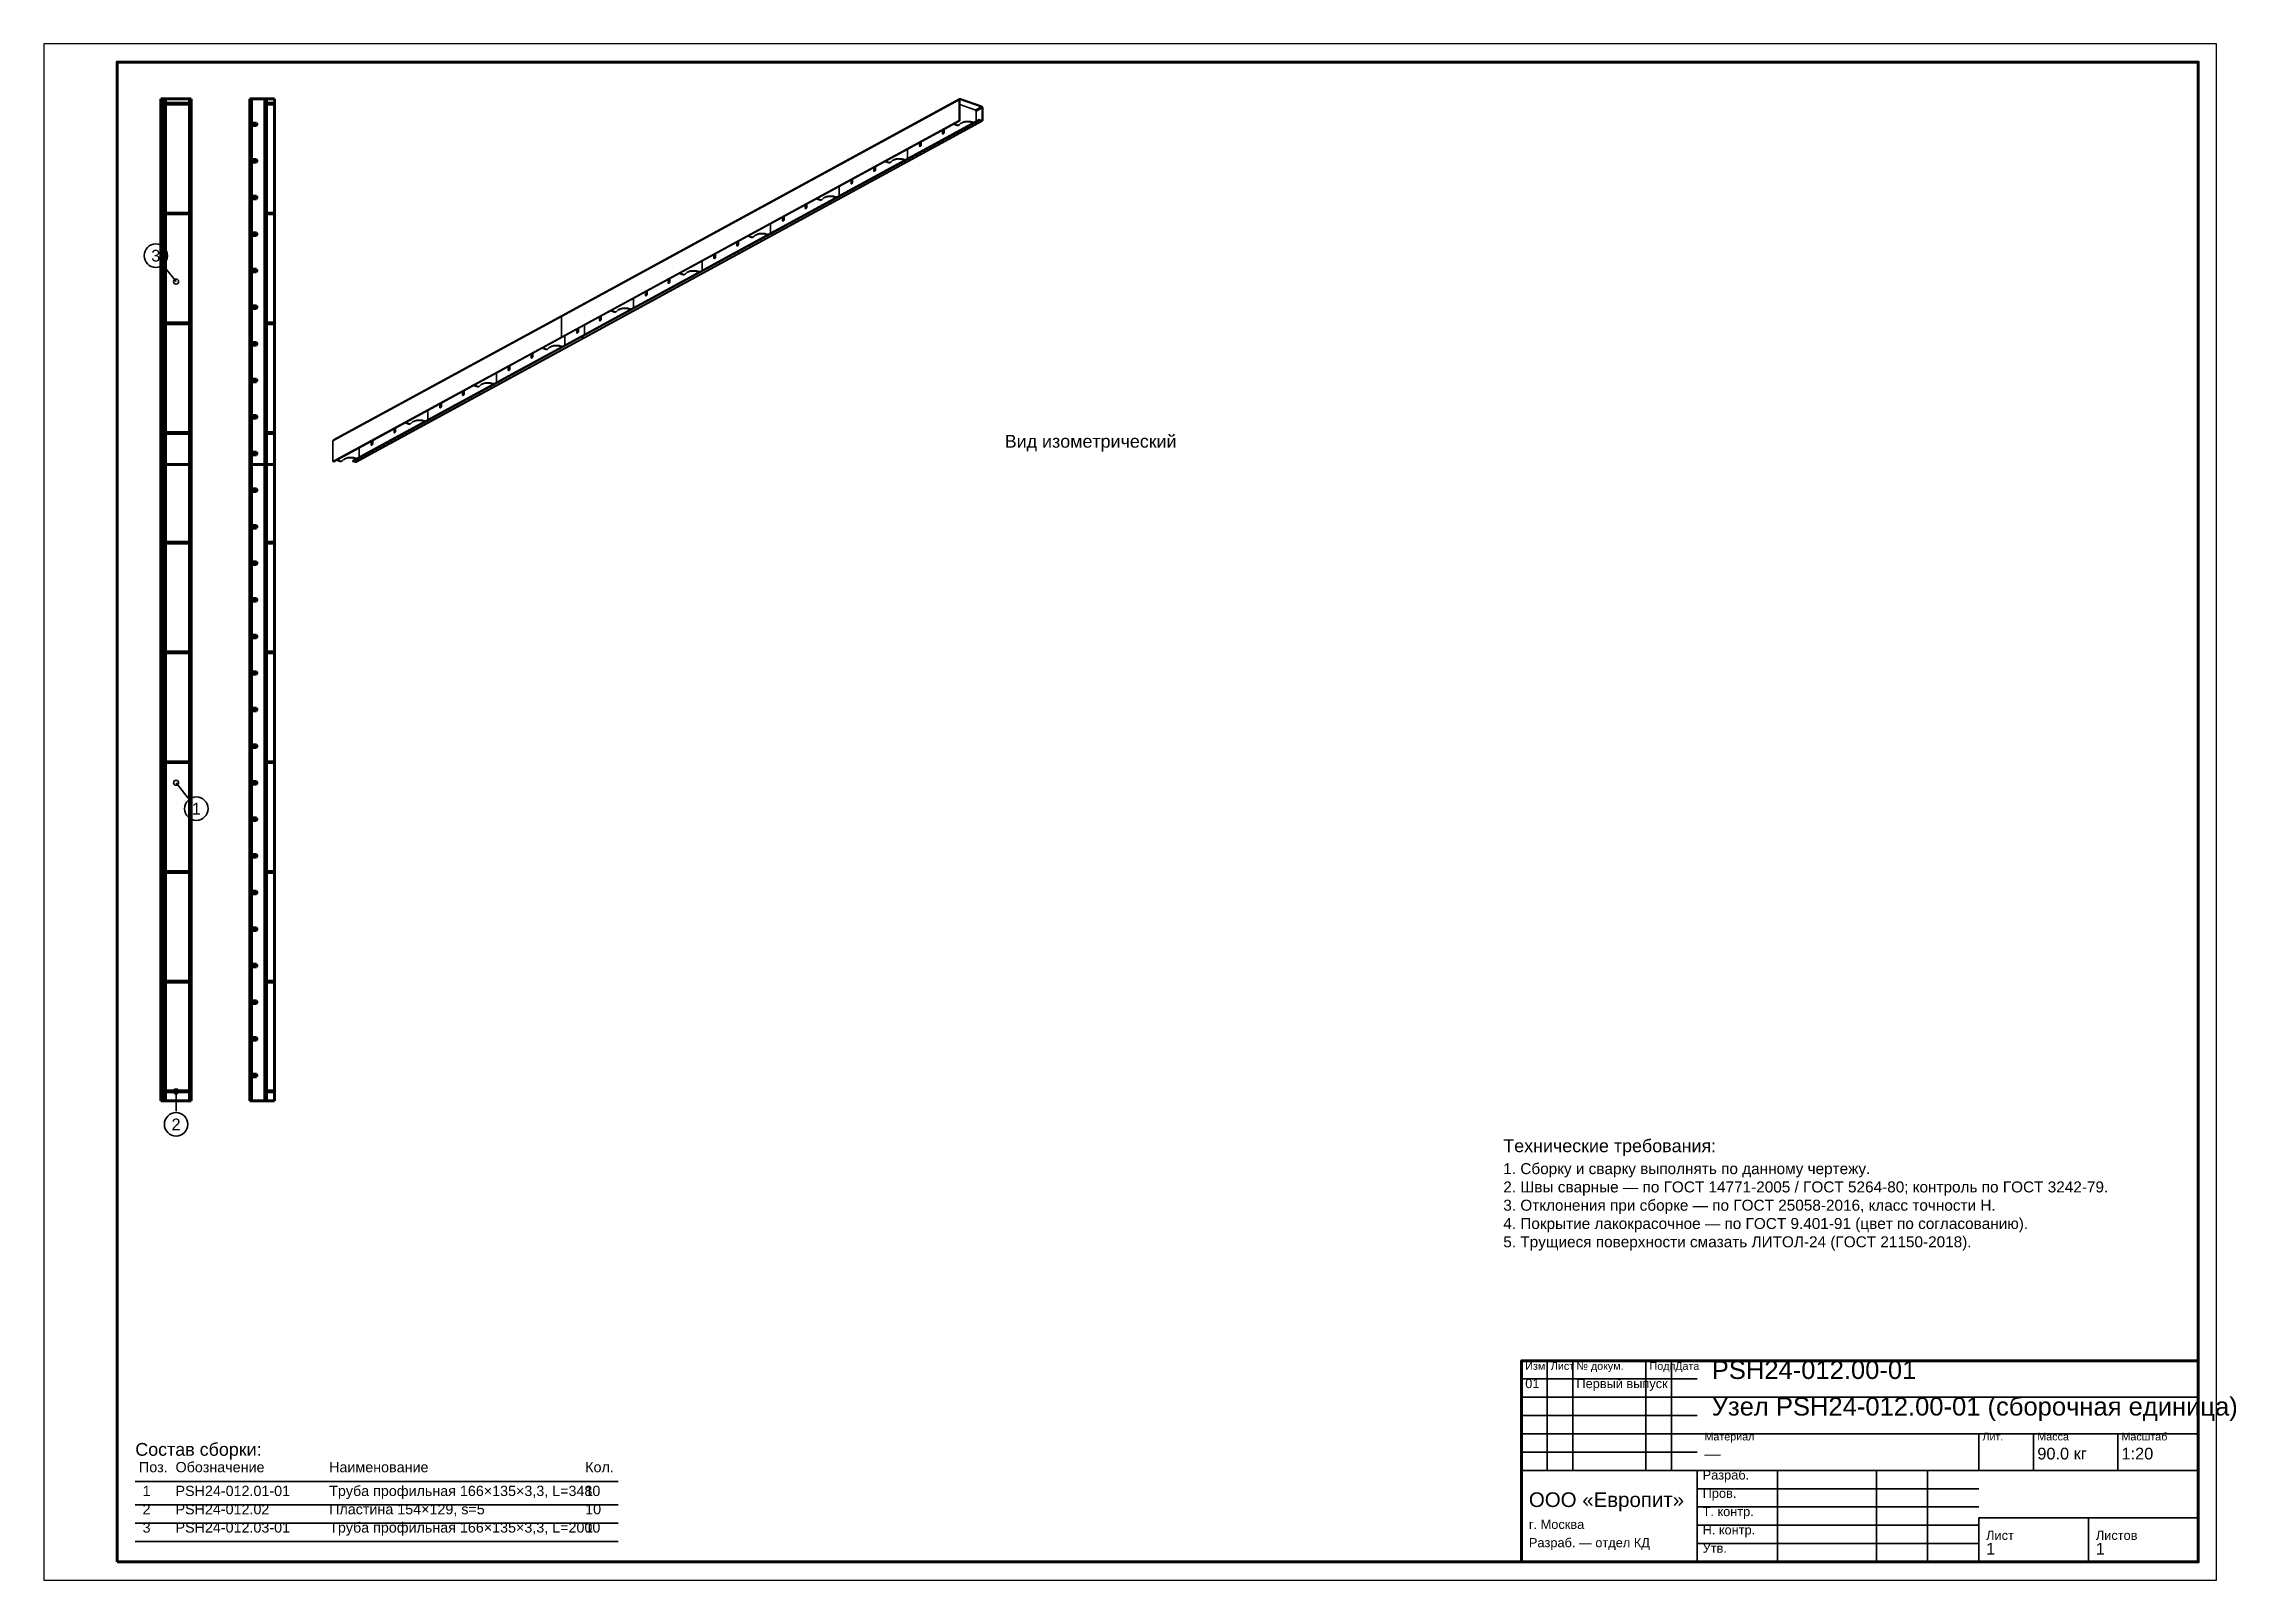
# Model space of a CAD drawing. Header units: millimetres. Extents: x 0 to 599, y 0 to 420.
import ezdxf
from ezdxf.enums import TextEntityAlignment as Align

# ---------------------------------------------------------------- set-up
doc = ezdxf.new("R2010")
doc.units = ezdxf.units.MM
doc.styles.add('GOST', font='Arial')

msp = doc.modelspace()

# ---------------------------------------------------------------- texts
at = {"color": 7, "style": 'GOST'}
for s, p in [('3', (30.61, 362.09)), ('1', (41.69, 210.91)), ('2', (36.15, 124.62))]:
    msp.add_text(s, height=3.2, dxfattribs=at).set_placement(p, align=Align.MIDDLE)
at = {"color": 3, "style": 'GOST'}
for s, height, p in [('Вид изометрический', 3.5, (262.7, 309.6)), ('Технические требования:', 3.5, (399, 117)), ('1. Сборку и сварку выполнять по данному чертежу.', 3, (399, 111)), ('2. Швы сварные — по ГОСТ 14771-2005 / ГОСТ 5264-80; контроль по ГОСТ 3242-79.', 3, (399, 106)), ('3. Отклонения при сборке — по ГОСТ 25058-2016, класс точности Н.', 3, (399, 101)), ('4. Покрытие лакокрасочное — по ГОСТ 9.401-91 (цвет по согласованию).', 3, (399, 96)), ('5. Трущиеся поверхности смазать ЛИТОЛ-24 (ГОСТ 21150-2018).', 3, (399, 91)), ('PSH24-012.00-01', 5, (456, 55)), ('01', 2.5, (405, 52.5)), ('Изм.', 2.1, (405, 57.5)), ('Лист', 2.1, (412, 57.5)), ('№ докум.', 2.1, (419, 57.5)), ('Первый выпуск', 2.5, (419, 52.5)), ('Подп.', 2.1, (439, 57.5)), ('Дата', 2.1, (446, 57.5)), ('Узел PSH24-012.00-01 (сборочная единица)', 5, (456, 45)), ('Состав сборки:', 3.5, (25, 34)), ('Материал', 2.1, (454, 38.2)), ('Лит.', 2.1, (530, 38.2)), ('90.0 кг', 3.2, (545, 33)), ('Масса', 2.1, (545, 38.2)), ('Масштаб', 2.1, (568, 38.2)), ('1:20', 3.2, (568, 33)), ('Поз.', 2.8, (26, 29.5)), ('Обозначение', 2.8, (36, 29.5)), ('Наименование', 2.8, (78, 29.5)), ('Кол.', 2.8, (148, 29.5)), ('Разраб.', 2.5, (453.5, 27.5)), ('—', 3.2, (454, 33)), ('1', 2.8, (27, 23)), ('PSH24-012.01-01', 2.8, (36, 23)), ('Труба профильная 166×135×3,3, L=3480', 2.8, (78, 23)), ('1', 2.8, (148, 23)), ('ООО «Европит»', 4, (406, 20)), ('Пров.', 2.5, (453.5, 22.5)), ('2', 2.8, (27, 18)), ('PSH24-012.02', 2.8, (36, 18)), ('Пластина 154×129, s=5', 2.8, (78, 18)), ('10', 2.8, (148, 18)), ('Т. контр.', 2.5, (453.5, 17.5)), ('3', 2.8, (27, 13)), ('PSH24-012.03-01', 2.8, (36, 13)), ('Труба профильная 166×135×3,3, L=2000', 2.8, (78, 13)), ('1', 2.8, (148, 13)), ('г. Москва', 2.5, (406, 14)), ('Н. контр.', 2.5, (453.5, 12.5)), ('Лист', 2.5, (531, 11)), ('Листов', 2.5, (561, 11)), ('Разраб. — отдел КД', 2.5, (406, 9)), ('Утв.', 2.5, (453.5, 7.5)), ('1', 3.2, (531, 7)), ('1', 3.2, (561, 7))]:
    msp.add_text(s, height=height, dxfattribs=at).set_placement(p)

# ---------------------------------------------------------------- linework, layer by layer
at = {"color": 1, "lineweight": 70}
for p, q in [((32, 405), (32, 305)), ((32, 405), (32, 405)), ((32, 405), (32.01, 405)), ((32, 405), (32, 398.36)), ((32.01, 405), (32.03, 405)), ((32.03, 405), (32.05, 405)), ((32.05, 405), (32.08, 405)), ((32.08, 405), (32.11, 405)), ((32.11, 405), (32.15, 405)), ((32.15, 405), (32.19, 405)), ((32.19, 405), (32.23, 405)), ((32.23, 405), (32.28, 405)), ((32.28, 405), (32.33, 405)), ((32.33, 405), (32.39, 405)), ((32.39, 405), (32.44, 405)), ((32.44, 405), (32.5, 405)), ((32.5, 405), (33.3, 405)), ((32.5, 405), (32.5, 305)), ((33.3, 405), (33.3, 305)), ((39.8, 405), (33.3, 405)), ((33.3, 403.75), (33.71, 403.75)), ((33.3, 403.5), (33.71, 403.5)), ((33.71, 403.75), (34.12, 403.75)), ((33.71, 403.5), (34.12, 403.5)), ((34.12, 403.75), (34.52, 403.75)), ((34.12, 403.5), (34.52, 403.5)), ((34.52, 403.75), (34.93, 403.75)), ((34.52, 403.5), (34.93, 403.5)), ((34.93, 403.75), (35.32, 403.75)), ((34.93, 403.5), (35.32, 403.5)), ((35.32, 403.75), (35.71, 403.75)), ((35.32, 403.5), (35.71, 403.5)), ((35.71, 403.75), (36.09, 403.75)), ((35.71, 403.5), (36.09, 403.5)), ((36.09, 403.75), (36.45, 403.75)), ((36.09, 403.5), (36.45, 403.5)), ((36.45, 403.75), (36.81, 403.75)), ((36.45, 403.5), (36.81, 403.5)), ((36.81, 403.75), (37.15, 403.75)), ((36.81, 403.5), (37.15, 403.5)), ((37.15, 403.75), (37.48, 403.75)), ((37.15, 403.5), (37.48, 403.5)), ((37.48, 403.75), (37.79, 403.75)), ((37.48, 403.5), (37.79, 403.5)), ((37.79, 403.75), (38.08, 403.75)), ((37.79, 403.5), (38.08, 403.5)), ((38.08, 403.75), (38.36, 403.75)), ((38.08, 403.5), (38.36, 403.5)), ((38.36, 403.75), (38.38, 403.75)), ((38.36, 403.5), (38.36, 403.75)), ((38.38, 403.5), (38.36, 403.5)), ((38.38, 403.75), (38.4, 403.75)), ((38.4, 403.5), (38.38, 403.5)), ((38.4, 403.75), (38.42, 403.75)), ((38.42, 403.5), (38.4, 403.5)), ((38.42, 403.75), (38.45, 403.75)), ((38.45, 403.5), (38.42, 403.5)), ((38.45, 403.75), (38.47, 403.75)), ((38.47, 403.5), (38.45, 403.5)), ((38.47, 403.75), (38.5, 403.75)), ((38.5, 403.5), (38.47, 403.5)), ((38.5, 403.75), (38.53, 403.75)), ((38.53, 403.5), (38.5, 403.5)), ((38.53, 403.75), (38.56, 403.75)), ((38.56, 403.5), (38.53, 403.5)), ((38.56, 403.75), (38.58, 403.75)), ((38.58, 403.5), (38.56, 403.5)), ((38.58, 403.75), (38.61, 403.75)), ((38.61, 403.5), (38.58, 403.5)), ((38.61, 403.75), (38.65, 403.75)), ((38.65, 403.5), (38.61, 403.5)), ((38.65, 403.75), (38.68, 403.75)), ((38.68, 403.5), (38.65, 403.5)), ((38.68, 403.75), (38.71, 403.75)), ((38.71, 403.5), (38.68, 403.5)), ((38.71, 403.75), (38.74, 403.75)), ((38.74, 403.5), (38.71, 403.5)), ((38.74, 403.75), (39.75, 403.75)), ((38.74, 403.75), (38.74, 403.5)), ((38.74, 403.5), (39.75, 403.5)), ((39.75, 403.75), (39.78, 403.75)), ((39.75, 403.5), (39.75, 403.75)), ((39.78, 403.5), (39.75, 403.5)), ((39.78, 403.75), (39.81, 403.75)), ((39.81, 403.5), (39.78, 403.5)), ((39.83, 405), (39.8, 405)), ((39.8, 403.75), (39.8, 405)), ((39.8, 373.75), (39.8, 403.5)), ((39.81, 403.75), (39.83, 403.75)), ((39.83, 403.5), (39.81, 403.5)), ((39.86, 405), (39.83, 405)), ((39.83, 403.75), (39.86, 403.75)), ((39.86, 403.5), (39.83, 403.5)), ((39.88, 405), (39.86, 405)), ((39.86, 403.75), (39.88, 403.75)), ((39.88, 403.5), (39.86, 403.5)), ((39.91, 405), (39.88, 405)), ((39.88, 403.75), (39.91, 403.75)), ((39.91, 403.5), (39.88, 403.5)), ((39.93, 405), (39.91, 405)), ((39.91, 403.75), (39.93, 403.75)), ((39.93, 403.5), (39.91, 403.5)), ((39.96, 405), (39.93, 405)), ((39.93, 403.75), (39.95, 403.75)), ((39.95, 403.5), (39.93, 403.5)), ((39.95, 403.75), (39.96, 403.75)), ((39.96, 403.5), (39.95, 403.5)), ((39.98, 405), (39.96, 405)), ((39.96, 403.75), (39.98, 403.75)), ((39.98, 403.5), (39.96, 403.5)), ((40, 405), (39.98, 405)), ((39.98, 403.75), (39.99, 403.75)), ((39.99, 403.5), (39.98, 403.5)), ((39.99, 403.75), (39.99, 403.75)), ((39.99, 403.75), (40, 403.75)), ((40, 403.5), (39.99, 403.5)), ((39.99, 403.5), (39.99, 403.5)), ((40.01, 405), (40, 405)), ((40, 403.75), (40, 403.75)), ((40, 403.75), (40, 403.5)), ((40, 403.5), (40, 403.5)), ((40.03, 405), (40.01, 405)), ((40.04, 405), (40.03, 405)), ((40.05, 405), (40.04, 405)), ((40.04, 405), (40.04, 405)), ((40.05, 405), (40.05, 405)), ((40.05, 405), (40.3, 405)), ((40.05, 405), (40.05, 305)), ((40.3, 305), (40.3, 405)), ((56.3, 405), (56.3, 398.36)), ((56.3, 405), (56.3, 405)), ((56.3, 405), (56.31, 405)), ((56.31, 405), (56.33, 405)), ((56.33, 405), (56.35, 405)), ((56.35, 405), (56.38, 405)), ((56.38, 405), (56.41, 405)), ((56.41, 405), (56.45, 405)), ((56.45, 405), (56.49, 405)), ((56.49, 405), (56.53, 405)), ((56.53, 405), (56.58, 405)), ((56.58, 405), (56.63, 405)), ((56.63, 405), (56.69, 405)), ((56.69, 405), (56.74, 405)), ((56.74, 405), (56.8, 405)), ((56.8, 405), (60.4, 405)), ((56.8, 405), (56.8, 398.36)), ((60.4, 405), (60.46, 405)), ((60.4, 405), (60.4, 305)), ((60.46, 405), (60.51, 405)), ((60.51, 405), (60.57, 405)), ((60.57, 405), (60.62, 405)), ((60.62, 405), (60.67, 405)), ((60.67, 405), (60.71, 405)), ((60.71, 405), (60.75, 405)), ((60.75, 405), (60.79, 405)), ((60.79, 405), (60.82, 405)), ((60.82, 405), (60.85, 405)), ((60.85, 405), (60.87, 405)), ((60.87, 405), (60.89, 405)), ((60.89, 405), (60.9, 405)), ((60.9, 405), (60.9, 305)), ((60.9, 405), (60.9, 405)), ((63.05, 405), (60.9, 405)), ((60.9, 403.75), (60.99, 403.75)), ((60.9, 403.5), (60.99, 403.5)), ((60.99, 403.75), (61.08, 403.75)), ((60.99, 403.5), (61.08, 403.5)), ((61.08, 403.75), (61.18, 403.75)), ((61.08, 403.5), (61.18, 403.5)), ((61.18, 403.75), (61.3, 403.75)), ((61.18, 403.5), (61.3, 403.5)), ((61.3, 403.75), (61.42, 403.75)), ((61.3, 403.5), (61.42, 403.5)), ((61.42, 403.75), (61.55, 403.75)), ((61.42, 403.5), (61.55, 403.5)), ((61.55, 403.75), (61.69, 403.75)), ((61.55, 403.5), (61.69, 403.5)), ((61.69, 403.75), (61.83, 403.75)), ((61.69, 403.5), (61.83, 403.5)), ((61.83, 403.75), (61.99, 403.75)), ((61.83, 403.5), (61.99, 403.5)), ((61.99, 403.75), (62.15, 403.75)), ((61.99, 403.5), (62.15, 403.5)), ((62.15, 403.75), (62.32, 403.75)), ((62.15, 403.5), (62.32, 403.5)), ((62.32, 403.75), (62.5, 403.75)), ((62.32, 403.5), (62.5, 403.5)), ((62.5, 403.75), (62.68, 403.75)), ((62.5, 403.5), (62.68, 403.5)), ((62.68, 403.75), (62.87, 403.75)), ((62.68, 403.5), (62.87, 403.5)), ((62.87, 403.75), (62.9, 403.75)), ((62.87, 403.5), (62.87, 403.75)), ((62.9, 403.5), (62.87, 403.5)), ((62.9, 403.75), (62.92, 403.75)), ((62.92, 403.5), (62.9, 403.5)), ((62.92, 403.75), (62.94, 403.75)), ((62.94, 403.5), (62.92, 403.5)), ((62.94, 403.75), (62.96, 403.75)), ((62.96, 403.5), (62.94, 403.5)), ((62.96, 403.75), (62.97, 403.75)), ((62.97, 403.5), (62.96, 403.5)), ((62.97, 403.75), (62.99, 403.75)), ((62.99, 403.5), (62.97, 403.5)), ((62.99, 403.75), (63, 403.75)), ((63, 403.5), (62.99, 403.5)), ((63, 403.75), (63.02, 403.75)), ((63.02, 403.5), (63, 403.5)), ((63.02, 403.75), (63.03, 403.75)), ((63.03, 403.5), (63.02, 403.5)), ((63.03, 403.75), (63.03, 403.75)), ((63.03, 403.75), (63.04, 403.75)), ((63.04, 403.5), (63.03, 403.5)), ((63.03, 403.5), (63.03, 403.5)), ((63.04, 403.75), (63.05, 403.75)), ((63.05, 403.5), (63.04, 403.5)), ((63.05, 405), (63.05, 403.75)), ((63.05, 403.75), (63.05, 403.75)), ((63.05, 403.75), (63.05, 403.75)), ((63.05, 403.75), (63.05, 403.5)), ((63.05, 403.5), (63.05, 403.5)), ((63.05, 403.5), (63.05, 403.5)), ((63.05, 403.5), (63.05, 373.75)), ((32, 397.64), (32, 388.36)), ((56.3, 398.36), (56.3, 398.36)), ((56.3, 398.36), (56.3, 398.36)), ((56.3, 398.36), (56.3, 398.35)), ((56.3, 398.36), (56.3, 398.36)), ((56.3, 398.36), (56.31, 398.36)), ((56.3, 398.35), (56.3, 398.35)), ((56.3, 398.35), (56.3, 398.34)), ((56.3, 398.34), (56.3, 398.33)), ((56.3, 398.33), (56.3, 398.32)), ((56.3, 398.32), (56.3, 398.3)), ((56.3, 398.3), (56.3, 398.29)), ((56.3, 398.29), (56.3, 398.28)), ((56.3, 398.28), (56.3, 398.26)), ((56.3, 398.26), (56.3, 398.24)), ((56.3, 398.24), (56.3, 398.23)), ((56.3, 398.23), (56.3, 398.21)), ((56.3, 397.79), (56.3, 398.21)), ((56.3, 398.21), (56.55, 398.21)), ((56.3, 397.79), (56.3, 397.77)), ((56.55, 397.79), (56.3, 397.79)), ((56.3, 397.77), (56.3, 397.76)), ((56.3, 397.76), (56.3, 397.74)), ((56.3, 397.74), (56.3, 397.72)), ((56.3, 397.72), (56.3, 397.71)), ((56.3, 397.71), (56.3, 397.7)), ((56.3, 397.7), (56.3, 397.68)), ((56.3, 397.68), (56.3, 397.67)), ((56.3, 397.67), (56.3, 397.66)), ((56.3, 397.66), (56.3, 397.65)), ((56.3, 397.65), (56.3, 397.65)), ((56.3, 397.65), (56.3, 397.64)), ((56.3, 397.64), (56.3, 397.64)), ((56.3, 397.64), (56.3, 397.64)), ((56.3, 397.64), (56.3, 388.36)), ((56.31, 397.64), (56.3, 397.64)), ((56.3, 397.64), (56.3, 397.64)), ((56.31, 398.36), (56.33, 398.36)), ((56.33, 397.64), (56.31, 397.64)), ((56.33, 398.36), (56.35, 398.36)), ((56.35, 397.64), (56.33, 397.64)), ((56.35, 398.36), (56.38, 398.36)), ((56.38, 397.64), (56.35, 397.64)), ((56.38, 398.36), (56.41, 398.36)), ((56.41, 397.64), (56.38, 397.64)), ((56.41, 398.36), (56.45, 398.36)), ((56.45, 397.64), (56.41, 397.64)), ((56.45, 398.36), (56.49, 398.36)), ((56.49, 397.64), (56.45, 397.64)), ((56.49, 398.36), (56.53, 398.36)), ((56.53, 397.64), (56.49, 397.64)), ((56.53, 398.36), (56.58, 398.36)), ((56.58, 397.64), (56.53, 397.64)), ((56.55, 398.35), (56.55, 398.36)), ((56.55, 398.36), (56.55, 398.36)), ((56.55, 398.36), (56.55, 398.36)), ((56.55, 398.34), (56.55, 398.35)), ((56.55, 398.35), (56.55, 398.35)), ((56.55, 398.33), (56.55, 398.34)), ((56.55, 398.32), (56.55, 398.33)), ((56.55, 398.3), (56.55, 398.32)), ((56.55, 398.29), (56.55, 398.3)), ((56.55, 398.28), (56.55, 398.29)), ((56.55, 398.26), (56.55, 398.28)), ((56.55, 398.24), (56.55, 398.26)), ((56.55, 398.23), (56.55, 398.24)), ((56.55, 398.21), (56.55, 398.23)), ((56.55, 398.21), (56.55, 397.79)), ((56.55, 397.77), (56.55, 397.79)), ((56.55, 397.76), (56.55, 397.77)), ((56.55, 397.74), (56.55, 397.76)), ((56.55, 397.72), (56.55, 397.74)), ((56.55, 397.71), (56.55, 397.72)), ((56.55, 397.7), (56.55, 397.71)), ((56.55, 397.68), (56.55, 397.7)), ((56.55, 397.67), (56.55, 397.68)), ((56.55, 397.66), (56.55, 397.67)), ((56.55, 397.65), (56.55, 397.66)), ((56.55, 397.64), (56.55, 397.65)), ((56.55, 397.65), (56.55, 397.65)), ((56.55, 397.64), (56.55, 397.64)), ((56.55, 397.64), (56.55, 397.64)), ((56.58, 398.36), (56.63, 398.36)), ((56.63, 397.64), (56.58, 397.64)), ((56.63, 398.36), (56.69, 398.36)), ((56.69, 397.64), (56.63, 397.64)), ((56.69, 398.36), (56.74, 398.36)), ((56.74, 397.64), (56.69, 397.64)), ((56.74, 398.36), (56.8, 398.36)), ((56.8, 397.64), (56.74, 397.64)), ((56.8, 398.36), (58.1, 398.36)), ((56.8, 397.64), (56.8, 398.36)), ((58.1, 397.64), (56.8, 397.64)), ((56.8, 397.64), (56.8, 388.36)), ((58.1, 398.36), (58.17, 398.27)), ((58.17, 397.73), (58.1, 397.64)), ((58.17, 398.27), (58.22, 398.17)), ((58.22, 397.83), (58.17, 397.73)), ((58.22, 398.17), (58.25, 398.06)), ((58.25, 397.94), (58.22, 397.83)), ((58.25, 398.06), (58.25, 397.94)), ((32, 387.64), (32, 378.36)), ((56.3, 388.36), (56.3, 388.36)), ((56.3, 388.36), (56.3, 388.36)), ((56.3, 388.36), (56.3, 388.35)), ((56.3, 388.36), (56.3, 388.36)), ((56.3, 388.36), (56.31, 388.36)), ((56.3, 388.35), (56.3, 388.35)), ((56.3, 388.35), (56.3, 388.34)), ((56.3, 388.34), (56.3, 388.33)), ((56.3, 388.33), (56.3, 388.32)), ((56.3, 388.32), (56.3, 388.3)), ((56.3, 388.3), (56.3, 388.29)), ((56.3, 388.29), (56.3, 388.28)), ((56.3, 388.28), (56.3, 388.26)), ((56.3, 388.26), (56.3, 388.24)), ((56.3, 388.24), (56.3, 388.23)), ((56.3, 388.23), (56.3, 388.21)), ((56.3, 387.79), (56.3, 388.21)), ((56.3, 388.21), (56.55, 388.21)), ((56.3, 387.79), (56.3, 387.77)), ((56.55, 387.79), (56.3, 387.79)), ((56.3, 387.77), (56.3, 387.76)), ((56.3, 387.76), (56.3, 387.74)), ((56.3, 387.74), (56.3, 387.72)), ((56.3, 387.72), (56.3, 387.71)), ((56.3, 387.71), (56.3, 387.7)), ((56.3, 387.7), (56.3, 387.68)), ((56.3, 387.68), (56.3, 387.67)), ((56.3, 387.67), (56.3, 387.66)), ((56.3, 387.66), (56.3, 387.65)), ((56.3, 387.65), (56.3, 387.65)), ((56.3, 387.65), (56.3, 387.64)), ((56.3, 387.64), (56.3, 387.64)), ((56.3, 387.64), (56.3, 387.64)), ((56.3, 387.64), (56.3, 378.36)), ((56.31, 387.64), (56.3, 387.64)), ((56.3, 387.64), (56.3, 387.64)), ((56.31, 388.36), (56.33, 388.36)), ((56.33, 387.64), (56.31, 387.64)), ((56.33, 388.36), (56.35, 388.36)), ((56.35, 387.64), (56.33, 387.64)), ((56.35, 388.36), (56.38, 388.36)), ((56.38, 387.64), (56.35, 387.64)), ((56.38, 388.36), (56.41, 388.36)), ((56.41, 387.64), (56.38, 387.64)), ((56.41, 388.36), (56.45, 388.36)), ((56.45, 387.64), (56.41, 387.64)), ((56.45, 388.36), (56.49, 388.36)), ((56.49, 387.64), (56.45, 387.64)), ((56.49, 388.36), (56.53, 388.36)), ((56.53, 387.64), (56.49, 387.64)), ((56.53, 388.36), (56.58, 388.36)), ((56.58, 387.64), (56.53, 387.64)), ((56.55, 388.35), (56.55, 388.36)), ((56.55, 388.36), (56.55, 388.36)), ((56.55, 388.36), (56.55, 388.36)), ((56.55, 388.34), (56.55, 388.35)), ((56.55, 388.35), (56.55, 388.35)), ((56.55, 388.33), (56.55, 388.34)), ((56.55, 388.32), (56.55, 388.33)), ((56.55, 388.3), (56.55, 388.32)), ((56.55, 388.29), (56.55, 388.3)), ((56.55, 388.28), (56.55, 388.29)), ((56.55, 388.26), (56.55, 388.28)), ((56.55, 388.24), (56.55, 388.26)), ((56.55, 388.23), (56.55, 388.24)), ((56.55, 388.21), (56.55, 388.23)), ((56.55, 388.21), (56.55, 387.79)), ((56.55, 387.77), (56.55, 387.79)), ((56.55, 387.76), (56.55, 387.77)), ((56.55, 387.74), (56.55, 387.76)), ((56.55, 387.72), (56.55, 387.74)), ((56.55, 387.71), (56.55, 387.72)), ((56.55, 387.7), (56.55, 387.71)), ((56.55, 387.68), (56.55, 387.7)), ((56.55, 387.67), (56.55, 387.68)), ((56.55, 387.66), (56.55, 387.67)), ((56.55, 387.65), (56.55, 387.66)), ((56.55, 387.64), (56.55, 387.65)), ((56.55, 387.65), (56.55, 387.65)), ((56.55, 387.64), (56.55, 387.64)), ((56.55, 387.64), (56.55, 387.64)), ((56.58, 388.36), (56.63, 388.36)), ((56.63, 387.64), (56.58, 387.64)), ((56.63, 388.36), (56.69, 388.36)), ((56.69, 387.64), (56.63, 387.64)), ((56.69, 388.36), (56.74, 388.36)), ((56.74, 387.64), (56.69, 387.64)), ((56.74, 388.36), (56.8, 388.36)), ((56.8, 387.64), (56.74, 387.64)), ((56.8, 388.36), (58.1, 388.36)), ((56.8, 387.64), (56.8, 388.36)), ((58.1, 387.64), (56.8, 387.64)), ((56.8, 387.64), (56.8, 378.36)), ((58.1, 388.36), (58.17, 388.27)), ((58.17, 387.73), (58.1, 387.64)), ((58.17, 388.27), (58.22, 388.17)), ((58.22, 387.83), (58.17, 387.73)), ((58.22, 388.17), (58.25, 388.06)), ((58.25, 387.94), (58.22, 387.83)), ((58.25, 388.06), (58.25, 387.94)), ((32, 377.64), (32, 368.36)), ((56.3, 378.36), (56.3, 378.36)), ((56.3, 378.36), (56.3, 378.36)), ((56.3, 378.36), (56.3, 378.35)), ((56.3, 378.36), (56.3, 378.36)), ((56.3, 378.36), (56.31, 378.36)), ((56.3, 378.35), (56.3, 378.35)), ((56.3, 378.35), (56.3, 378.34)), ((56.3, 378.34), (56.3, 378.33)), ((56.3, 378.33), (56.3, 378.32)), ((56.3, 378.32), (56.3, 378.3)), ((56.3, 378.3), (56.3, 378.29)), ((56.3, 378.29), (56.3, 378.28)), ((56.3, 378.28), (56.3, 378.26)), ((56.3, 378.26), (56.3, 378.24)), ((56.3, 378.24), (56.3, 378.23)), ((56.3, 378.23), (56.3, 378.21)), ((56.3, 377.79), (56.3, 378.21)), ((56.3, 378.21), (56.55, 378.21)), ((56.3, 377.79), (56.3, 377.77)), ((56.55, 377.79), (56.3, 377.79)), ((56.3, 377.77), (56.3, 377.76)), ((56.3, 377.76), (56.3, 377.74)), ((56.3, 377.74), (56.3, 377.72)), ((56.3, 377.72), (56.3, 377.71)), ((56.3, 377.71), (56.3, 377.7)), ((56.3, 377.7), (56.3, 377.68)), ((56.3, 377.68), (56.3, 377.67)), ((56.3, 377.67), (56.3, 377.66)), ((56.3, 377.66), (56.3, 377.65)), ((56.3, 377.65), (56.3, 377.65)), ((56.3, 377.65), (56.3, 377.64)), ((56.3, 377.64), (56.3, 377.64)), ((56.3, 377.64), (56.3, 377.64)), ((56.3, 377.64), (56.3, 368.36)), ((56.31, 377.64), (56.3, 377.64)), ((56.3, 377.64), (56.3, 377.64)), ((56.31, 378.36), (56.33, 378.36)), ((56.33, 377.64), (56.31, 377.64)), ((56.33, 378.36), (56.35, 378.36)), ((56.35, 377.64), (56.33, 377.64)), ((56.35, 378.36), (56.38, 378.36)), ((56.38, 377.64), (56.35, 377.64)), ((56.38, 378.36), (56.41, 378.36)), ((56.41, 377.64), (56.38, 377.64)), ((56.41, 378.36), (56.45, 378.36)), ((56.45, 377.64), (56.41, 377.64)), ((56.45, 378.36), (56.49, 378.36)), ((56.49, 377.64), (56.45, 377.64)), ((56.49, 378.36), (56.53, 378.36)), ((56.53, 377.64), (56.49, 377.64)), ((56.53, 378.36), (56.58, 378.36)), ((56.58, 377.64), (56.53, 377.64)), ((56.55, 378.35), (56.55, 378.36)), ((56.55, 378.36), (56.55, 378.36)), ((56.55, 378.36), (56.55, 378.36)), ((56.55, 378.34), (56.55, 378.35)), ((56.55, 378.35), (56.55, 378.35)), ((56.55, 378.33), (56.55, 378.34)), ((56.55, 378.32), (56.55, 378.33)), ((56.55, 378.3), (56.55, 378.32)), ((56.55, 378.29), (56.55, 378.3)), ((56.55, 378.28), (56.55, 378.29)), ((56.55, 378.26), (56.55, 378.28)), ((56.55, 378.24), (56.55, 378.26)), ((56.55, 378.23), (56.55, 378.24)), ((56.55, 378.21), (56.55, 378.23)), ((56.55, 378.21), (56.55, 377.79)), ((56.55, 377.77), (56.55, 377.79)), ((56.55, 377.76), (56.55, 377.77)), ((56.55, 377.74), (56.55, 377.76)), ((56.55, 377.72), (56.55, 377.74)), ((56.55, 377.71), (56.55, 377.72)), ((56.55, 377.7), (56.55, 377.71)), ((56.55, 377.68), (56.55, 377.7)), ((56.55, 377.67), (56.55, 377.68)), ((56.55, 377.66), (56.55, 377.67)), ((56.55, 377.65), (56.55, 377.66)), ((56.55, 377.64), (56.55, 377.65)), ((56.55, 377.65), (56.55, 377.65)), ((56.55, 377.64), (56.55, 377.64)), ((56.55, 377.64), (56.55, 377.64)), ((56.58, 378.36), (56.63, 378.36)), ((56.63, 377.64), (56.58, 377.64)), ((56.63, 378.36), (56.69, 378.36)), ((56.69, 377.64), (56.63, 377.64)), ((56.69, 378.36), (56.74, 378.36)), ((56.74, 377.64), (56.69, 377.64)), ((56.74, 378.36), (56.8, 378.36)), ((56.8, 377.64), (56.74, 377.64)), ((56.8, 378.36), (58.1, 378.36)), ((56.8, 377.64), (56.8, 378.36)), ((58.1, 377.64), (56.8, 377.64)), ((56.8, 377.64), (56.8, 368.36)), ((58.1, 378.36), (58.17, 378.27)), ((58.17, 377.73), (58.1, 377.64)), ((58.17, 378.27), (58.22, 378.17)), ((58.22, 377.83), (58.17, 377.73)), ((58.22, 378.17), (58.25, 378.06)), ((58.25, 377.94), (58.22, 377.83)), ((58.25, 378.06), (58.25, 377.94)), ((33.3, 373.75), (33.71, 373.75)), ((33.3, 373.5), (33.71, 373.5)), ((33.71, 373.75), (34.12, 373.75)), ((33.71, 373.5), (34.12, 373.5)), ((34.12, 373.75), (34.52, 373.75)), ((34.12, 373.5), (34.52, 373.5)), ((34.52, 373.75), (34.93, 373.75)), ((34.52, 373.5), (34.93, 373.5)), ((34.93, 373.75), (35.32, 373.75)), ((34.93, 373.5), (35.32, 373.5)), ((35.32, 373.75), (35.71, 373.75)), ((35.32, 373.5), (35.71, 373.5)), ((35.71, 373.75), (36.09, 373.75)), ((35.71, 373.5), (36.09, 373.5)), ((36.09, 373.75), (36.45, 373.75)), ((36.09, 373.5), (36.45, 373.5)), ((36.45, 373.75), (36.81, 373.75)), ((36.45, 373.5), (36.81, 373.5)), ((36.81, 373.75), (37.15, 373.75)), ((36.81, 373.5), (37.15, 373.5)), ((37.15, 373.75), (37.48, 373.75)), ((37.15, 373.5), (37.48, 373.5)), ((37.48, 373.75), (37.79, 373.75)), ((37.48, 373.5), (37.79, 373.5)), ((37.79, 373.75), (38.08, 373.75)), ((37.79, 373.5), (38.08, 373.5)), ((38.08, 373.75), (38.36, 373.75)), ((38.08, 373.5), (38.36, 373.5)), ((38.36, 373.75), (38.38, 373.75)), ((38.36, 373.5), (38.36, 373.75)), ((38.38, 373.5), (38.36, 373.5)), ((38.38, 373.75), (38.4, 373.75)), ((38.4, 373.5), (38.38, 373.5)), ((38.4, 373.75), (38.42, 373.75)), ((38.42, 373.5), (38.4, 373.5)), ((38.42, 373.75), (38.45, 373.75)), ((38.45, 373.5), (38.42, 373.5)), ((38.45, 373.75), (38.47, 373.75)), ((38.47, 373.5), (38.45, 373.5)), ((38.47, 373.75), (38.5, 373.75)), ((38.5, 373.5), (38.47, 373.5)), ((38.5, 373.75), (38.53, 373.75)), ((38.53, 373.5), (38.5, 373.5)), ((38.53, 373.75), (38.56, 373.75)), ((38.56, 373.5), (38.53, 373.5)), ((38.56, 373.75), (38.58, 373.75)), ((38.58, 373.5), (38.56, 373.5)), ((38.58, 373.75), (38.61, 373.75)), ((38.61, 373.5), (38.58, 373.5)), ((38.61, 373.75), (38.65, 373.75)), ((38.65, 373.5), (38.61, 373.5)), ((38.65, 373.75), (38.68, 373.75)), ((38.68, 373.5), (38.65, 373.5)), ((38.68, 373.75), (38.71, 373.75)), ((38.71, 373.5), (38.68, 373.5)), ((38.71, 373.75), (38.74, 373.75)), ((38.74, 373.5), (38.71, 373.5)), ((38.74, 373.75), (39.75, 373.75)), ((38.74, 373.75), (38.74, 373.5)), ((38.74, 373.5), (39.75, 373.5)), ((39.75, 373.75), (39.78, 373.75)), ((39.75, 373.5), (39.75, 373.75)), ((39.78, 373.5), (39.75, 373.5)), ((39.78, 373.75), (39.81, 373.75)), ((39.81, 373.5), (39.78, 373.5)), ((39.8, 343.75), (39.8, 373.5)), ((39.81, 373.75), (39.83, 373.75)), ((39.83, 373.5), (39.81, 373.5)), ((39.83, 373.75), (39.86, 373.75)), ((39.86, 373.5), (39.83, 373.5)), ((39.86, 373.75), (39.88, 373.75)), ((39.88, 373.5), (39.86, 373.5)), ((39.88, 373.75), (39.91, 373.75)), ((39.91, 373.5), (39.88, 373.5)), ((39.91, 373.75), (39.93, 373.75)), ((39.93, 373.5), (39.91, 373.5)), ((39.93, 373.75), (39.95, 373.75)), ((39.95, 373.5), (39.93, 373.5)), ((39.95, 373.75), (39.96, 373.75)), ((39.96, 373.5), (39.95, 373.5)), ((39.96, 373.75), (39.98, 373.75)), ((39.98, 373.5), (39.96, 373.5)), ((39.98, 373.75), (39.99, 373.75)), ((39.99, 373.5), (39.98, 373.5)), ((39.99, 373.75), (39.99, 373.75)), ((39.99, 373.75), (40, 373.75)), ((40, 373.5), (39.99, 373.5)), ((39.99, 373.5), (39.99, 373.5)), ((40, 373.75), (40, 373.75)), ((40, 373.75), (40, 373.5)), ((40, 373.5), (40, 373.5)), ((60.9, 373.75), (60.99, 373.75)), ((60.9, 373.5), (60.99, 373.5)), ((60.99, 373.75), (61.08, 373.75)), ((60.99, 373.5), (61.08, 373.5)), ((61.08, 373.75), (61.18, 373.75)), ((61.08, 373.5), (61.18, 373.5)), ((61.18, 373.75), (61.3, 373.75)), ((61.18, 373.5), (61.3, 373.5)), ((61.3, 373.75), (61.42, 373.75)), ((61.3, 373.5), (61.42, 373.5)), ((61.42, 373.75), (61.55, 373.75)), ((61.42, 373.5), (61.55, 373.5)), ((61.55, 373.75), (61.69, 373.75)), ((61.55, 373.5), (61.69, 373.5)), ((61.69, 373.75), (61.83, 373.75)), ((61.69, 373.5), (61.83, 373.5)), ((61.83, 373.75), (61.99, 373.75)), ((61.83, 373.5), (61.99, 373.5)), ((61.99, 373.75), (62.15, 373.75)), ((61.99, 373.5), (62.15, 373.5)), ((62.15, 373.75), (62.32, 373.75)), ((62.15, 373.5), (62.32, 373.5)), ((62.32, 373.75), (62.5, 373.75)), ((62.32, 373.5), (62.5, 373.5)), ((62.5, 373.75), (62.68, 373.75)), ((62.5, 373.5), (62.68, 373.5)), ((62.68, 373.75), (62.87, 373.75)), ((62.68, 373.5), (62.87, 373.5)), ((62.87, 373.75), (62.9, 373.75)), ((62.87, 373.5), (62.87, 373.75)), ((62.9, 373.5), (62.87, 373.5)), ((62.9, 373.75), (62.92, 373.75)), ((62.92, 373.5), (62.9, 373.5)), ((62.92, 373.75), (62.94, 373.75)), ((62.94, 373.5), (62.92, 373.5)), ((62.94, 373.75), (62.96, 373.75)), ((62.96, 373.5), (62.94, 373.5)), ((62.96, 373.75), (62.97, 373.75)), ((62.97, 373.5), (62.96, 373.5)), ((62.97, 373.75), (62.99, 373.75)), ((62.99, 373.5), (62.97, 373.5)), ((62.99, 373.75), (63, 373.75)), ((63, 373.5), (62.99, 373.5)), ((63, 373.75), (63.02, 373.75)), ((63.02, 373.5), (63, 373.5)), ((63.02, 373.75), (63.03, 373.75)), ((63.03, 373.5), (63.02, 373.5)), ((63.03, 373.75), (63.03, 373.75)), ((63.03, 373.75), (63.04, 373.75)), ((63.04, 373.5), (63.03, 373.5)), ((63.03, 373.5), (63.03, 373.5)), ((63.04, 373.75), (63.05, 373.75)), ((63.05, 373.5), (63.04, 373.5)), ((63.05, 373.75), (63.05, 373.75)), ((63.05, 373.75), (63.05, 373.75)), ((63.05, 373.75), (63.05, 373.5)), ((63.05, 373.5), (63.05, 373.5)), ((63.05, 373.5), (63.05, 373.5)), ((63.05, 373.5), (63.05, 343.75)), ((32, 367.64), (32, 358.36)), ((56.3, 368.36), (56.3, 368.36)), ((56.3, 368.36), (56.3, 368.36)), ((56.3, 368.36), (56.3, 368.35)), ((56.3, 368.36), (56.3, 368.36)), ((56.3, 368.36), (56.31, 368.36)), ((56.3, 368.35), (56.3, 368.35)), ((56.3, 368.35), (56.3, 368.34)), ((56.3, 368.34), (56.3, 368.33)), ((56.3, 368.33), (56.3, 368.32)), ((56.3, 368.32), (56.3, 368.3)), ((56.3, 368.3), (56.3, 368.29)), ((56.3, 368.29), (56.3, 368.28)), ((56.3, 368.28), (56.3, 368.26)), ((56.3, 368.26), (56.3, 368.24)), ((56.3, 368.24), (56.3, 368.23)), ((56.3, 368.23), (56.3, 368.21)), ((56.3, 367.79), (56.3, 368.21)), ((56.3, 368.21), (56.55, 368.21)), ((56.3, 367.79), (56.3, 367.77)), ((56.55, 367.79), (56.3, 367.79)), ((56.3, 367.77), (56.3, 367.76)), ((56.3, 367.76), (56.3, 367.74)), ((56.3, 367.74), (56.3, 367.72)), ((56.3, 367.72), (56.3, 367.71)), ((56.3, 367.71), (56.3, 367.7)), ((56.3, 367.7), (56.3, 367.68)), ((56.3, 367.68), (56.3, 367.67)), ((56.3, 367.67), (56.3, 367.66)), ((56.3, 367.66), (56.3, 367.65)), ((56.3, 367.65), (56.3, 367.65)), ((56.3, 367.65), (56.3, 367.64)), ((56.3, 367.64), (56.3, 367.64)), ((56.3, 367.64), (56.3, 367.64)), ((56.3, 367.64), (56.3, 358.36)), ((56.31, 367.64), (56.3, 367.64)), ((56.3, 367.64), (56.3, 367.64)), ((56.31, 368.36), (56.33, 368.36)), ((56.33, 367.64), (56.31, 367.64)), ((56.33, 368.36), (56.35, 368.36)), ((56.35, 367.64), (56.33, 367.64)), ((56.35, 368.36), (56.38, 368.36)), ((56.38, 367.64), (56.35, 367.64)), ((56.38, 368.36), (56.41, 368.36)), ((56.41, 367.64), (56.38, 367.64)), ((56.41, 368.36), (56.45, 368.36)), ((56.45, 367.64), (56.41, 367.64)), ((56.45, 368.36), (56.49, 368.36)), ((56.49, 367.64), (56.45, 367.64)), ((56.49, 368.36), (56.53, 368.36)), ((56.53, 367.64), (56.49, 367.64)), ((56.53, 368.36), (56.58, 368.36)), ((56.58, 367.64), (56.53, 367.64)), ((56.55, 368.35), (56.55, 368.36)), ((56.55, 368.36), (56.55, 368.36)), ((56.55, 368.36), (56.55, 368.36)), ((56.55, 368.34), (56.55, 368.35)), ((56.55, 368.35), (56.55, 368.35)), ((56.55, 368.33), (56.55, 368.34)), ((56.55, 368.32), (56.55, 368.33)), ((56.55, 368.3), (56.55, 368.32)), ((56.55, 368.29), (56.55, 368.3)), ((56.55, 368.28), (56.55, 368.29)), ((56.55, 368.26), (56.55, 368.28)), ((56.55, 368.24), (56.55, 368.26)), ((56.55, 368.23), (56.55, 368.24)), ((56.55, 368.21), (56.55, 368.23)), ((56.55, 368.21), (56.55, 367.79)), ((56.55, 367.77), (56.55, 367.79)), ((56.55, 367.76), (56.55, 367.77)), ((56.55, 367.74), (56.55, 367.76)), ((56.55, 367.72), (56.55, 367.74)), ((56.55, 367.71), (56.55, 367.72)), ((56.55, 367.7), (56.55, 367.71)), ((56.55, 367.68), (56.55, 367.7)), ((56.55, 367.67), (56.55, 367.68)), ((56.55, 367.66), (56.55, 367.67)), ((56.55, 367.65), (56.55, 367.66)), ((56.55, 367.64), (56.55, 367.65)), ((56.55, 367.65), (56.55, 367.65)), ((56.55, 367.64), (56.55, 367.64)), ((56.55, 367.64), (56.55, 367.64)), ((56.58, 368.36), (56.63, 368.36)), ((56.63, 367.64), (56.58, 367.64)), ((56.63, 368.36), (56.69, 368.36)), ((56.69, 367.64), (56.63, 367.64)), ((56.69, 368.36), (56.74, 368.36)), ((56.74, 367.64), (56.69, 367.64)), ((56.74, 368.36), (56.8, 368.36)), ((56.8, 367.64), (56.74, 367.64)), ((56.8, 368.36), (58.1, 368.36)), ((56.8, 367.64), (56.8, 368.36)), ((58.1, 367.64), (56.8, 367.64)), ((56.8, 367.64), (56.8, 358.36)), ((58.1, 368.36), (58.17, 368.27)), ((58.17, 367.73), (58.1, 367.64)), ((58.17, 368.27), (58.22, 368.17)), ((58.22, 367.83), (58.17, 367.73)), ((58.22, 368.17), (58.25, 368.06)), ((58.25, 367.94), (58.22, 367.83)), ((58.25, 368.06), (58.25, 367.94)), ((32, 357.64), (32, 348.36)), ((56.3, 358.36), (56.3, 358.36)), ((56.3, 358.36), (56.3, 358.36)), ((56.3, 358.36), (56.3, 358.35)), ((56.3, 358.36), (56.3, 358.36)), ((56.3, 358.36), (56.31, 358.36)), ((56.3, 358.35), (56.3, 358.35)), ((56.3, 358.35), (56.3, 358.34)), ((56.3, 358.34), (56.3, 358.33)), ((56.3, 358.33), (56.3, 358.32)), ((56.3, 358.32), (56.3, 358.3)), ((56.3, 358.3), (56.3, 358.29)), ((56.3, 358.29), (56.3, 358.28)), ((56.3, 358.28), (56.3, 358.26)), ((56.3, 358.26), (56.3, 358.24)), ((56.3, 358.24), (56.3, 358.23)), ((56.3, 358.23), (56.3, 358.21)), ((56.3, 357.79), (56.3, 358.21)), ((56.3, 358.21), (56.55, 358.21)), ((56.3, 357.79), (56.3, 357.77)), ((56.55, 357.79), (56.3, 357.79)), ((56.3, 357.77), (56.3, 357.76)), ((56.3, 357.76), (56.3, 357.74)), ((56.3, 357.74), (56.3, 357.72)), ((56.3, 357.72), (56.3, 357.71)), ((56.3, 357.71), (56.3, 357.7)), ((56.3, 357.7), (56.3, 357.68)), ((56.3, 357.68), (56.3, 357.67)), ((56.3, 357.67), (56.3, 357.66)), ((56.3, 357.66), (56.3, 357.65)), ((56.3, 357.65), (56.3, 357.65)), ((56.3, 357.65), (56.3, 357.64)), ((56.3, 357.64), (56.3, 357.64)), ((56.3, 357.64), (56.3, 357.64)), ((56.3, 357.64), (56.3, 348.36)), ((56.31, 357.64), (56.3, 357.64)), ((56.3, 357.64), (56.3, 357.64)), ((56.31, 358.36), (56.33, 358.36)), ((56.33, 357.64), (56.31, 357.64)), ((56.33, 358.36), (56.35, 358.36)), ((56.35, 357.64), (56.33, 357.64)), ((56.35, 358.36), (56.38, 358.36)), ((56.38, 357.64), (56.35, 357.64)), ((56.38, 358.36), (56.41, 358.36)), ((56.41, 357.64), (56.38, 357.64)), ((56.41, 358.36), (56.45, 358.36)), ((56.45, 357.64), (56.41, 357.64)), ((56.45, 358.36), (56.49, 358.36)), ((56.49, 357.64), (56.45, 357.64)), ((56.49, 358.36), (56.53, 358.36)), ((56.53, 357.64), (56.49, 357.64)), ((56.53, 358.36), (56.58, 358.36)), ((56.58, 357.64), (56.53, 357.64)), ((56.55, 358.35), (56.55, 358.36)), ((56.55, 358.36), (56.55, 358.36)), ((56.55, 358.36), (56.55, 358.36)), ((56.55, 358.34), (56.55, 358.35)), ((56.55, 358.35), (56.55, 358.35)), ((56.55, 358.33), (56.55, 358.34)), ((56.55, 358.32), (56.55, 358.33)), ((56.55, 358.3), (56.55, 358.32)), ((56.55, 358.29), (56.55, 358.3)), ((56.55, 358.28), (56.55, 358.29)), ((56.55, 358.26), (56.55, 358.28)), ((56.55, 358.24), (56.55, 358.26)), ((56.55, 358.23), (56.55, 358.24)), ((56.55, 358.21), (56.55, 358.23)), ((56.55, 358.21), (56.55, 357.79)), ((56.55, 357.77), (56.55, 357.79)), ((56.55, 357.76), (56.55, 357.77)), ((56.55, 357.74), (56.55, 357.76)), ((56.55, 357.72), (56.55, 357.74)), ((56.55, 357.71), (56.55, 357.72)), ((56.55, 357.7), (56.55, 357.71)), ((56.55, 357.68), (56.55, 357.7)), ((56.55, 357.67), (56.55, 357.68)), ((56.55, 357.66), (56.55, 357.67)), ((56.55, 357.65), (56.55, 357.66)), ((56.55, 357.64), (56.55, 357.65)), ((56.55, 357.65), (56.55, 357.65)), ((56.55, 357.64), (56.55, 357.64)), ((56.55, 357.64), (56.55, 357.64)), ((56.58, 358.36), (56.63, 358.36)), ((56.63, 357.64), (56.58, 357.64)), ((56.63, 358.36), (56.69, 358.36)), ((56.69, 357.64), (56.63, 357.64)), ((56.69, 358.36), (56.74, 358.36)), ((56.74, 357.64), (56.69, 357.64)), ((56.74, 358.36), (56.8, 358.36)), ((56.8, 357.64), (56.74, 357.64)), ((56.8, 358.36), (58.1, 358.36)), ((56.8, 357.64), (56.8, 358.36)), ((58.1, 357.64), (56.8, 357.64)), ((56.8, 357.64), (56.8, 348.36)), ((58.1, 358.36), (58.17, 358.27)), ((58.17, 357.73), (58.1, 357.64)), ((58.17, 358.27), (58.22, 358.17)), ((58.22, 357.83), (58.17, 357.73)), ((58.22, 358.17), (58.25, 358.06)), ((58.25, 357.94), (58.22, 357.83)), ((58.25, 358.06), (58.25, 357.94)), ((32, 347.64), (32, 338.36)), ((56.3, 348.36), (56.3, 348.36)), ((56.3, 348.36), (56.3, 348.36)), ((56.3, 348.36), (56.3, 348.35)), ((56.3, 348.36), (56.3, 348.36)), ((56.3, 348.36), (56.31, 348.36)), ((56.3, 348.35), (56.3, 348.35)), ((56.3, 348.35), (56.3, 348.34)), ((56.3, 348.34), (56.3, 348.33)), ((56.3, 348.33), (56.3, 348.32)), ((56.3, 348.32), (56.3, 348.3)), ((56.3, 348.3), (56.3, 348.29)), ((56.3, 348.29), (56.3, 348.28)), ((56.3, 348.28), (56.3, 348.26)), ((56.3, 348.26), (56.3, 348.24)), ((56.3, 348.24), (56.3, 348.23)), ((56.3, 348.23), (56.3, 348.21)), ((56.3, 347.79), (56.3, 348.21)), ((56.3, 348.21), (56.55, 348.21)), ((56.3, 347.79), (56.3, 347.77)), ((56.55, 347.79), (56.3, 347.79)), ((56.3, 347.77), (56.3, 347.76)), ((56.3, 347.76), (56.3, 347.74)), ((56.3, 347.74), (56.3, 347.72)), ((56.3, 347.72), (56.3, 347.71)), ((56.3, 347.71), (56.3, 347.7)), ((56.3, 347.7), (56.3, 347.68)), ((56.3, 347.68), (56.3, 347.67)), ((56.3, 347.67), (56.3, 347.66)), ((56.3, 347.66), (56.3, 347.65)), ((56.3, 347.65), (56.3, 347.65)), ((56.3, 347.65), (56.3, 347.64)), ((56.3, 347.64), (56.3, 347.64)), ((56.3, 347.64), (56.3, 347.64)), ((56.3, 347.64), (56.3, 338.36)), ((56.31, 347.64), (56.3, 347.64)), ((56.3, 347.64), (56.3, 347.64)), ((56.31, 348.36), (56.33, 348.36)), ((56.33, 347.64), (56.31, 347.64)), ((56.33, 348.36), (56.35, 348.36)), ((56.35, 347.64), (56.33, 347.64)), ((56.35, 348.36), (56.38, 348.36)), ((56.38, 347.64), (56.35, 347.64)), ((56.38, 348.36), (56.41, 348.36)), ((56.41, 347.64), (56.38, 347.64)), ((56.41, 348.36), (56.45, 348.36)), ((56.45, 347.64), (56.41, 347.64)), ((56.45, 348.36), (56.49, 348.36)), ((56.49, 347.64), (56.45, 347.64)), ((56.49, 348.36), (56.53, 348.36)), ((56.53, 347.64), (56.49, 347.64)), ((56.53, 348.36), (56.58, 348.36)), ((56.58, 347.64), (56.53, 347.64)), ((56.55, 348.35), (56.55, 348.36)), ((56.55, 348.36), (56.55, 348.36)), ((56.55, 348.36), (56.55, 348.36)), ((56.55, 348.34), (56.55, 348.35)), ((56.55, 348.35), (56.55, 348.35)), ((56.55, 348.33), (56.55, 348.34)), ((56.55, 348.32), (56.55, 348.33)), ((56.55, 348.3), (56.55, 348.32)), ((56.55, 348.29), (56.55, 348.3)), ((56.55, 348.28), (56.55, 348.29)), ((56.55, 348.26), (56.55, 348.28)), ((56.55, 348.24), (56.55, 348.26)), ((56.55, 348.23), (56.55, 348.24)), ((56.55, 348.21), (56.55, 348.23)), ((56.55, 348.21), (56.55, 347.79)), ((56.55, 347.77), (56.55, 347.79)), ((56.55, 347.76), (56.55, 347.77)), ((56.55, 347.74), (56.55, 347.76)), ((56.55, 347.72), (56.55, 347.74)), ((56.55, 347.71), (56.55, 347.72)), ((56.55, 347.7), (56.55, 347.71)), ((56.55, 347.68), (56.55, 347.7)), ((56.55, 347.67), (56.55, 347.68)), ((56.55, 347.66), (56.55, 347.67)), ((56.55, 347.65), (56.55, 347.66)), ((56.55, 347.64), (56.55, 347.65)), ((56.55, 347.65), (56.55, 347.65)), ((56.55, 347.64), (56.55, 347.64)), ((56.55, 347.64), (56.55, 347.64)), ((56.58, 348.36), (56.63, 348.36)), ((56.63, 347.64), (56.58, 347.64)), ((56.63, 348.36), (56.69, 348.36)), ((56.69, 347.64), (56.63, 347.64)), ((56.69, 348.36), (56.74, 348.36)), ((56.74, 347.64), (56.69, 347.64)), ((56.74, 348.36), (56.8, 348.36)), ((56.8, 347.64), (56.74, 347.64)), ((56.8, 348.36), (58.1, 348.36)), ((56.8, 347.64), (56.8, 348.36)), ((58.1, 347.64), (56.8, 347.64)), ((56.8, 347.64), (56.8, 338.36)), ((58.1, 348.36), (58.17, 348.27)), ((58.17, 347.73), (58.1, 347.64)), ((58.17, 348.27), (58.22, 348.17)), ((58.22, 347.83), (58.17, 347.73)), ((58.22, 348.17), (58.25, 348.06)), ((58.25, 347.94), (58.22, 347.83)), ((58.25, 348.06), (58.25, 347.94)), ((33.3, 343.75), (33.71, 343.75)), ((33.3, 343.5), (33.71, 343.5)), ((33.71, 343.75), (34.12, 343.75)), ((33.71, 343.5), (34.12, 343.5)), ((34.12, 343.75), (34.52, 343.75)), ((34.12, 343.5), (34.52, 343.5)), ((34.52, 343.75), (34.93, 343.75)), ((34.52, 343.5), (34.93, 343.5)), ((34.93, 343.75), (35.32, 343.75)), ((34.93, 343.5), (35.32, 343.5)), ((35.32, 343.75), (35.71, 343.75)), ((35.32, 343.5), (35.71, 343.5)), ((35.71, 343.75), (36.09, 343.75)), ((35.71, 343.5), (36.09, 343.5)), ((36.09, 343.75), (36.45, 343.75)), ((36.09, 343.5), (36.45, 343.5)), ((36.45, 343.75), (36.81, 343.75)), ((36.45, 343.5), (36.81, 343.5)), ((36.81, 343.75), (37.15, 343.75)), ((36.81, 343.5), (37.15, 343.5)), ((37.15, 343.75), (37.48, 343.75)), ((37.15, 343.5), (37.48, 343.5)), ((37.48, 343.75), (37.79, 343.75)), ((37.48, 343.5), (37.79, 343.5)), ((37.79, 343.75), (38.08, 343.75)), ((37.79, 343.5), (38.08, 343.5)), ((38.08, 343.75), (38.36, 343.75)), ((38.08, 343.5), (38.36, 343.5)), ((38.36, 343.75), (38.38, 343.75)), ((38.36, 343.5), (38.36, 343.75)), ((38.38, 343.5), (38.36, 343.5)), ((38.38, 343.75), (38.4, 343.75)), ((38.4, 343.5), (38.38, 343.5)), ((38.4, 343.75), (38.42, 343.75)), ((38.42, 343.5), (38.4, 343.5)), ((38.42, 343.75), (38.45, 343.75)), ((38.45, 343.5), (38.42, 343.5)), ((38.45, 343.75), (38.47, 343.75)), ((38.47, 343.5), (38.45, 343.5)), ((38.47, 343.75), (38.5, 343.75)), ((38.5, 343.5), (38.47, 343.5)), ((38.5, 343.75), (38.53, 343.75)), ((38.53, 343.5), (38.5, 343.5)), ((38.53, 343.75), (38.56, 343.75)), ((38.56, 343.5), (38.53, 343.5)), ((38.56, 343.75), (38.58, 343.75)), ((38.58, 343.5), (38.56, 343.5)), ((38.58, 343.75), (38.61, 343.75)), ((38.61, 343.5), (38.58, 343.5)), ((38.61, 343.75), (38.65, 343.75)), ((38.65, 343.5), (38.61, 343.5)), ((38.65, 343.75), (38.68, 343.75)), ((38.68, 343.5), (38.65, 343.5)), ((38.68, 343.75), (38.71, 343.75)), ((38.71, 343.5), (38.68, 343.5)), ((38.71, 343.75), (38.74, 343.75)), ((38.74, 343.5), (38.71, 343.5)), ((38.74, 343.75), (39.75, 343.75)), ((38.74, 343.75), (38.74, 343.5)), ((38.74, 343.5), (39.75, 343.5)), ((39.75, 343.75), (39.78, 343.75)), ((39.75, 343.5), (39.75, 343.75)), ((39.78, 343.5), (39.75, 343.5)), ((39.78, 343.75), (39.81, 343.75)), ((39.81, 343.5), (39.78, 343.5)), ((39.8, 313.75), (39.8, 343.5)), ((39.81, 343.75), (39.83, 343.75)), ((39.83, 343.5), (39.81, 343.5)), ((39.83, 343.75), (39.86, 343.75)), ((39.86, 343.5), (39.83, 343.5)), ((39.86, 343.75), (39.88, 343.75)), ((39.88, 343.5), (39.86, 343.5)), ((39.88, 343.75), (39.91, 343.75)), ((39.91, 343.5), (39.88, 343.5)), ((39.91, 343.75), (39.93, 343.75)), ((39.93, 343.5), (39.91, 343.5)), ((39.93, 343.75), (39.95, 343.75)), ((39.95, 343.5), (39.93, 343.5)), ((39.95, 343.75), (39.96, 343.75)), ((39.96, 343.5), (39.95, 343.5)), ((39.96, 343.75), (39.98, 343.75)), ((39.98, 343.5), (39.96, 343.5)), ((39.98, 343.75), (39.99, 343.75)), ((39.99, 343.5), (39.98, 343.5)), ((39.99, 343.75), (39.99, 343.75)), ((39.99, 343.75), (40, 343.75)), ((40, 343.5), (39.99, 343.5)), ((39.99, 343.5), (39.99, 343.5)), ((40, 343.75), (40, 343.75)), ((40, 343.75), (40, 343.5)), ((40, 343.5), (40, 343.5)), ((60.9, 343.75), (60.99, 343.75)), ((60.9, 343.5), (60.99, 343.5)), ((60.99, 343.75), (61.08, 343.75)), ((60.99, 343.5), (61.08, 343.5)), ((61.08, 343.75), (61.18, 343.75)), ((61.08, 343.5), (61.18, 343.5)), ((61.18, 343.75), (61.3, 343.75)), ((61.18, 343.5), (61.3, 343.5)), ((61.3, 343.75), (61.42, 343.75)), ((61.3, 343.5), (61.42, 343.5)), ((61.42, 343.75), (61.55, 343.75)), ((61.42, 343.5), (61.55, 343.5)), ((61.55, 343.75), (61.69, 343.75)), ((61.55, 343.5), (61.69, 343.5)), ((61.69, 343.75), (61.83, 343.75)), ((61.69, 343.5), (61.83, 343.5)), ((61.83, 343.75), (61.99, 343.75)), ((61.83, 343.5), (61.99, 343.5)), ((61.99, 343.75), (62.15, 343.75)), ((61.99, 343.5), (62.15, 343.5)), ((62.15, 343.75), (62.32, 343.75)), ((62.15, 343.5), (62.32, 343.5)), ((62.32, 343.75), (62.5, 343.75)), ((62.32, 343.5), (62.5, 343.5)), ((62.5, 343.75), (62.68, 343.75)), ((62.5, 343.5), (62.68, 343.5)), ((62.68, 343.75), (62.87, 343.75)), ((62.68, 343.5), (62.87, 343.5)), ((62.87, 343.75), (62.9, 343.75)), ((62.87, 343.5), (62.87, 343.75)), ((62.9, 343.5), (62.87, 343.5)), ((62.9, 343.75), (62.92, 343.75)), ((62.92, 343.5), (62.9, 343.5)), ((62.92, 343.75), (62.94, 343.75)), ((62.94, 343.5), (62.92, 343.5)), ((62.94, 343.75), (62.96, 343.75)), ((62.96, 343.5), (62.94, 343.5)), ((62.96, 343.75), (62.97, 343.75)), ((62.97, 343.5), (62.96, 343.5)), ((62.97, 343.75), (62.99, 343.75)), ((62.99, 343.5), (62.97, 343.5)), ((62.99, 343.75), (63, 343.75)), ((63, 343.5), (62.99, 343.5)), ((63, 343.75), (63.02, 343.75)), ((63.02, 343.5), (63, 343.5)), ((63.02, 343.75), (63.03, 343.75)), ((63.03, 343.5), (63.02, 343.5)), ((63.03, 343.75), (63.03, 343.75)), ((63.03, 343.75), (63.04, 343.75)), ((63.04, 343.5), (63.03, 343.5)), ((63.03, 343.5), (63.03, 343.5)), ((63.04, 343.75), (63.05, 343.75)), ((63.05, 343.5), (63.04, 343.5)), ((63.05, 343.75), (63.05, 343.75)), ((63.05, 343.75), (63.05, 343.75)), ((63.05, 343.75), (63.05, 343.5)), ((63.05, 343.5), (63.05, 343.5)), ((63.05, 343.5), (63.05, 343.5)), ((63.05, 343.5), (63.05, 305)), ((32, 337.64), (32, 328.36)), ((56.3, 338.36), (56.3, 338.36)), ((56.3, 338.36), (56.3, 338.36)), ((56.3, 338.36), (56.3, 338.35)), ((56.3, 338.36), (56.3, 338.36)), ((56.3, 338.36), (56.31, 338.36)), ((56.3, 338.35), (56.3, 338.35)), ((56.3, 338.35), (56.3, 338.34)), ((56.3, 338.34), (56.3, 338.33)), ((56.3, 338.33), (56.3, 338.32)), ((56.3, 338.32), (56.3, 338.3)), ((56.3, 338.3), (56.3, 338.29)), ((56.3, 338.29), (56.3, 338.28)), ((56.3, 338.28), (56.3, 338.26)), ((56.3, 338.26), (56.3, 338.24)), ((56.3, 338.24), (56.3, 338.23)), ((56.3, 338.23), (56.3, 338.21)), ((56.3, 337.79), (56.3, 338.21)), ((56.3, 338.21), (56.55, 338.21)), ((56.3, 337.79), (56.3, 337.77)), ((56.55, 337.79), (56.3, 337.79)), ((56.3, 337.77), (56.3, 337.76)), ((56.3, 337.76), (56.3, 337.74)), ((56.3, 337.74), (56.3, 337.72)), ((56.3, 337.72), (56.3, 337.71)), ((56.3, 337.71), (56.3, 337.7)), ((56.3, 337.7), (56.3, 337.68)), ((56.3, 337.68), (56.3, 337.67)), ((56.3, 337.67), (56.3, 337.66)), ((56.3, 337.66), (56.3, 337.65)), ((56.3, 337.65), (56.3, 337.65)), ((56.3, 337.65), (56.3, 337.64)), ((56.3, 337.64), (56.3, 337.64)), ((56.3, 337.64), (56.3, 337.64)), ((56.3, 337.64), (56.3, 328.36)), ((56.31, 337.64), (56.3, 337.64)), ((56.3, 337.64), (56.3, 337.64)), ((56.31, 338.36), (56.33, 338.36)), ((56.33, 337.64), (56.31, 337.64)), ((56.33, 338.36), (56.35, 338.36)), ((56.35, 337.64), (56.33, 337.64)), ((56.35, 338.36), (56.38, 338.36)), ((56.38, 337.64), (56.35, 337.64)), ((56.38, 338.36), (56.41, 338.36)), ((56.41, 337.64), (56.38, 337.64)), ((56.41, 338.36), (56.45, 338.36)), ((56.45, 337.64), (56.41, 337.64)), ((56.45, 338.36), (56.49, 338.36)), ((56.49, 337.64), (56.45, 337.64)), ((56.49, 338.36), (56.53, 338.36)), ((56.53, 337.64), (56.49, 337.64)), ((56.53, 338.36), (56.58, 338.36)), ((56.58, 337.64), (56.53, 337.64)), ((56.55, 338.35), (56.55, 338.36)), ((56.55, 338.36), (56.55, 338.36)), ((56.55, 338.36), (56.55, 338.36)), ((56.55, 338.34), (56.55, 338.35)), ((56.55, 338.35), (56.55, 338.35)), ((56.55, 338.33), (56.55, 338.34)), ((56.55, 338.32), (56.55, 338.33)), ((56.55, 338.3), (56.55, 338.32)), ((56.55, 338.29), (56.55, 338.3)), ((56.55, 338.28), (56.55, 338.29)), ((56.55, 338.26), (56.55, 338.28)), ((56.55, 338.24), (56.55, 338.26)), ((56.55, 338.23), (56.55, 338.24)), ((56.55, 338.21), (56.55, 338.23)), ((56.55, 338.21), (56.55, 337.79)), ((56.55, 337.77), (56.55, 337.79)), ((56.55, 337.76), (56.55, 337.77)), ((56.55, 337.74), (56.55, 337.76)), ((56.55, 337.72), (56.55, 337.74)), ((56.55, 337.71), (56.55, 337.72)), ((56.55, 337.7), (56.55, 337.71)), ((56.55, 337.68), (56.55, 337.7)), ((56.55, 337.67), (56.55, 337.68)), ((56.55, 337.66), (56.55, 337.67)), ((56.55, 337.65), (56.55, 337.66)), ((56.55, 337.64), (56.55, 337.65)), ((56.55, 337.65), (56.55, 337.65)), ((56.55, 337.64), (56.55, 337.64)), ((56.55, 337.64), (56.55, 337.64)), ((56.58, 338.36), (56.63, 338.36)), ((56.63, 337.64), (56.58, 337.64)), ((56.63, 338.36), (56.69, 338.36)), ((56.69, 337.64), (56.63, 337.64)), ((56.69, 338.36), (56.74, 338.36)), ((56.74, 337.64), (56.69, 337.64)), ((56.74, 338.36), (56.8, 338.36)), ((56.8, 337.64), (56.74, 337.64)), ((56.8, 338.36), (58.1, 338.36)), ((56.8, 337.64), (56.8, 338.36)), ((58.1, 337.64), (56.8, 337.64)), ((56.8, 337.64), (56.8, 328.36)), ((58.1, 338.36), (58.17, 338.27)), ((58.17, 337.73), (58.1, 337.64)), ((58.17, 338.27), (58.22, 338.17)), ((58.22, 337.83), (58.17, 337.73)), ((58.22, 338.17), (58.25, 338.06)), ((58.25, 337.94), (58.22, 337.83)), ((58.25, 338.06), (58.25, 337.94)), ((32, 327.64), (32, 318.36)), ((56.3, 328.36), (56.3, 328.36)), ((56.3, 328.36), (56.3, 328.36)), ((56.3, 328.36), (56.3, 328.35)), ((56.3, 328.36), (56.3, 328.36)), ((56.3, 328.36), (56.31, 328.36)), ((56.3, 328.35), (56.3, 328.35)), ((56.3, 328.35), (56.3, 328.34)), ((56.3, 328.34), (56.3, 328.33)), ((56.3, 328.33), (56.3, 328.32)), ((56.3, 328.32), (56.3, 328.3)), ((56.3, 328.3), (56.3, 328.29)), ((56.3, 328.29), (56.3, 328.28)), ((56.3, 328.28), (56.3, 328.26)), ((56.3, 328.26), (56.3, 328.24)), ((56.3, 328.24), (56.3, 328.23)), ((56.3, 328.23), (56.3, 328.21)), ((56.3, 327.79), (56.3, 328.21)), ((56.3, 328.21), (56.55, 328.21)), ((56.3, 327.79), (56.3, 327.77)), ((56.55, 327.79), (56.3, 327.79)), ((56.3, 327.77), (56.3, 327.76)), ((56.3, 327.76), (56.3, 327.74)), ((56.3, 327.74), (56.3, 327.72)), ((56.3, 327.72), (56.3, 327.71)), ((56.3, 327.71), (56.3, 327.7)), ((56.3, 327.7), (56.3, 327.68)), ((56.3, 327.68), (56.3, 327.67)), ((56.3, 327.67), (56.3, 327.66)), ((56.3, 327.66), (56.3, 327.65)), ((56.3, 327.65), (56.3, 327.65)), ((56.3, 327.65), (56.3, 327.64)), ((56.3, 327.64), (56.3, 327.64)), ((56.3, 327.64), (56.3, 327.64)), ((56.3, 327.64), (56.3, 318.36)), ((56.31, 327.64), (56.3, 327.64)), ((56.3, 327.64), (56.3, 327.64)), ((56.31, 328.36), (56.33, 328.36)), ((56.33, 327.64), (56.31, 327.64)), ((56.33, 328.36), (56.35, 328.36)), ((56.35, 327.64), (56.33, 327.64)), ((56.35, 328.36), (56.38, 328.36)), ((56.38, 327.64), (56.35, 327.64)), ((56.38, 328.36), (56.41, 328.36)), ((56.41, 327.64), (56.38, 327.64)), ((56.41, 328.36), (56.45, 328.36)), ((56.45, 327.64), (56.41, 327.64)), ((56.45, 328.36), (56.49, 328.36)), ((56.49, 327.64), (56.45, 327.64)), ((56.49, 328.36), (56.53, 328.36)), ((56.53, 327.64), (56.49, 327.64)), ((56.53, 328.36), (56.58, 328.36)), ((56.58, 327.64), (56.53, 327.64)), ((56.55, 328.35), (56.55, 328.36)), ((56.55, 328.36), (56.55, 328.36)), ((56.55, 328.36), (56.55, 328.36)), ((56.55, 328.34), (56.55, 328.35)), ((56.55, 328.35), (56.55, 328.35)), ((56.55, 328.33), (56.55, 328.34)), ((56.55, 328.32), (56.55, 328.33)), ((56.55, 328.3), (56.55, 328.32)), ((56.55, 328.29), (56.55, 328.3)), ((56.55, 328.28), (56.55, 328.29)), ((56.55, 328.26), (56.55, 328.28)), ((56.55, 328.24), (56.55, 328.26)), ((56.55, 328.23), (56.55, 328.24)), ((56.55, 328.21), (56.55, 328.23)), ((56.55, 328.21), (56.55, 327.79)), ((56.55, 327.77), (56.55, 327.79)), ((56.55, 327.76), (56.55, 327.77)), ((56.55, 327.74), (56.55, 327.76)), ((56.55, 327.72), (56.55, 327.74)), ((56.55, 327.71), (56.55, 327.72)), ((56.55, 327.7), (56.55, 327.71)), ((56.55, 327.68), (56.55, 327.7)), ((56.55, 327.67), (56.55, 327.68)), ((56.55, 327.66), (56.55, 327.67)), ((56.55, 327.65), (56.55, 327.66)), ((56.55, 327.64), (56.55, 327.65)), ((56.55, 327.65), (56.55, 327.65)), ((56.55, 327.64), (56.55, 327.64)), ((56.55, 327.64), (56.55, 327.64)), ((56.58, 328.36), (56.63, 328.36)), ((56.63, 327.64), (56.58, 327.64)), ((56.63, 328.36), (56.69, 328.36)), ((56.69, 327.64), (56.63, 327.64)), ((56.69, 328.36), (56.74, 328.36)), ((56.74, 327.64), (56.69, 327.64)), ((56.74, 328.36), (56.8, 328.36)), ((56.8, 327.64), (56.74, 327.64)), ((56.8, 328.36), (58.1, 328.36)), ((56.8, 327.64), (56.8, 328.36)), ((58.1, 327.64), (56.8, 327.64)), ((56.8, 327.64), (56.8, 318.36)), ((58.1, 328.36), (58.17, 328.27)), ((58.17, 327.73), (58.1, 327.64)), ((58.17, 328.27), (58.22, 328.17)), ((58.22, 327.83), (58.17, 327.73)), ((58.22, 328.17), (58.25, 328.06)), ((58.25, 327.94), (58.22, 327.83)), ((58.25, 328.06), (58.25, 327.94)), ((56.3, 318.36), (56.3, 318.36)), ((56.3, 318.36), (56.3, 318.36)), ((56.3, 318.36), (56.3, 318.35)), ((56.3, 318.36), (56.3, 318.36)), ((56.3, 318.36), (56.31, 318.36)), ((56.3, 318.35), (56.3, 318.35)), ((56.3, 318.35), (56.3, 318.34)), ((56.3, 318.34), (56.3, 318.33)), ((56.3, 318.33), (56.3, 318.32)), ((56.3, 318.32), (56.3, 318.3)), ((56.3, 318.3), (56.3, 318.29)), ((56.3, 318.29), (56.3, 318.28)), ((56.3, 318.28), (56.3, 318.26)), ((56.3, 318.26), (56.3, 318.24)), ((56.3, 318.24), (56.3, 318.23)), ((56.3, 318.23), (56.3, 318.21)), ((56.3, 317.79), (56.3, 318.21)), ((56.3, 318.21), (56.55, 318.21)), ((56.3, 317.79), (56.3, 317.77)), ((56.55, 317.79), (56.3, 317.79)), ((56.3, 317.77), (56.3, 317.76)), ((56.3, 317.76), (56.3, 317.74)), ((56.3, 317.74), (56.3, 317.72)), ((56.3, 317.72), (56.3, 317.71)), ((56.3, 317.71), (56.3, 317.7)), ((56.3, 317.7), (56.3, 317.68)), ((56.3, 317.68), (56.3, 317.67)), ((56.3, 317.67), (56.3, 317.66)), ((56.3, 317.66), (56.3, 317.65)), ((56.31, 318.36), (56.33, 318.36)), ((56.33, 318.36), (56.35, 318.36)), ((56.35, 318.36), (56.38, 318.36)), ((56.38, 318.36), (56.41, 318.36)), ((56.41, 318.36), (56.45, 318.36)), ((56.45, 318.36), (56.49, 318.36)), ((56.49, 318.36), (56.53, 318.36)), ((56.53, 318.36), (56.58, 318.36)), ((56.55, 318.35), (56.55, 318.36)), ((56.55, 318.36), (56.55, 318.36)), ((56.55, 318.36), (56.55, 318.36)), ((56.55, 318.34), (56.55, 318.35)), ((56.55, 318.35), (56.55, 318.35)), ((56.55, 318.33), (56.55, 318.34)), ((56.55, 318.32), (56.55, 318.33)), ((56.55, 318.3), (56.55, 318.32)), ((56.55, 318.29), (56.55, 318.3)), ((56.55, 318.28), (56.55, 318.29)), ((56.55, 318.26), (56.55, 318.28)), ((56.55, 318.24), (56.55, 318.26)), ((56.55, 318.23), (56.55, 318.24)), ((56.55, 318.21), (56.55, 318.23)), ((56.55, 318.21), (56.55, 317.79)), ((56.55, 317.77), (56.55, 317.79)), ((56.55, 317.76), (56.55, 317.77)), ((56.55, 317.74), (56.55, 317.76)), ((56.55, 317.72), (56.55, 317.74)), ((56.55, 317.71), (56.55, 317.72)), ((56.55, 317.7), (56.55, 317.71)), ((56.55, 317.68), (56.55, 317.7)), ((56.55, 317.67), (56.55, 317.68)), ((56.55, 317.66), (56.55, 317.67)), ((56.55, 317.65), (56.55, 317.66)), ((56.58, 318.36), (56.63, 318.36)), ((56.63, 318.36), (56.69, 318.36)), ((56.69, 318.36), (56.74, 318.36)), ((56.74, 318.36), (56.8, 318.36)), ((56.8, 318.36), (58.1, 318.36)), ((56.8, 317.64), (56.8, 318.36)), ((58.1, 318.36), (58.17, 318.27)), ((58.17, 317.73), (58.1, 317.64)), ((58.17, 318.27), (58.22, 318.17)), ((58.22, 317.83), (58.17, 317.73)), ((58.22, 318.17), (58.25, 318.06)), ((58.25, 317.94), (58.22, 317.83)), ((58.25, 318.06), (58.25, 317.94)), ((32, 317.64), (32, 308.36)), ((33.3, 313.75), (33.71, 313.75)), ((33.3, 313.5), (33.71, 313.5)), ((33.71, 313.75), (34.12, 313.75)), ((33.71, 313.5), (34.12, 313.5)), ((34.12, 313.75), (34.52, 313.75)), ((34.12, 313.5), (34.52, 313.5)), ((34.52, 313.75), (34.93, 313.75)), ((34.52, 313.5), (34.93, 313.5)), ((34.93, 313.75), (35.32, 313.75)), ((34.93, 313.5), (35.32, 313.5)), ((35.32, 313.75), (35.71, 313.75)), ((35.32, 313.5), (35.71, 313.5)), ((35.71, 313.75), (36.09, 313.75)), ((35.71, 313.5), (36.09, 313.5)), ((36.09, 313.75), (36.45, 313.75)), ((36.09, 313.5), (36.45, 313.5)), ((36.45, 313.75), (36.81, 313.75)), ((36.45, 313.5), (36.81, 313.5)), ((36.81, 313.75), (37.15, 313.75)), ((36.81, 313.5), (37.15, 313.5)), ((37.15, 313.75), (37.48, 313.75)), ((37.15, 313.5), (37.48, 313.5)), ((37.48, 313.75), (37.79, 313.75)), ((37.48, 313.5), (37.79, 313.5)), ((37.79, 313.75), (38.08, 313.75)), ((37.79, 313.5), (38.08, 313.5)), ((38.08, 313.75), (38.36, 313.75)), ((38.08, 313.5), (38.36, 313.5)), ((38.36, 313.75), (38.38, 313.75)), ((38.36, 313.5), (38.36, 313.75)), ((38.38, 313.5), (38.36, 313.5)), ((38.38, 313.75), (38.4, 313.75)), ((38.4, 313.5), (38.38, 313.5)), ((38.4, 313.75), (38.42, 313.75)), ((38.42, 313.5), (38.4, 313.5)), ((38.42, 313.75), (38.45, 313.75)), ((38.45, 313.5), (38.42, 313.5)), ((38.45, 313.75), (38.47, 313.75)), ((38.47, 313.5), (38.45, 313.5)), ((38.47, 313.75), (38.5, 313.75)), ((38.5, 313.5), (38.47, 313.5)), ((38.5, 313.75), (38.53, 313.75)), ((38.53, 313.5), (38.5, 313.5)), ((38.53, 313.75), (38.56, 313.75)), ((38.56, 313.5), (38.53, 313.5)), ((38.56, 313.75), (38.58, 313.75)), ((38.58, 313.5), (38.56, 313.5)), ((38.58, 313.75), (38.61, 313.75)), ((38.61, 313.5), (38.58, 313.5)), ((38.61, 313.75), (38.65, 313.75)), ((38.65, 313.5), (38.61, 313.5)), ((38.65, 313.75), (38.68, 313.75)), ((38.68, 313.5), (38.65, 313.5)), ((38.68, 313.75), (38.71, 313.75)), ((38.71, 313.5), (38.68, 313.5)), ((38.71, 313.75), (38.74, 313.75)), ((38.74, 313.5), (38.71, 313.5)), ((38.74, 313.75), (39.75, 313.75)), ((38.74, 313.75), (38.74, 313.5)), ((38.74, 313.5), (39.75, 313.5)), ((39.75, 313.75), (39.78, 313.75)), ((39.75, 313.5), (39.75, 313.75)), ((39.78, 313.5), (39.75, 313.5)), ((39.78, 313.75), (39.81, 313.75)), ((39.81, 313.5), (39.78, 313.5)), ((39.8, 305), (39.8, 313.5)), ((39.81, 313.75), (39.83, 313.75)), ((39.83, 313.5), (39.81, 313.5)), ((39.83, 313.75), (39.86, 313.75)), ((39.86, 313.5), (39.83, 313.5)), ((39.86, 313.75), (39.88, 313.75)), ((39.88, 313.5), (39.86, 313.5)), ((39.88, 313.75), (39.91, 313.75)), ((39.91, 313.5), (39.88, 313.5)), ((39.91, 313.75), (39.93, 313.75)), ((39.93, 313.5), (39.91, 313.5)), ((39.93, 313.75), (39.95, 313.75)), ((39.95, 313.5), (39.93, 313.5)), ((39.95, 313.75), (39.96, 313.75)), ((39.96, 313.5), (39.95, 313.5)), ((39.96, 313.75), (39.98, 313.75)), ((39.98, 313.5), (39.96, 313.5)), ((39.98, 313.75), (39.99, 313.75)), ((39.99, 313.5), (39.98, 313.5)), ((39.99, 313.75), (39.99, 313.75)), ((39.99, 313.75), (40, 313.75)), ((40, 313.5), (39.99, 313.5)), ((39.99, 313.5), (39.99, 313.5)), ((40, 313.75), (40, 313.75)), ((40, 313.75), (40, 313.5)), ((40, 313.5), (40, 313.5)), ((56.3, 317.65), (56.3, 317.65)), ((56.3, 317.65), (56.3, 317.64)), ((56.3, 317.64), (56.3, 317.64)), ((56.3, 317.64), (56.3, 317.64)), ((56.3, 317.64), (56.3, 308.36)), ((56.31, 317.64), (56.3, 317.64)), ((56.3, 317.64), (56.3, 317.64)), ((56.33, 317.64), (56.31, 317.64)), ((56.35, 317.64), (56.33, 317.64)), ((56.38, 317.64), (56.35, 317.64)), ((56.41, 317.64), (56.38, 317.64)), ((56.45, 317.64), (56.41, 317.64)), ((56.49, 317.64), (56.45, 317.64)), ((56.53, 317.64), (56.49, 317.64)), ((56.58, 317.64), (56.53, 317.64)), ((56.55, 317.64), (56.55, 317.65)), ((56.55, 317.65), (56.55, 317.65)), ((56.55, 317.64), (56.55, 317.64)), ((56.55, 317.64), (56.55, 317.64)), ((56.63, 317.64), (56.58, 317.64)), ((56.69, 317.64), (56.63, 317.64)), ((56.74, 317.64), (56.69, 317.64)), ((56.8, 317.64), (56.74, 317.64)), ((58.1, 317.64), (56.8, 317.64)), ((56.8, 317.64), (56.8, 308.36)), ((60.9, 313.75), (60.99, 313.75)), ((60.9, 313.5), (60.99, 313.5)), ((60.99, 313.75), (61.08, 313.75)), ((60.99, 313.5), (61.08, 313.5)), ((61.08, 313.75), (61.18, 313.75)), ((61.08, 313.5), (61.18, 313.5)), ((61.18, 313.75), (61.3, 313.75)), ((61.18, 313.5), (61.3, 313.5)), ((61.3, 313.75), (61.42, 313.75)), ((61.3, 313.5), (61.42, 313.5)), ((61.42, 313.75), (61.55, 313.75)), ((61.42, 313.5), (61.55, 313.5)), ((61.55, 313.75), (61.69, 313.75)), ((61.55, 313.5), (61.69, 313.5)), ((61.69, 313.75), (61.83, 313.75)), ((61.69, 313.5), (61.83, 313.5)), ((61.83, 313.75), (61.99, 313.75)), ((61.83, 313.5), (61.99, 313.5)), ((61.99, 313.75), (62.15, 313.75)), ((61.99, 313.5), (62.15, 313.5)), ((62.15, 313.75), (62.32, 313.75)), ((62.15, 313.5), (62.32, 313.5)), ((62.32, 313.75), (62.5, 313.75)), ((62.32, 313.5), (62.5, 313.5)), ((62.5, 313.75), (62.68, 313.75)), ((62.5, 313.5), (62.68, 313.5)), ((62.68, 313.75), (62.87, 313.75)), ((62.68, 313.5), (62.87, 313.5)), ((62.87, 313.75), (62.9, 313.75)), ((62.87, 313.5), (62.87, 313.75)), ((62.9, 313.5), (62.87, 313.5)), ((62.9, 313.75), (62.92, 313.75)), ((62.92, 313.5), (62.9, 313.5)), ((62.92, 313.75), (62.94, 313.75)), ((62.94, 313.5), (62.92, 313.5)), ((62.94, 313.75), (62.96, 313.75)), ((62.96, 313.5), (62.94, 313.5)), ((62.96, 313.75), (62.97, 313.75)), ((62.97, 313.5), (62.96, 313.5)), ((62.97, 313.75), (62.99, 313.75)), ((62.99, 313.5), (62.97, 313.5)), ((62.99, 313.75), (63, 313.75)), ((63, 313.5), (62.99, 313.5)), ((63, 313.75), (63.02, 313.75)), ((63.02, 313.5), (63, 313.5)), ((63.02, 313.75), (63.03, 313.75)), ((63.03, 313.5), (63.02, 313.5)), ((63.03, 313.75), (63.03, 313.75)), ((63.03, 313.75), (63.04, 313.75)), ((63.04, 313.5), (63.03, 313.5)), ((63.03, 313.5), (63.03, 313.5)), ((63.04, 313.75), (63.05, 313.75)), ((63.05, 313.5), (63.04, 313.5)), ((63.05, 313.5), (63.05, 313.75)), ((63.05, 313.75), (63.05, 313.75)), ((63.05, 313.75), (63.05, 313.75)), ((63.05, 313.75), (63.05, 313.5)), ((63.05, 313.5), (63.05, 313.5)), ((63.05, 313.5), (63.05, 313.5)), ((32, 307.64), (32, 305)), ((56.3, 308.36), (56.3, 308.36)), ((56.3, 308.36), (56.3, 308.36)), ((56.3, 308.36), (56.3, 308.35)), ((56.3, 308.36), (56.3, 308.36)), ((56.3, 308.36), (56.31, 308.36)), ((56.3, 308.35), (56.3, 308.35)), ((56.3, 308.35), (56.3, 308.34)), ((56.3, 308.34), (56.3, 308.33)), ((56.3, 308.33), (56.3, 308.32)), ((56.3, 308.32), (56.3, 308.3)), ((56.3, 308.3), (56.3, 308.29)), ((56.3, 308.29), (56.3, 308.28)), ((56.3, 308.28), (56.3, 308.26)), ((56.3, 308.26), (56.3, 308.24)), ((56.3, 308.24), (56.3, 308.23)), ((56.3, 308.23), (56.3, 308.21)), ((56.3, 307.79), (56.3, 308.21)), ((56.3, 308.21), (56.55, 308.21)), ((56.3, 307.79), (56.3, 307.77)), ((56.55, 307.79), (56.3, 307.79)), ((56.3, 307.77), (56.3, 307.76)), ((56.3, 307.76), (56.3, 307.74)), ((56.3, 307.74), (56.3, 307.72)), ((56.3, 307.72), (56.3, 307.71)), ((56.3, 307.71), (56.3, 307.7)), ((56.3, 307.7), (56.3, 307.68)), ((56.3, 307.68), (56.3, 307.67)), ((56.3, 307.67), (56.3, 307.66)), ((56.3, 307.66), (56.3, 307.65)), ((56.3, 307.65), (56.3, 307.65)), ((56.3, 307.65), (56.3, 307.64)), ((56.3, 307.64), (56.3, 305)), ((56.31, 307.64), (56.3, 307.64)), ((56.3, 307.64), (56.3, 307.64)), ((56.3, 307.64), (56.3, 307.64)), ((56.3, 307.64), (56.3, 307.64)), ((56.31, 308.36), (56.33, 308.36)), ((56.33, 307.64), (56.31, 307.64)), ((56.33, 308.36), (56.35, 308.36)), ((56.35, 307.64), (56.33, 307.64)), ((56.35, 308.36), (56.38, 308.36)), ((56.38, 307.64), (56.35, 307.64)), ((56.38, 308.36), (56.41, 308.36)), ((56.41, 307.64), (56.38, 307.64)), ((56.41, 308.36), (56.45, 308.36)), ((56.45, 307.64), (56.41, 307.64)), ((56.45, 308.36), (56.49, 308.36)), ((56.49, 307.64), (56.45, 307.64)), ((56.49, 308.36), (56.53, 308.36)), ((56.53, 307.64), (56.49, 307.64)), ((56.53, 308.36), (56.58, 308.36)), ((56.58, 307.64), (56.53, 307.64)), ((56.55, 308.35), (56.55, 308.36)), ((56.55, 308.36), (56.55, 308.36)), ((56.55, 308.36), (56.55, 308.36)), ((56.55, 308.34), (56.55, 308.35)), ((56.55, 308.35), (56.55, 308.35)), ((56.55, 308.33), (56.55, 308.34)), ((56.55, 308.32), (56.55, 308.33)), ((56.55, 308.3), (56.55, 308.32)), ((56.55, 308.29), (56.55, 308.3)), ((56.55, 308.28), (56.55, 308.29)), ((56.55, 308.26), (56.55, 308.28)), ((56.55, 308.24), (56.55, 308.26)), ((56.55, 308.23), (56.55, 308.24)), ((56.55, 308.21), (56.55, 308.23)), ((56.55, 308.21), (56.55, 307.79)), ((56.55, 307.77), (56.55, 307.79)), ((56.55, 307.76), (56.55, 307.77)), ((56.55, 307.74), (56.55, 307.76)), ((56.55, 307.72), (56.55, 307.74)), ((56.55, 307.71), (56.55, 307.72)), ((56.55, 307.7), (56.55, 307.71)), ((56.55, 307.68), (56.55, 307.7)), ((56.55, 307.67), (56.55, 307.68)), ((56.55, 307.66), (56.55, 307.67)), ((56.55, 307.65), (56.55, 307.66)), ((56.55, 307.64), (56.55, 307.65)), ((56.55, 307.65), (56.55, 307.65)), ((56.55, 307.64), (56.55, 307.64)), ((56.55, 307.64), (56.55, 307.64)), ((56.58, 308.36), (56.63, 308.36)), ((56.63, 307.64), (56.58, 307.64)), ((56.63, 308.36), (56.69, 308.36)), ((56.69, 307.64), (56.63, 307.64)), ((56.69, 308.36), (56.74, 308.36)), ((56.74, 307.64), (56.69, 307.64)), ((56.74, 308.36), (56.8, 308.36)), ((56.8, 307.64), (56.74, 307.64)), ((56.8, 308.36), (58.1, 308.36)), ((56.8, 307.64), (56.8, 308.36)), ((58.1, 307.64), (56.8, 307.64)), ((56.8, 307.64), (56.8, 305)), ((58.1, 308.36), (58.17, 308.27)), ((58.17, 307.73), (58.1, 307.64)), ((58.17, 308.27), (58.22, 308.17)), ((58.22, 307.83), (58.17, 307.73)), ((58.22, 308.17), (58.25, 308.06)), ((58.25, 307.94), (58.22, 307.83)), ((58.25, 308.06), (58.25, 307.94)), ((32, 305), (32, 298.36)), ((32, 305), (32, 131)), ((32, 305), (32, 305)), ((32, 305), (32.01, 305)), ((32.01, 305), (32, 305)), ((32, 305), (32, 305)), ((32.01, 305), (32.03, 305)), ((32.03, 305), (32.01, 305)), ((32.03, 305), (32.05, 305)), ((32.05, 305), (32.03, 305)), ((32.05, 305), (32.08, 305)), ((32.08, 305), (32.05, 305)), ((32.08, 305), (32.11, 305)), ((32.11, 305), (32.08, 305)), ((32.11, 305), (32.15, 305)), ((32.15, 305), (32.11, 305)), ((32.15, 305), (32.19, 305)), ((32.19, 305), (32.15, 305)), ((32.19, 305), (32.23, 305)), ((32.23, 305), (32.19, 305)), ((32.23, 305), (32.28, 305)), ((32.28, 305), (32.23, 305)), ((32.28, 305), (32.33, 305)), ((32.33, 305), (32.28, 305)), ((32.33, 305), (32.39, 305)), ((32.39, 305), (32.33, 305)), ((32.39, 305), (32.44, 305)), ((32.44, 305), (32.39, 305)), ((32.44, 305), (32.5, 305)), ((32.5, 305), (32.44, 305)), ((32.5, 305), (33.3, 305)), ((33.3, 305), (32.5, 305)), ((32.5, 305), (32.5, 131)), ((39.8, 305), (33.3, 305)), ((33.3, 305), (33.3, 131)), ((39.8, 305), (33.3, 305)), ((39.83, 305), (39.8, 305)), ((39.83, 305), (39.8, 305)), ((39.8, 283.75), (39.8, 305)), ((39.86, 305), (39.83, 305)), ((39.86, 305), (39.83, 305)), ((39.88, 305), (39.86, 305)), ((39.88, 305), (39.86, 305)), ((39.91, 305), (39.88, 305)), ((39.91, 305), (39.88, 305)), ((39.93, 305), (39.91, 305)), ((39.93, 305), (39.91, 305)), ((39.96, 305), (39.93, 305)), ((39.96, 305), (39.93, 305)), ((39.98, 305), (39.96, 305)), ((39.98, 305), (39.96, 305)), ((40, 305), (39.98, 305)), ((40, 305), (39.98, 305)), ((40.01, 305), (40, 305)), ((40.01, 305), (40, 305)), ((40.03, 305), (40.01, 305)), ((40.03, 305), (40.01, 305)), ((40.04, 305), (40.03, 305)), ((40.04, 305), (40.03, 305)), ((40.05, 305), (40.04, 305)), ((40.04, 305), (40.04, 305)), ((40.05, 305), (40.04, 305)), ((40.04, 305), (40.04, 305)), ((40.05, 305), (40.05, 305)), ((40.05, 305), (40.3, 305)), ((40.05, 305), (40.05, 131)), ((40.05, 305), (40.05, 305)), ((40.3, 305), (40.05, 305)), ((40.3, 131), (40.3, 305)), ((56.3, 305), (56.3, 298.36)), ((56.3, 305), (56.3, 305)), ((56.3, 305), (56.31, 305)), ((56.31, 305), (56.3, 305)), ((56.3, 305), (56.3, 305)), ((56.31, 305), (56.33, 305)), ((56.33, 305), (56.31, 305)), ((56.33, 305), (56.35, 305)), ((56.35, 305), (56.33, 305)), ((56.35, 305), (56.38, 305)), ((56.38, 305), (56.35, 305)), ((56.38, 305), (56.41, 305)), ((56.41, 305), (56.38, 305)), ((56.41, 305), (56.45, 305)), ((56.45, 305), (56.41, 305)), ((56.45, 305), (56.49, 305)), ((56.49, 305), (56.45, 305)), ((56.49, 305), (56.53, 305)), ((56.53, 305), (56.49, 305)), ((56.53, 305), (56.58, 305)), ((56.58, 305), (56.53, 305)), ((56.58, 305), (56.63, 305)), ((56.63, 305), (56.58, 305)), ((56.63, 305), (56.69, 305)), ((56.69, 305), (56.63, 305)), ((56.69, 305), (56.74, 305)), ((56.74, 305), (56.69, 305)), ((56.74, 305), (56.8, 305)), ((56.8, 305), (56.74, 305)), ((56.8, 305), (60.4, 305)), ((60.4, 305), (56.8, 305)), ((56.8, 305), (56.8, 298.36)), ((60.4, 305), (60.46, 305)), ((60.46, 305), (60.4, 305)), ((60.4, 305), (60.4, 131)), ((60.46, 305), (60.51, 305)), ((60.51, 305), (60.46, 305)), ((60.51, 305), (60.57, 305)), ((60.57, 305), (60.51, 305)), ((60.57, 305), (60.62, 305)), ((60.62, 305), (60.57, 305)), ((60.62, 305), (60.67, 305)), ((60.67, 305), (60.62, 305)), ((60.67, 305), (60.71, 305)), ((60.71, 305), (60.67, 305)), ((60.71, 305), (60.75, 305)), ((60.75, 305), (60.71, 305)), ((60.75, 305), (60.79, 305)), ((60.79, 305), (60.75, 305)), ((60.79, 305), (60.82, 305)), ((60.82, 305), (60.79, 305)), ((60.82, 305), (60.85, 305)), ((60.85, 305), (60.82, 305)), ((60.85, 305), (60.87, 305)), ((60.87, 305), (60.85, 305)), ((60.87, 305), (60.89, 305)), ((60.89, 305), (60.87, 305)), ((60.89, 305), (60.9, 305)), ((60.9, 305), (60.89, 305)), ((60.9, 305), (60.9, 131)), ((60.9, 305), (60.9, 305)), ((63.05, 305), (60.9, 305)), ((60.9, 305), (60.9, 305)), ((63.05, 305), (60.9, 305)), ((63.05, 305), (63.05, 283.75)), ((32, 297.64), (32, 288.36)), ((56.3, 298.36), (56.3, 298.36)), ((56.3, 298.36), (56.3, 298.36)), ((56.3, 298.36), (56.3, 298.35)), ((56.3, 298.36), (56.3, 298.36)), ((56.3, 298.36), (56.31, 298.36)), ((56.3, 298.35), (56.3, 298.35)), ((56.3, 298.35), (56.3, 298.34)), ((56.3, 298.34), (56.3, 298.33)), ((56.3, 298.33), (56.3, 298.32)), ((56.3, 298.32), (56.3, 298.3)), ((56.3, 298.3), (56.3, 298.29)), ((56.3, 298.29), (56.3, 298.28)), ((56.3, 298.28), (56.3, 298.26)), ((56.3, 298.26), (56.3, 298.24)), ((56.3, 298.24), (56.3, 298.23)), ((56.3, 298.23), (56.3, 298.21)), ((56.3, 297.79), (56.3, 298.21)), ((56.3, 298.21), (56.55, 298.21)), ((56.3, 297.79), (56.3, 297.77)), ((56.55, 297.79), (56.3, 297.79)), ((56.3, 297.77), (56.3, 297.76)), ((56.3, 297.76), (56.3, 297.74)), ((56.3, 297.74), (56.3, 297.72)), ((56.3, 297.72), (56.3, 297.71)), ((56.3, 297.71), (56.3, 297.7)), ((56.3, 297.7), (56.3, 297.68)), ((56.3, 297.68), (56.3, 297.67)), ((56.3, 297.67), (56.3, 297.66)), ((56.3, 297.66), (56.3, 297.65)), ((56.3, 297.65), (56.3, 297.65)), ((56.3, 297.65), (56.3, 297.64)), ((56.3, 297.64), (56.3, 297.64)), ((56.3, 297.64), (56.3, 297.64)), ((56.31, 297.64), (56.3, 297.64)), ((56.3, 297.64), (56.3, 297.64)), ((56.3, 297.64), (56.3, 288.36)), ((56.31, 298.36), (56.33, 298.36)), ((56.33, 297.64), (56.31, 297.64)), ((56.33, 298.36), (56.35, 298.36)), ((56.35, 297.64), (56.33, 297.64)), ((56.35, 298.36), (56.38, 298.36)), ((56.38, 297.64), (56.35, 297.64)), ((56.38, 298.36), (56.41, 298.36)), ((56.41, 297.64), (56.38, 297.64)), ((56.41, 298.36), (56.45, 298.36)), ((56.45, 297.64), (56.41, 297.64)), ((56.45, 298.36), (56.49, 298.36)), ((56.49, 297.64), (56.45, 297.64)), ((56.49, 298.36), (56.53, 298.36)), ((56.53, 297.64), (56.49, 297.64)), ((56.53, 298.36), (56.58, 298.36)), ((56.58, 297.64), (56.53, 297.64)), ((56.55, 298.35), (56.55, 298.36)), ((56.55, 298.36), (56.55, 298.36)), ((56.55, 298.36), (56.55, 298.36)), ((56.55, 298.34), (56.55, 298.35)), ((56.55, 298.35), (56.55, 298.35)), ((56.55, 298.33), (56.55, 298.34)), ((56.55, 298.32), (56.55, 298.33)), ((56.55, 298.3), (56.55, 298.32)), ((56.55, 298.29), (56.55, 298.3)), ((56.55, 298.28), (56.55, 298.29)), ((56.55, 298.26), (56.55, 298.28)), ((56.55, 298.24), (56.55, 298.26)), ((56.55, 298.23), (56.55, 298.24)), ((56.55, 298.21), (56.55, 298.23)), ((56.55, 298.21), (56.55, 297.79)), ((56.55, 297.77), (56.55, 297.79)), ((56.55, 297.76), (56.55, 297.77)), ((56.55, 297.74), (56.55, 297.76)), ((56.55, 297.72), (56.55, 297.74)), ((56.55, 297.71), (56.55, 297.72)), ((56.55, 297.7), (56.55, 297.71)), ((56.55, 297.68), (56.55, 297.7)), ((56.55, 297.67), (56.55, 297.68)), ((56.55, 297.66), (56.55, 297.67)), ((56.55, 297.65), (56.55, 297.66)), ((56.55, 297.64), (56.55, 297.65)), ((56.55, 297.65), (56.55, 297.65)), ((56.55, 297.64), (56.55, 297.64)), ((56.55, 297.64), (56.55, 297.64)), ((56.58, 298.36), (56.63, 298.36)), ((56.63, 297.64), (56.58, 297.64)), ((56.63, 298.36), (56.69, 298.36)), ((56.69, 297.64), (56.63, 297.64)), ((56.69, 298.36), (56.74, 298.36)), ((56.74, 297.64), (56.69, 297.64)), ((56.74, 298.36), (56.8, 298.36)), ((56.8, 297.64), (56.74, 297.64)), ((56.8, 298.36), (58.1, 298.36)), ((56.8, 297.64), (56.8, 298.36)), ((58.1, 297.64), (56.8, 297.64)), ((56.8, 297.64), (56.8, 288.36)), ((58.1, 298.36), (58.17, 298.27)), ((58.17, 297.73), (58.1, 297.64)), ((58.17, 298.27), (58.22, 298.17)), ((58.22, 297.83), (58.17, 297.73)), ((58.22, 298.17), (58.25, 298.06)), ((58.25, 297.94), (58.22, 297.83)), ((58.25, 298.06), (58.25, 297.94)), ((56.3, 288.36), (56.3, 288.36)), ((56.3, 288.36), (56.3, 288.36)), ((56.3, 288.36), (56.3, 288.35)), ((56.3, 288.36), (56.3, 288.36)), ((56.3, 288.36), (56.31, 288.36)), ((56.3, 288.35), (56.3, 288.35)), ((56.3, 288.35), (56.3, 288.34)), ((56.3, 288.34), (56.3, 288.33)), ((56.3, 288.33), (56.3, 288.32)), ((56.3, 288.32), (56.3, 288.3)), ((56.3, 288.3), (56.3, 288.29)), ((56.3, 288.29), (56.3, 288.28)), ((56.3, 288.28), (56.3, 288.26)), ((56.3, 288.26), (56.3, 288.24)), ((56.3, 288.24), (56.3, 288.23)), ((56.3, 288.23), (56.3, 288.21)), ((56.3, 287.79), (56.3, 288.21)), ((56.3, 288.21), (56.55, 288.21)), ((56.3, 287.79), (56.3, 287.77)), ((56.55, 287.79), (56.3, 287.79)), ((56.3, 287.77), (56.3, 287.76)), ((56.3, 287.76), (56.3, 287.74)), ((56.3, 287.74), (56.3, 287.72)), ((56.3, 287.72), (56.3, 287.71)), ((56.3, 287.71), (56.3, 287.7)), ((56.3, 287.7), (56.3, 287.68)), ((56.31, 288.36), (56.33, 288.36)), ((56.33, 288.36), (56.35, 288.36)), ((56.35, 288.36), (56.38, 288.36)), ((56.38, 288.36), (56.41, 288.36)), ((56.41, 288.36), (56.45, 288.36)), ((56.45, 288.36), (56.49, 288.36)), ((56.49, 288.36), (56.53, 288.36)), ((56.53, 288.36), (56.58, 288.36)), ((56.55, 288.35), (56.55, 288.36)), ((56.55, 288.36), (56.55, 288.36)), ((56.55, 288.36), (56.55, 288.36)), ((56.55, 288.34), (56.55, 288.35)), ((56.55, 288.35), (56.55, 288.35)), ((56.55, 288.33), (56.55, 288.34)), ((56.55, 288.32), (56.55, 288.33)), ((56.55, 288.3), (56.55, 288.32)), ((56.55, 288.29), (56.55, 288.3)), ((56.55, 288.28), (56.55, 288.29)), ((56.55, 288.26), (56.55, 288.28)), ((56.55, 288.24), (56.55, 288.26)), ((56.55, 288.23), (56.55, 288.24)), ((56.55, 288.21), (56.55, 288.23)), ((56.55, 288.21), (56.55, 287.79)), ((56.55, 287.77), (56.55, 287.79)), ((56.55, 287.76), (56.55, 287.77)), ((56.55, 287.74), (56.55, 287.76)), ((56.55, 287.72), (56.55, 287.74)), ((56.55, 287.71), (56.55, 287.72)), ((56.55, 287.7), (56.55, 287.71)), ((56.55, 287.68), (56.55, 287.7)), ((56.58, 288.36), (56.63, 288.36)), ((56.63, 288.36), (56.69, 288.36)), ((56.69, 288.36), (56.74, 288.36)), ((56.74, 288.36), (56.8, 288.36)), ((56.8, 288.36), (58.1, 288.36)), ((56.8, 287.64), (56.8, 288.36)), ((58.1, 288.36), (58.17, 288.27)), ((58.17, 287.73), (58.1, 287.64)), ((58.17, 288.27), (58.22, 288.17)), ((58.22, 287.83), (58.17, 287.73)), ((58.22, 288.17), (58.25, 288.06)), ((58.25, 287.94), (58.22, 287.83)), ((58.25, 288.06), (58.25, 287.94)), ((32, 287.64), (32, 278.36)), ((33.3, 283.75), (33.71, 283.75)), ((33.3, 283.5), (33.71, 283.5)), ((33.71, 283.75), (34.12, 283.75)), ((33.71, 283.5), (34.12, 283.5)), ((34.12, 283.75), (34.52, 283.75)), ((34.12, 283.5), (34.52, 283.5)), ((34.52, 283.75), (34.93, 283.75)), ((34.52, 283.5), (34.93, 283.5)), ((34.93, 283.75), (35.32, 283.75)), ((34.93, 283.5), (35.32, 283.5)), ((35.32, 283.75), (35.71, 283.75)), ((35.32, 283.5), (35.71, 283.5)), ((35.71, 283.75), (36.09, 283.75)), ((35.71, 283.5), (36.09, 283.5)), ((36.09, 283.75), (36.45, 283.75)), ((36.09, 283.5), (36.45, 283.5)), ((36.45, 283.75), (36.81, 283.75)), ((36.45, 283.5), (36.81, 283.5)), ((36.81, 283.75), (37.15, 283.75)), ((36.81, 283.5), (37.15, 283.5)), ((37.15, 283.75), (37.48, 283.75)), ((37.15, 283.5), (37.48, 283.5)), ((37.48, 283.75), (37.79, 283.75)), ((37.48, 283.5), (37.79, 283.5)), ((37.79, 283.75), (38.08, 283.75)), ((37.79, 283.5), (38.08, 283.5)), ((38.08, 283.75), (38.36, 283.75)), ((38.08, 283.5), (38.36, 283.5)), ((38.36, 283.75), (38.38, 283.75)), ((38.36, 283.5), (38.36, 283.75)), ((38.38, 283.5), (38.36, 283.5)), ((38.38, 283.75), (38.4, 283.75)), ((38.4, 283.5), (38.38, 283.5)), ((38.4, 283.75), (38.42, 283.75)), ((38.42, 283.5), (38.4, 283.5)), ((38.42, 283.75), (38.45, 283.75)), ((38.45, 283.5), (38.42, 283.5)), ((38.45, 283.75), (38.47, 283.75)), ((38.47, 283.5), (38.45, 283.5)), ((38.47, 283.75), (38.5, 283.75)), ((38.5, 283.5), (38.47, 283.5)), ((38.5, 283.75), (38.53, 283.75)), ((38.53, 283.5), (38.5, 283.5)), ((38.53, 283.75), (38.56, 283.75)), ((38.56, 283.5), (38.53, 283.5)), ((38.56, 283.75), (38.58, 283.75)), ((38.58, 283.5), (38.56, 283.5)), ((38.58, 283.75), (38.61, 283.75)), ((38.61, 283.5), (38.58, 283.5)), ((38.61, 283.75), (38.65, 283.75)), ((38.65, 283.5), (38.61, 283.5)), ((38.65, 283.75), (38.68, 283.75)), ((38.68, 283.5), (38.65, 283.5)), ((38.68, 283.75), (38.71, 283.75)), ((38.71, 283.5), (38.68, 283.5)), ((38.71, 283.75), (38.74, 283.75)), ((38.74, 283.5), (38.71, 283.5)), ((38.74, 283.75), (39.75, 283.75)), ((38.74, 283.75), (38.74, 283.5)), ((38.74, 283.5), (39.75, 283.5)), ((39.75, 283.75), (39.78, 283.75)), ((39.75, 283.5), (39.75, 283.75)), ((39.78, 283.5), (39.75, 283.5)), ((39.78, 283.75), (39.81, 283.75)), ((39.81, 283.5), (39.78, 283.5)), ((39.8, 253.75), (39.8, 283.5)), ((39.81, 283.75), (39.83, 283.75)), ((39.83, 283.5), (39.81, 283.5)), ((39.83, 283.75), (39.86, 283.75)), ((39.86, 283.5), (39.83, 283.5)), ((39.86, 283.75), (39.88, 283.75)), ((39.88, 283.5), (39.86, 283.5)), ((39.88, 283.75), (39.91, 283.75)), ((39.91, 283.5), (39.88, 283.5)), ((39.91, 283.75), (39.93, 283.75)), ((39.93, 283.5), (39.91, 283.5)), ((39.93, 283.75), (39.95, 283.75)), ((39.95, 283.5), (39.93, 283.5)), ((39.95, 283.75), (39.96, 283.75)), ((39.96, 283.5), (39.95, 283.5)), ((39.96, 283.75), (39.98, 283.75)), ((39.98, 283.5), (39.96, 283.5)), ((39.98, 283.75), (39.99, 283.75)), ((39.99, 283.5), (39.98, 283.5)), ((39.99, 283.75), (39.99, 283.75)), ((39.99, 283.75), (40, 283.75)), ((40, 283.5), (39.99, 283.5)), ((39.99, 283.5), (39.99, 283.5)), ((40, 283.75), (40, 283.75)), ((40, 283.75), (40, 283.5)), ((40, 283.5), (40, 283.5)), ((56.3, 287.68), (56.3, 287.67)), ((56.3, 287.67), (56.3, 287.66)), ((56.3, 287.66), (56.3, 287.65)), ((56.3, 287.65), (56.3, 287.65)), ((56.3, 287.65), (56.3, 287.64)), ((56.3, 287.64), (56.3, 287.64)), ((56.3, 287.64), (56.3, 287.64)), ((56.31, 287.64), (56.3, 287.64)), ((56.3, 287.64), (56.3, 287.64)), ((56.3, 287.64), (56.3, 278.36)), ((56.33, 287.64), (56.31, 287.64)), ((56.35, 287.64), (56.33, 287.64)), ((56.38, 287.64), (56.35, 287.64)), ((56.41, 287.64), (56.38, 287.64)), ((56.45, 287.64), (56.41, 287.64)), ((56.49, 287.64), (56.45, 287.64)), ((56.53, 287.64), (56.49, 287.64)), ((56.58, 287.64), (56.53, 287.64)), ((56.55, 287.67), (56.55, 287.68)), ((56.55, 287.66), (56.55, 287.67)), ((56.55, 287.65), (56.55, 287.66)), ((56.55, 287.64), (56.55, 287.65)), ((56.55, 287.65), (56.55, 287.65)), ((56.55, 287.64), (56.55, 287.64)), ((56.55, 287.64), (56.55, 287.64)), ((56.63, 287.64), (56.58, 287.64)), ((56.69, 287.64), (56.63, 287.64)), ((56.74, 287.64), (56.69, 287.64)), ((56.8, 287.64), (56.74, 287.64)), ((58.1, 287.64), (56.8, 287.64)), ((56.8, 287.64), (56.8, 278.36)), ((60.9, 283.75), (60.99, 283.75)), ((60.9, 283.5), (60.99, 283.5)), ((60.99, 283.75), (61.08, 283.75)), ((60.99, 283.5), (61.08, 283.5)), ((61.08, 283.75), (61.18, 283.75)), ((61.08, 283.5), (61.18, 283.5)), ((61.18, 283.75), (61.3, 283.75)), ((61.18, 283.5), (61.3, 283.5)), ((61.3, 283.75), (61.42, 283.75)), ((61.3, 283.5), (61.42, 283.5)), ((61.42, 283.75), (61.55, 283.75)), ((61.42, 283.5), (61.55, 283.5)), ((61.55, 283.75), (61.69, 283.75)), ((61.55, 283.5), (61.69, 283.5)), ((61.69, 283.75), (61.83, 283.75)), ((61.69, 283.5), (61.83, 283.5)), ((61.83, 283.75), (61.99, 283.75)), ((61.83, 283.5), (61.99, 283.5)), ((61.99, 283.75), (62.15, 283.75)), ((61.99, 283.5), (62.15, 283.5)), ((62.15, 283.75), (62.32, 283.75)), ((62.15, 283.5), (62.32, 283.5)), ((62.32, 283.75), (62.5, 283.75)), ((62.32, 283.5), (62.5, 283.5)), ((62.5, 283.75), (62.68, 283.75)), ((62.5, 283.5), (62.68, 283.5)), ((62.68, 283.75), (62.87, 283.75)), ((62.68, 283.5), (62.87, 283.5)), ((62.87, 283.75), (62.9, 283.75)), ((62.87, 283.5), (62.87, 283.75)), ((62.9, 283.5), (62.87, 283.5)), ((62.9, 283.75), (62.92, 283.75)), ((62.92, 283.5), (62.9, 283.5)), ((62.92, 283.75), (62.94, 283.75)), ((62.94, 283.5), (62.92, 283.5)), ((62.94, 283.75), (62.96, 283.75)), ((62.96, 283.5), (62.94, 283.5)), ((62.96, 283.75), (62.97, 283.75)), ((62.97, 283.5), (62.96, 283.5)), ((62.97, 283.75), (62.99, 283.75)), ((62.99, 283.5), (62.97, 283.5)), ((62.99, 283.75), (63, 283.75)), ((63, 283.5), (62.99, 283.5)), ((63, 283.75), (63.02, 283.75)), ((63.02, 283.5), (63, 283.5)), ((63.02, 283.75), (63.03, 283.75)), ((63.03, 283.5), (63.02, 283.5)), ((63.03, 283.75), (63.03, 283.75)), ((63.03, 283.75), (63.04, 283.75)), ((63.04, 283.5), (63.03, 283.5)), ((63.03, 283.5), (63.03, 283.5)), ((63.04, 283.75), (63.05, 283.75)), ((63.05, 283.5), (63.04, 283.5)), ((63.05, 283.75), (63.05, 283.75)), ((63.05, 283.75), (63.05, 283.75)), ((63.05, 283.75), (63.05, 283.5)), ((63.05, 283.5), (63.05, 253.75)), ((63.05, 283.5), (63.05, 283.5)), ((63.05, 283.5), (63.05, 283.5)), ((32, 277.64), (32, 268.36)), ((56.3, 278.36), (56.3, 278.36)), ((56.3, 278.36), (56.3, 278.36)), ((56.3, 278.36), (56.3, 278.35)), ((56.3, 278.36), (56.3, 278.36)), ((56.3, 278.36), (56.31, 278.36)), ((56.3, 278.35), (56.3, 278.35)), ((56.3, 278.35), (56.3, 278.34)), ((56.3, 278.34), (56.3, 278.33)), ((56.3, 278.33), (56.3, 278.32)), ((56.3, 278.32), (56.3, 278.3)), ((56.3, 278.3), (56.3, 278.29)), ((56.3, 278.29), (56.3, 278.28)), ((56.3, 278.28), (56.3, 278.26)), ((56.3, 278.26), (56.3, 278.24)), ((56.3, 278.24), (56.3, 278.23)), ((56.3, 278.23), (56.3, 278.21)), ((56.3, 277.79), (56.3, 278.21)), ((56.3, 278.21), (56.55, 278.21)), ((56.3, 277.79), (56.3, 277.77)), ((56.55, 277.79), (56.3, 277.79)), ((56.3, 277.77), (56.3, 277.76)), ((56.3, 277.76), (56.3, 277.74)), ((56.3, 277.74), (56.3, 277.72)), ((56.3, 277.72), (56.3, 277.71)), ((56.3, 277.71), (56.3, 277.7)), ((56.3, 277.7), (56.3, 277.68)), ((56.3, 277.68), (56.3, 277.67)), ((56.3, 277.67), (56.3, 277.66)), ((56.3, 277.66), (56.3, 277.65)), ((56.3, 277.65), (56.3, 277.65)), ((56.3, 277.65), (56.3, 277.64)), ((56.3, 277.64), (56.3, 277.64)), ((56.3, 277.64), (56.3, 277.64)), ((56.31, 277.64), (56.3, 277.64)), ((56.3, 277.64), (56.3, 277.64)), ((56.3, 277.64), (56.3, 268.36)), ((56.31, 278.36), (56.33, 278.36)), ((56.33, 277.64), (56.31, 277.64)), ((56.33, 278.36), (56.35, 278.36)), ((56.35, 277.64), (56.33, 277.64)), ((56.35, 278.36), (56.38, 278.36)), ((56.38, 277.64), (56.35, 277.64)), ((56.38, 278.36), (56.41, 278.36)), ((56.41, 277.64), (56.38, 277.64)), ((56.41, 278.36), (56.45, 278.36)), ((56.45, 277.64), (56.41, 277.64)), ((56.45, 278.36), (56.49, 278.36)), ((56.49, 277.64), (56.45, 277.64)), ((56.49, 278.36), (56.53, 278.36)), ((56.53, 277.64), (56.49, 277.64)), ((56.53, 278.36), (56.58, 278.36)), ((56.58, 277.64), (56.53, 277.64)), ((56.55, 278.35), (56.55, 278.36)), ((56.55, 278.36), (56.55, 278.36)), ((56.55, 278.36), (56.55, 278.36)), ((56.55, 278.34), (56.55, 278.35)), ((56.55, 278.35), (56.55, 278.35)), ((56.55, 278.33), (56.55, 278.34)), ((56.55, 278.32), (56.55, 278.33)), ((56.55, 278.3), (56.55, 278.32)), ((56.55, 278.29), (56.55, 278.3)), ((56.55, 278.28), (56.55, 278.29)), ((56.55, 278.26), (56.55, 278.28)), ((56.55, 278.24), (56.55, 278.26)), ((56.55, 278.23), (56.55, 278.24)), ((56.55, 278.21), (56.55, 278.23)), ((56.55, 278.21), (56.55, 277.79)), ((56.55, 277.77), (56.55, 277.79)), ((56.55, 277.76), (56.55, 277.77)), ((56.55, 277.74), (56.55, 277.76)), ((56.55, 277.72), (56.55, 277.74)), ((56.55, 277.71), (56.55, 277.72)), ((56.55, 277.7), (56.55, 277.71)), ((56.55, 277.68), (56.55, 277.7)), ((56.55, 277.67), (56.55, 277.68)), ((56.55, 277.66), (56.55, 277.67)), ((56.55, 277.65), (56.55, 277.66)), ((56.55, 277.64), (56.55, 277.65)), ((56.55, 277.65), (56.55, 277.65)), ((56.55, 277.64), (56.55, 277.64)), ((56.55, 277.64), (56.55, 277.64)), ((56.58, 278.36), (56.63, 278.36)), ((56.63, 277.64), (56.58, 277.64)), ((56.63, 278.36), (56.69, 278.36)), ((56.69, 277.64), (56.63, 277.64)), ((56.69, 278.36), (56.74, 278.36)), ((56.74, 277.64), (56.69, 277.64)), ((56.74, 278.36), (56.8, 278.36)), ((56.8, 277.64), (56.74, 277.64)), ((56.8, 278.36), (58.1, 278.36)), ((56.8, 277.64), (56.8, 278.36)), ((58.1, 277.64), (56.8, 277.64)), ((56.8, 277.64), (56.8, 268.36)), ((58.1, 278.36), (58.17, 278.27)), ((58.17, 277.73), (58.1, 277.64)), ((58.17, 278.27), (58.22, 278.17)), ((58.22, 277.83), (58.17, 277.73)), ((58.22, 278.17), (58.25, 278.06)), ((58.25, 277.94), (58.22, 277.83)), ((58.25, 278.06), (58.25, 277.94)), ((32, 267.64), (32, 258.36)), ((56.3, 268.36), (56.3, 268.36)), ((56.3, 268.36), (56.3, 268.36)), ((56.3, 268.36), (56.3, 268.35)), ((56.3, 268.36), (56.3, 268.36)), ((56.3, 268.36), (56.31, 268.36)), ((56.3, 268.35), (56.3, 268.35)), ((56.3, 268.35), (56.3, 268.34)), ((56.3, 268.34), (56.3, 268.33)), ((56.3, 268.33), (56.3, 268.32)), ((56.3, 268.32), (56.3, 268.3)), ((56.3, 268.3), (56.3, 268.29)), ((56.3, 268.29), (56.3, 268.28)), ((56.3, 268.28), (56.3, 268.26)), ((56.3, 268.26), (56.3, 268.24)), ((56.3, 268.24), (56.3, 268.23)), ((56.3, 268.23), (56.3, 268.21)), ((56.3, 267.79), (56.3, 268.21)), ((56.3, 268.21), (56.55, 268.21)), ((56.3, 267.79), (56.3, 267.77)), ((56.55, 267.79), (56.3, 267.79)), ((56.3, 267.77), (56.3, 267.76)), ((56.3, 267.76), (56.3, 267.74)), ((56.3, 267.74), (56.3, 267.72)), ((56.3, 267.72), (56.3, 267.71)), ((56.3, 267.71), (56.3, 267.7)), ((56.3, 267.7), (56.3, 267.68)), ((56.3, 267.68), (56.3, 267.67)), ((56.3, 267.67), (56.3, 267.66)), ((56.3, 267.66), (56.3, 267.65)), ((56.3, 267.65), (56.3, 267.65)), ((56.3, 267.65), (56.3, 267.64)), ((56.3, 267.64), (56.3, 267.64)), ((56.3, 267.64), (56.3, 267.64)), ((56.31, 267.64), (56.3, 267.64)), ((56.3, 267.64), (56.3, 267.64)), ((56.3, 267.64), (56.3, 258.36)), ((56.31, 268.36), (56.33, 268.36)), ((56.33, 267.64), (56.31, 267.64)), ((56.33, 268.36), (56.35, 268.36)), ((56.35, 267.64), (56.33, 267.64)), ((56.35, 268.36), (56.38, 268.36)), ((56.38, 267.64), (56.35, 267.64)), ((56.38, 268.36), (56.41, 268.36)), ((56.41, 267.64), (56.38, 267.64)), ((56.41, 268.36), (56.45, 268.36)), ((56.45, 267.64), (56.41, 267.64)), ((56.45, 268.36), (56.49, 268.36)), ((56.49, 267.64), (56.45, 267.64)), ((56.49, 268.36), (56.53, 268.36)), ((56.53, 267.64), (56.49, 267.64)), ((56.53, 268.36), (56.58, 268.36)), ((56.58, 267.64), (56.53, 267.64)), ((56.55, 268.35), (56.55, 268.36)), ((56.55, 268.36), (56.55, 268.36)), ((56.55, 268.36), (56.55, 268.36)), ((56.55, 268.34), (56.55, 268.35)), ((56.55, 268.35), (56.55, 268.35)), ((56.55, 268.33), (56.55, 268.34)), ((56.55, 268.32), (56.55, 268.33)), ((56.55, 268.3), (56.55, 268.32)), ((56.55, 268.29), (56.55, 268.3)), ((56.55, 268.28), (56.55, 268.29)), ((56.55, 268.26), (56.55, 268.28)), ((56.55, 268.24), (56.55, 268.26)), ((56.55, 268.23), (56.55, 268.24)), ((56.55, 268.21), (56.55, 268.23)), ((56.55, 268.21), (56.55, 267.79)), ((56.55, 267.77), (56.55, 267.79)), ((56.55, 267.76), (56.55, 267.77)), ((56.55, 267.74), (56.55, 267.76)), ((56.55, 267.72), (56.55, 267.74)), ((56.55, 267.71), (56.55, 267.72)), ((56.55, 267.7), (56.55, 267.71)), ((56.55, 267.68), (56.55, 267.7)), ((56.55, 267.67), (56.55, 267.68)), ((56.55, 267.66), (56.55, 267.67)), ((56.55, 267.65), (56.55, 267.66)), ((56.55, 267.64), (56.55, 267.65)), ((56.55, 267.65), (56.55, 267.65)), ((56.55, 267.64), (56.55, 267.64)), ((56.55, 267.64), (56.55, 267.64)), ((56.58, 268.36), (56.63, 268.36)), ((56.63, 267.64), (56.58, 267.64)), ((56.63, 268.36), (56.69, 268.36)), ((56.69, 267.64), (56.63, 267.64)), ((56.69, 268.36), (56.74, 268.36)), ((56.74, 267.64), (56.69, 267.64)), ((56.74, 268.36), (56.8, 268.36)), ((56.8, 267.64), (56.74, 267.64)), ((56.8, 268.36), (58.1, 268.36)), ((56.8, 267.64), (56.8, 268.36)), ((58.1, 267.64), (56.8, 267.64)), ((56.8, 267.64), (56.8, 258.36)), ((58.1, 268.36), (58.17, 268.27)), ((58.17, 267.73), (58.1, 267.64)), ((58.17, 268.27), (58.22, 268.17)), ((58.22, 267.83), (58.17, 267.73)), ((58.22, 268.17), (58.25, 268.06)), ((58.25, 267.94), (58.22, 267.83)), ((58.25, 268.06), (58.25, 267.94)), ((56.3, 258.36), (56.3, 258.36)), ((56.3, 258.36), (56.3, 258.36)), ((56.3, 258.36), (56.3, 258.35)), ((56.3, 258.36), (56.3, 258.36)), ((56.3, 258.36), (56.31, 258.36)), ((56.3, 258.35), (56.3, 258.35)), ((56.3, 258.35), (56.3, 258.34)), ((56.3, 258.34), (56.3, 258.33)), ((56.3, 258.33), (56.3, 258.32)), ((56.3, 258.32), (56.3, 258.3)), ((56.3, 258.3), (56.3, 258.29)), ((56.3, 258.29), (56.3, 258.28)), ((56.3, 258.28), (56.3, 258.26)), ((56.3, 258.26), (56.3, 258.24)), ((56.3, 258.24), (56.3, 258.23)), ((56.3, 258.23), (56.3, 258.21)), ((56.3, 257.79), (56.3, 258.21)), ((56.3, 258.21), (56.55, 258.21)), ((56.3, 257.79), (56.3, 257.77)), ((56.55, 257.79), (56.3, 257.79)), ((56.3, 257.77), (56.3, 257.76)), ((56.3, 257.76), (56.3, 257.74)), ((56.3, 257.74), (56.3, 257.72)), ((56.3, 257.72), (56.3, 257.71)), ((56.31, 258.36), (56.33, 258.36)), ((56.33, 258.36), (56.35, 258.36)), ((56.35, 258.36), (56.38, 258.36)), ((56.38, 258.36), (56.41, 258.36)), ((56.41, 258.36), (56.45, 258.36)), ((56.45, 258.36), (56.49, 258.36)), ((56.49, 258.36), (56.53, 258.36)), ((56.53, 258.36), (56.58, 258.36)), ((56.55, 258.35), (56.55, 258.36)), ((56.55, 258.36), (56.55, 258.36)), ((56.55, 258.36), (56.55, 258.36)), ((56.55, 258.34), (56.55, 258.35)), ((56.55, 258.35), (56.55, 258.35)), ((56.55, 258.33), (56.55, 258.34)), ((56.55, 258.32), (56.55, 258.33)), ((56.55, 258.3), (56.55, 258.32)), ((56.55, 258.29), (56.55, 258.3)), ((56.55, 258.28), (56.55, 258.29)), ((56.55, 258.26), (56.55, 258.28)), ((56.55, 258.24), (56.55, 258.26)), ((56.55, 258.23), (56.55, 258.24)), ((56.55, 258.21), (56.55, 258.23)), ((56.55, 258.21), (56.55, 257.79)), ((56.55, 257.77), (56.55, 257.79)), ((56.55, 257.76), (56.55, 257.77)), ((56.55, 257.74), (56.55, 257.76)), ((56.55, 257.72), (56.55, 257.74)), ((56.55, 257.71), (56.55, 257.72)), ((56.58, 258.36), (56.63, 258.36)), ((56.63, 258.36), (56.69, 258.36)), ((56.69, 258.36), (56.74, 258.36)), ((56.74, 258.36), (56.8, 258.36)), ((56.8, 258.36), (58.1, 258.36)), ((56.8, 257.64), (56.8, 258.36)), ((58.1, 258.36), (58.17, 258.27)), ((58.17, 257.73), (58.1, 257.64)), ((58.17, 258.27), (58.22, 258.17)), ((58.22, 257.83), (58.17, 257.73)), ((58.22, 258.17), (58.25, 258.06)), ((58.25, 257.94), (58.22, 257.83)), ((58.25, 258.06), (58.25, 257.94)), ((32, 257.64), (32, 248.36)), ((33.3, 253.75), (33.71, 253.75)), ((33.3, 253.5), (33.71, 253.5)), ((33.71, 253.75), (34.12, 253.75)), ((33.71, 253.5), (34.12, 253.5)), ((34.12, 253.75), (34.52, 253.75)), ((34.12, 253.5), (34.52, 253.5)), ((34.52, 253.75), (34.93, 253.75)), ((34.52, 253.5), (34.93, 253.5)), ((34.93, 253.75), (35.32, 253.75)), ((34.93, 253.5), (35.32, 253.5)), ((35.32, 253.75), (35.71, 253.75)), ((35.32, 253.5), (35.71, 253.5)), ((35.71, 253.75), (36.09, 253.75)), ((35.71, 253.5), (36.09, 253.5)), ((36.09, 253.75), (36.45, 253.75)), ((36.09, 253.5), (36.45, 253.5)), ((36.45, 253.75), (36.81, 253.75)), ((36.45, 253.5), (36.81, 253.5)), ((36.81, 253.75), (37.15, 253.75)), ((36.81, 253.5), (37.15, 253.5)), ((37.15, 253.75), (37.48, 253.75)), ((37.15, 253.5), (37.48, 253.5)), ((37.48, 253.75), (37.79, 253.75)), ((37.48, 253.5), (37.79, 253.5)), ((37.79, 253.75), (38.08, 253.75)), ((37.79, 253.5), (38.08, 253.5)), ((38.08, 253.75), (38.36, 253.75)), ((38.08, 253.5), (38.36, 253.5)), ((38.36, 253.75), (38.38, 253.75)), ((38.36, 253.5), (38.36, 253.75)), ((38.38, 253.5), (38.36, 253.5)), ((38.38, 253.75), (38.4, 253.75)), ((38.4, 253.5), (38.38, 253.5)), ((38.4, 253.75), (38.42, 253.75)), ((38.42, 253.5), (38.4, 253.5)), ((38.42, 253.75), (38.45, 253.75)), ((38.45, 253.5), (38.42, 253.5)), ((38.45, 253.75), (38.47, 253.75)), ((38.47, 253.5), (38.45, 253.5)), ((38.47, 253.75), (38.5, 253.75)), ((38.5, 253.5), (38.47, 253.5)), ((38.5, 253.75), (38.53, 253.75)), ((38.53, 253.5), (38.5, 253.5)), ((38.53, 253.75), (38.56, 253.75)), ((38.56, 253.5), (38.53, 253.5)), ((38.56, 253.75), (38.58, 253.75)), ((38.58, 253.5), (38.56, 253.5)), ((38.58, 253.75), (38.61, 253.75)), ((38.61, 253.5), (38.58, 253.5)), ((38.61, 253.75), (38.65, 253.75)), ((38.65, 253.5), (38.61, 253.5)), ((38.65, 253.75), (38.68, 253.75)), ((38.68, 253.5), (38.65, 253.5)), ((38.68, 253.75), (38.71, 253.75)), ((38.71, 253.5), (38.68, 253.5)), ((38.71, 253.75), (38.74, 253.75)), ((38.74, 253.5), (38.71, 253.5)), ((38.74, 253.75), (39.75, 253.75)), ((38.74, 253.75), (38.74, 253.5)), ((38.74, 253.5), (39.75, 253.5)), ((39.75, 253.75), (39.78, 253.75)), ((39.75, 253.5), (39.75, 253.75)), ((39.78, 253.5), (39.75, 253.5)), ((39.78, 253.75), (39.81, 253.75)), ((39.81, 253.5), (39.78, 253.5)), ((39.8, 223.75), (39.8, 253.5)), ((39.81, 253.75), (39.83, 253.75)), ((39.83, 253.5), (39.81, 253.5)), ((39.83, 253.75), (39.86, 253.75)), ((39.86, 253.5), (39.83, 253.5)), ((39.86, 253.75), (39.88, 253.75)), ((39.88, 253.5), (39.86, 253.5)), ((39.88, 253.75), (39.91, 253.75)), ((39.91, 253.5), (39.88, 253.5)), ((39.91, 253.75), (39.93, 253.75)), ((39.93, 253.5), (39.91, 253.5)), ((39.93, 253.75), (39.95, 253.75)), ((39.95, 253.5), (39.93, 253.5)), ((39.95, 253.75), (39.96, 253.75)), ((39.96, 253.5), (39.95, 253.5)), ((39.96, 253.75), (39.98, 253.75)), ((39.98, 253.5), (39.96, 253.5)), ((39.98, 253.75), (39.99, 253.75)), ((39.99, 253.5), (39.98, 253.5)), ((39.99, 253.75), (39.99, 253.75)), ((39.99, 253.75), (40, 253.75)), ((40, 253.5), (39.99, 253.5)), ((39.99, 253.5), (39.99, 253.5)), ((40, 253.75), (40, 253.75)), ((40, 253.75), (40, 253.5)), ((40, 253.5), (40, 253.5)), ((56.3, 257.71), (56.3, 257.7)), ((56.3, 257.7), (56.3, 257.68)), ((56.3, 257.68), (56.3, 257.67)), ((56.3, 257.67), (56.3, 257.66)), ((56.3, 257.66), (56.3, 257.65)), ((56.3, 257.65), (56.3, 257.65)), ((56.3, 257.65), (56.3, 257.64)), ((56.3, 257.64), (56.3, 257.64)), ((56.3, 257.64), (56.3, 257.64)), ((56.31, 257.64), (56.3, 257.64)), ((56.3, 257.64), (56.3, 257.64)), ((56.3, 257.64), (56.3, 248.36)), ((56.33, 257.64), (56.31, 257.64)), ((56.35, 257.64), (56.33, 257.64)), ((56.38, 257.64), (56.35, 257.64)), ((56.41, 257.64), (56.38, 257.64)), ((56.45, 257.64), (56.41, 257.64)), ((56.49, 257.64), (56.45, 257.64)), ((56.53, 257.64), (56.49, 257.64)), ((56.58, 257.64), (56.53, 257.64)), ((56.55, 257.7), (56.55, 257.71)), ((56.55, 257.68), (56.55, 257.7)), ((56.55, 257.67), (56.55, 257.68)), ((56.55, 257.66), (56.55, 257.67)), ((56.55, 257.65), (56.55, 257.66)), ((56.55, 257.64), (56.55, 257.65)), ((56.55, 257.65), (56.55, 257.65)), ((56.55, 257.64), (56.55, 257.64)), ((56.55, 257.64), (56.55, 257.64)), ((56.63, 257.64), (56.58, 257.64)), ((56.69, 257.64), (56.63, 257.64)), ((56.74, 257.64), (56.69, 257.64)), ((56.8, 257.64), (56.74, 257.64)), ((58.1, 257.64), (56.8, 257.64)), ((56.8, 257.64), (56.8, 248.36)), ((60.9, 253.75), (60.99, 253.75)), ((60.9, 253.5), (60.99, 253.5)), ((60.99, 253.75), (61.08, 253.75)), ((60.99, 253.5), (61.08, 253.5)), ((61.08, 253.75), (61.18, 253.75)), ((61.08, 253.5), (61.18, 253.5)), ((61.18, 253.75), (61.3, 253.75)), ((61.18, 253.5), (61.3, 253.5)), ((61.3, 253.75), (61.42, 253.75)), ((61.3, 253.5), (61.42, 253.5)), ((61.42, 253.75), (61.55, 253.75)), ((61.42, 253.5), (61.55, 253.5)), ((61.55, 253.75), (61.69, 253.75)), ((61.55, 253.5), (61.69, 253.5)), ((61.69, 253.75), (61.83, 253.75)), ((61.69, 253.5), (61.83, 253.5)), ((61.83, 253.75), (61.99, 253.75)), ((61.83, 253.5), (61.99, 253.5)), ((61.99, 253.75), (62.15, 253.75)), ((61.99, 253.5), (62.15, 253.5)), ((62.15, 253.75), (62.32, 253.75)), ((62.15, 253.5), (62.32, 253.5)), ((62.32, 253.75), (62.5, 253.75)), ((62.32, 253.5), (62.5, 253.5)), ((62.5, 253.75), (62.68, 253.75)), ((62.5, 253.5), (62.68, 253.5)), ((62.68, 253.75), (62.87, 253.75)), ((62.68, 253.5), (62.87, 253.5)), ((62.87, 253.75), (62.9, 253.75)), ((62.87, 253.5), (62.87, 253.75)), ((62.9, 253.5), (62.87, 253.5)), ((62.9, 253.75), (62.92, 253.75)), ((62.92, 253.5), (62.9, 253.5)), ((62.92, 253.75), (62.94, 253.75)), ((62.94, 253.5), (62.92, 253.5)), ((62.94, 253.75), (62.96, 253.75)), ((62.96, 253.5), (62.94, 253.5)), ((62.96, 253.75), (62.97, 253.75)), ((62.97, 253.5), (62.96, 253.5)), ((62.97, 253.75), (62.99, 253.75)), ((62.99, 253.5), (62.97, 253.5)), ((62.99, 253.75), (63, 253.75)), ((63, 253.5), (62.99, 253.5)), ((63, 253.75), (63.02, 253.75)), ((63.02, 253.5), (63, 253.5)), ((63.02, 253.75), (63.03, 253.75)), ((63.03, 253.5), (63.02, 253.5)), ((63.03, 253.75), (63.03, 253.75)), ((63.03, 253.75), (63.04, 253.75)), ((63.04, 253.5), (63.03, 253.5)), ((63.03, 253.5), (63.03, 253.5)), ((63.04, 253.75), (63.05, 253.75)), ((63.05, 253.5), (63.04, 253.5)), ((63.05, 253.75), (63.05, 253.75)), ((63.05, 253.75), (63.05, 253.75)), ((63.05, 253.75), (63.05, 253.5)), ((63.05, 253.5), (63.05, 223.75)), ((63.05, 253.5), (63.05, 253.5)), ((63.05, 253.5), (63.05, 253.5)), ((32, 247.64), (32, 238.36)), ((56.3, 248.36), (56.3, 248.36)), ((56.3, 248.36), (56.3, 248.36)), ((56.3, 248.36), (56.3, 248.35)), ((56.3, 248.36), (56.3, 248.36)), ((56.3, 248.36), (56.31, 248.36)), ((56.3, 248.35), (56.3, 248.35)), ((56.3, 248.35), (56.3, 248.34)), ((56.3, 248.34), (56.3, 248.33)), ((56.3, 248.33), (56.3, 248.32)), ((56.3, 248.32), (56.3, 248.3)), ((56.3, 248.3), (56.3, 248.29)), ((56.3, 248.29), (56.3, 248.28)), ((56.3, 248.28), (56.3, 248.26)), ((56.3, 248.26), (56.3, 248.24)), ((56.3, 248.24), (56.3, 248.23)), ((56.3, 248.23), (56.3, 248.21)), ((56.3, 247.79), (56.3, 248.21)), ((56.3, 248.21), (56.55, 248.21)), ((56.3, 247.79), (56.3, 247.77)), ((56.55, 247.79), (56.3, 247.79)), ((56.3, 247.77), (56.3, 247.76)), ((56.3, 247.76), (56.3, 247.74)), ((56.3, 247.74), (56.3, 247.72)), ((56.3, 247.72), (56.3, 247.71)), ((56.3, 247.71), (56.3, 247.7)), ((56.3, 247.7), (56.3, 247.68)), ((56.3, 247.68), (56.3, 247.67)), ((56.3, 247.67), (56.3, 247.66)), ((56.3, 247.66), (56.3, 247.65)), ((56.3, 247.65), (56.3, 247.65)), ((56.3, 247.65), (56.3, 247.64)), ((56.3, 247.64), (56.3, 247.64)), ((56.3, 247.64), (56.3, 247.64)), ((56.31, 247.64), (56.3, 247.64)), ((56.3, 247.64), (56.3, 247.64)), ((56.3, 247.64), (56.3, 238.36)), ((56.31, 248.36), (56.33, 248.36)), ((56.33, 247.64), (56.31, 247.64)), ((56.33, 248.36), (56.35, 248.36)), ((56.35, 247.64), (56.33, 247.64)), ((56.35, 248.36), (56.38, 248.36)), ((56.38, 247.64), (56.35, 247.64)), ((56.38, 248.36), (56.41, 248.36)), ((56.41, 247.64), (56.38, 247.64)), ((56.41, 248.36), (56.45, 248.36)), ((56.45, 247.64), (56.41, 247.64)), ((56.45, 248.36), (56.49, 248.36)), ((56.49, 247.64), (56.45, 247.64)), ((56.49, 248.36), (56.53, 248.36)), ((56.53, 247.64), (56.49, 247.64)), ((56.53, 248.36), (56.58, 248.36)), ((56.58, 247.64), (56.53, 247.64)), ((56.55, 248.35), (56.55, 248.36)), ((56.55, 248.36), (56.55, 248.36)), ((56.55, 248.36), (56.55, 248.36)), ((56.55, 248.34), (56.55, 248.35)), ((56.55, 248.35), (56.55, 248.35)), ((56.55, 248.33), (56.55, 248.34)), ((56.55, 248.32), (56.55, 248.33)), ((56.55, 248.3), (56.55, 248.32)), ((56.55, 248.29), (56.55, 248.3)), ((56.55, 248.28), (56.55, 248.29)), ((56.55, 248.26), (56.55, 248.28)), ((56.55, 248.24), (56.55, 248.26)), ((56.55, 248.23), (56.55, 248.24)), ((56.55, 248.21), (56.55, 248.23)), ((56.55, 248.21), (56.55, 247.79)), ((56.55, 247.77), (56.55, 247.79)), ((56.55, 247.76), (56.55, 247.77)), ((56.55, 247.74), (56.55, 247.76)), ((56.55, 247.72), (56.55, 247.74)), ((56.55, 247.71), (56.55, 247.72)), ((56.55, 247.7), (56.55, 247.71)), ((56.55, 247.68), (56.55, 247.7)), ((56.55, 247.67), (56.55, 247.68)), ((56.55, 247.66), (56.55, 247.67)), ((56.55, 247.65), (56.55, 247.66)), ((56.55, 247.64), (56.55, 247.65)), ((56.55, 247.65), (56.55, 247.65)), ((56.55, 247.64), (56.55, 247.64)), ((56.55, 247.64), (56.55, 247.64)), ((56.58, 248.36), (56.63, 248.36)), ((56.63, 247.64), (56.58, 247.64)), ((56.63, 248.36), (56.69, 248.36)), ((56.69, 247.64), (56.63, 247.64)), ((56.69, 248.36), (56.74, 248.36)), ((56.74, 247.64), (56.69, 247.64)), ((56.74, 248.36), (56.8, 248.36)), ((56.8, 247.64), (56.74, 247.64)), ((56.8, 248.36), (58.1, 248.36)), ((56.8, 247.64), (56.8, 248.36)), ((58.1, 247.64), (56.8, 247.64)), ((56.8, 247.64), (56.8, 238.36)), ((58.1, 248.36), (58.17, 248.27)), ((58.17, 247.73), (58.1, 247.64)), ((58.17, 248.27), (58.22, 248.17)), ((58.22, 247.83), (58.17, 247.73)), ((58.22, 248.17), (58.25, 248.06)), ((58.25, 247.94), (58.22, 247.83)), ((58.25, 248.06), (58.25, 247.94)), ((32, 237.64), (32, 228.36)), ((56.3, 238.36), (56.3, 238.36)), ((56.3, 238.36), (56.3, 238.36)), ((56.3, 238.36), (56.3, 238.35)), ((56.3, 238.36), (56.3, 238.36)), ((56.3, 238.36), (56.31, 238.36)), ((56.3, 238.35), (56.3, 238.35)), ((56.3, 238.35), (56.3, 238.34)), ((56.3, 238.34), (56.3, 238.33)), ((56.3, 238.33), (56.3, 238.32)), ((56.3, 238.32), (56.3, 238.3)), ((56.3, 238.3), (56.3, 238.29)), ((56.3, 238.29), (56.3, 238.28)), ((56.3, 238.28), (56.3, 238.26)), ((56.3, 238.26), (56.3, 238.24)), ((56.3, 238.24), (56.3, 238.23)), ((56.3, 238.23), (56.3, 238.21)), ((56.3, 237.79), (56.3, 238.21)), ((56.3, 238.21), (56.55, 238.21)), ((56.3, 237.79), (56.3, 237.77)), ((56.55, 237.79), (56.3, 237.79)), ((56.3, 237.77), (56.3, 237.76)), ((56.3, 237.76), (56.3, 237.74)), ((56.3, 237.74), (56.3, 237.72)), ((56.3, 237.72), (56.3, 237.71)), ((56.3, 237.71), (56.3, 237.7)), ((56.3, 237.7), (56.3, 237.68)), ((56.3, 237.68), (56.3, 237.67)), ((56.3, 237.67), (56.3, 237.66)), ((56.3, 237.66), (56.3, 237.65)), ((56.3, 237.65), (56.3, 237.65)), ((56.3, 237.65), (56.3, 237.64)), ((56.3, 237.64), (56.3, 237.64)), ((56.3, 237.64), (56.3, 237.64)), ((56.31, 237.64), (56.3, 237.64)), ((56.3, 237.64), (56.3, 237.64)), ((56.3, 237.64), (56.3, 228.36)), ((56.31, 238.36), (56.33, 238.36)), ((56.33, 237.64), (56.31, 237.64)), ((56.33, 238.36), (56.35, 238.36)), ((56.35, 237.64), (56.33, 237.64)), ((56.35, 238.36), (56.38, 238.36)), ((56.38, 237.64), (56.35, 237.64)), ((56.38, 238.36), (56.41, 238.36)), ((56.41, 237.64), (56.38, 237.64)), ((56.41, 238.36), (56.45, 238.36)), ((56.45, 237.64), (56.41, 237.64)), ((56.45, 238.36), (56.49, 238.36)), ((56.49, 237.64), (56.45, 237.64)), ((56.49, 238.36), (56.53, 238.36)), ((56.53, 237.64), (56.49, 237.64)), ((56.53, 238.36), (56.58, 238.36)), ((56.58, 237.64), (56.53, 237.64)), ((56.55, 238.35), (56.55, 238.36)), ((56.55, 238.36), (56.55, 238.36)), ((56.55, 238.36), (56.55, 238.36)), ((56.55, 238.34), (56.55, 238.35)), ((56.55, 238.35), (56.55, 238.35)), ((56.55, 238.33), (56.55, 238.34)), ((56.55, 238.32), (56.55, 238.33)), ((56.55, 238.3), (56.55, 238.32)), ((56.55, 238.29), (56.55, 238.3)), ((56.55, 238.28), (56.55, 238.29)), ((56.55, 238.26), (56.55, 238.28)), ((56.55, 238.24), (56.55, 238.26)), ((56.55, 238.23), (56.55, 238.24)), ((56.55, 238.21), (56.55, 238.23)), ((56.55, 238.21), (56.55, 237.79)), ((56.55, 237.77), (56.55, 237.79)), ((56.55, 237.76), (56.55, 237.77)), ((56.55, 237.74), (56.55, 237.76)), ((56.55, 237.72), (56.55, 237.74)), ((56.55, 237.71), (56.55, 237.72)), ((56.55, 237.7), (56.55, 237.71)), ((56.55, 237.68), (56.55, 237.7)), ((56.55, 237.67), (56.55, 237.68)), ((56.55, 237.66), (56.55, 237.67)), ((56.55, 237.65), (56.55, 237.66)), ((56.55, 237.64), (56.55, 237.65)), ((56.55, 237.65), (56.55, 237.65)), ((56.55, 237.64), (56.55, 237.64)), ((56.55, 237.64), (56.55, 237.64)), ((56.58, 238.36), (56.63, 238.36)), ((56.63, 237.64), (56.58, 237.64)), ((56.63, 238.36), (56.69, 238.36)), ((56.69, 237.64), (56.63, 237.64)), ((56.69, 238.36), (56.74, 238.36)), ((56.74, 237.64), (56.69, 237.64)), ((56.74, 238.36), (56.8, 238.36)), ((56.8, 237.64), (56.74, 237.64)), ((56.8, 238.36), (58.1, 238.36)), ((56.8, 237.64), (56.8, 238.36)), ((58.1, 237.64), (56.8, 237.64)), ((56.8, 237.64), (56.8, 228.36)), ((58.1, 238.36), (58.17, 238.27)), ((58.17, 237.73), (58.1, 237.64)), ((58.17, 238.27), (58.22, 238.17)), ((58.22, 237.83), (58.17, 237.73)), ((58.22, 238.17), (58.25, 238.06)), ((58.25, 237.94), (58.22, 237.83)), ((58.25, 238.06), (58.25, 237.94)), ((56.3, 228.36), (56.3, 228.36)), ((56.3, 228.36), (56.3, 228.36)), ((56.3, 228.36), (56.3, 228.35)), ((56.3, 228.36), (56.3, 228.36)), ((56.3, 228.36), (56.31, 228.36)), ((56.3, 228.35), (56.3, 228.35)), ((56.3, 228.35), (56.3, 228.34)), ((56.3, 228.34), (56.3, 228.33)), ((56.3, 228.33), (56.3, 228.32)), ((56.3, 228.32), (56.3, 228.3)), ((56.3, 228.3), (56.3, 228.29)), ((56.3, 228.29), (56.3, 228.28)), ((56.3, 228.28), (56.3, 228.26)), ((56.3, 228.26), (56.3, 228.24)), ((56.3, 228.24), (56.3, 228.23)), ((56.3, 228.23), (56.3, 228.21)), ((56.3, 227.79), (56.3, 228.21)), ((56.3, 228.21), (56.55, 228.21)), ((56.3, 227.79), (56.3, 227.77)), ((56.55, 227.79), (56.3, 227.79)), ((56.3, 227.77), (56.3, 227.76)), ((56.3, 227.76), (56.3, 227.74)), ((56.31, 228.36), (56.33, 228.36)), ((56.33, 228.36), (56.35, 228.36)), ((56.35, 228.36), (56.38, 228.36)), ((56.38, 228.36), (56.41, 228.36)), ((56.41, 228.36), (56.45, 228.36)), ((56.45, 228.36), (56.49, 228.36)), ((56.49, 228.36), (56.53, 228.36)), ((56.53, 228.36), (56.58, 228.36)), ((56.55, 228.35), (56.55, 228.36)), ((56.55, 228.36), (56.55, 228.36)), ((56.55, 228.36), (56.55, 228.36)), ((56.55, 228.34), (56.55, 228.35)), ((56.55, 228.35), (56.55, 228.35)), ((56.55, 228.33), (56.55, 228.34)), ((56.55, 228.32), (56.55, 228.33)), ((56.55, 228.3), (56.55, 228.32)), ((56.55, 228.29), (56.55, 228.3)), ((56.55, 228.28), (56.55, 228.29)), ((56.55, 228.26), (56.55, 228.28)), ((56.55, 228.24), (56.55, 228.26)), ((56.55, 228.23), (56.55, 228.24)), ((56.55, 228.21), (56.55, 228.23)), ((56.55, 228.21), (56.55, 227.79)), ((56.55, 227.77), (56.55, 227.79)), ((56.55, 227.76), (56.55, 227.77)), ((56.55, 227.74), (56.55, 227.76)), ((56.58, 228.36), (56.63, 228.36)), ((56.63, 228.36), (56.69, 228.36)), ((56.69, 228.36), (56.74, 228.36)), ((56.74, 228.36), (56.8, 228.36)), ((56.8, 228.36), (58.1, 228.36)), ((56.8, 227.64), (56.8, 228.36)), ((58.1, 228.36), (58.17, 228.27)), ((58.17, 228.27), (58.22, 228.17)), ((58.22, 227.83), (58.17, 227.73)), ((58.22, 228.17), (58.25, 228.06)), ((58.25, 227.94), (58.22, 227.83)), ((58.25, 228.06), (58.25, 227.94)), ((32, 227.64), (32, 218.36)), ((33.3, 223.75), (33.71, 223.75)), ((33.3, 223.5), (33.71, 223.5)), ((33.71, 223.75), (34.12, 223.75)), ((33.71, 223.5), (34.12, 223.5)), ((34.12, 223.75), (34.52, 223.75)), ((34.12, 223.5), (34.52, 223.5)), ((34.52, 223.75), (34.93, 223.75)), ((34.52, 223.5), (34.93, 223.5)), ((34.93, 223.75), (35.32, 223.75)), ((34.93, 223.5), (35.32, 223.5)), ((35.32, 223.75), (35.71, 223.75)), ((35.32, 223.5), (35.71, 223.5)), ((35.71, 223.75), (36.09, 223.75)), ((35.71, 223.5), (36.09, 223.5)), ((36.09, 223.75), (36.45, 223.75)), ((36.09, 223.5), (36.45, 223.5)), ((36.45, 223.75), (36.81, 223.75)), ((36.45, 223.5), (36.81, 223.5)), ((36.81, 223.75), (37.15, 223.75)), ((36.81, 223.5), (37.15, 223.5)), ((37.15, 223.75), (37.48, 223.75)), ((37.15, 223.5), (37.48, 223.5)), ((37.48, 223.75), (37.79, 223.75)), ((37.48, 223.5), (37.79, 223.5)), ((37.79, 223.75), (38.08, 223.75)), ((37.79, 223.5), (38.08, 223.5)), ((38.08, 223.75), (38.36, 223.75)), ((38.08, 223.5), (38.36, 223.5)), ((38.36, 223.75), (38.38, 223.75)), ((38.36, 223.5), (38.36, 223.75)), ((38.38, 223.5), (38.36, 223.5)), ((38.38, 223.75), (38.4, 223.75)), ((38.4, 223.5), (38.38, 223.5)), ((38.4, 223.75), (38.42, 223.75)), ((38.42, 223.5), (38.4, 223.5)), ((38.42, 223.75), (38.45, 223.75)), ((38.45, 223.5), (38.42, 223.5)), ((38.45, 223.75), (38.47, 223.75)), ((38.47, 223.5), (38.45, 223.5)), ((38.47, 223.75), (38.5, 223.75)), ((38.5, 223.5), (38.47, 223.5)), ((38.5, 223.75), (38.53, 223.75)), ((38.53, 223.5), (38.5, 223.5)), ((38.53, 223.75), (38.56, 223.75)), ((38.56, 223.5), (38.53, 223.5)), ((38.56, 223.75), (38.58, 223.75)), ((38.58, 223.5), (38.56, 223.5)), ((38.58, 223.75), (38.61, 223.75)), ((38.61, 223.5), (38.58, 223.5)), ((38.61, 223.75), (38.65, 223.75)), ((38.65, 223.5), (38.61, 223.5)), ((38.65, 223.75), (38.68, 223.75)), ((38.68, 223.5), (38.65, 223.5)), ((38.68, 223.75), (38.71, 223.75)), ((38.71, 223.5), (38.68, 223.5)), ((38.71, 223.75), (38.74, 223.75)), ((38.74, 223.5), (38.71, 223.5)), ((38.74, 223.75), (39.75, 223.75)), ((38.74, 223.75), (38.74, 223.5)), ((38.74, 223.5), (39.75, 223.5)), ((39.75, 223.75), (39.78, 223.75)), ((39.75, 223.5), (39.75, 223.75)), ((39.78, 223.5), (39.75, 223.5)), ((39.78, 223.75), (39.81, 223.75)), ((39.81, 223.5), (39.78, 223.5)), ((39.8, 193.75), (39.8, 223.5)), ((39.81, 223.75), (39.83, 223.75)), ((39.83, 223.5), (39.81, 223.5)), ((39.83, 223.75), (39.86, 223.75)), ((39.86, 223.5), (39.83, 223.5)), ((39.86, 223.75), (39.88, 223.75)), ((39.88, 223.5), (39.86, 223.5)), ((39.88, 223.75), (39.91, 223.75)), ((39.91, 223.5), (39.88, 223.5)), ((39.91, 223.75), (39.93, 223.75)), ((39.93, 223.5), (39.91, 223.5)), ((39.93, 223.75), (39.95, 223.75)), ((39.95, 223.5), (39.93, 223.5)), ((39.95, 223.75), (39.96, 223.75)), ((39.96, 223.5), (39.95, 223.5)), ((39.96, 223.75), (39.98, 223.75)), ((39.98, 223.5), (39.96, 223.5)), ((39.98, 223.75), (39.99, 223.75)), ((39.99, 223.5), (39.98, 223.5)), ((39.99, 223.75), (39.99, 223.75)), ((39.99, 223.75), (40, 223.75)), ((40, 223.5), (39.99, 223.5)), ((39.99, 223.5), (39.99, 223.5)), ((40, 223.75), (40, 223.75)), ((40, 223.75), (40, 223.5)), ((40, 223.5), (40, 223.5)), ((56.3, 227.74), (56.3, 227.72)), ((56.3, 227.72), (56.3, 227.71)), ((56.3, 227.71), (56.3, 227.7)), ((56.3, 227.7), (56.3, 227.68)), ((56.3, 227.68), (56.3, 227.67)), ((56.3, 227.67), (56.3, 227.66)), ((56.3, 227.66), (56.3, 227.65)), ((56.3, 227.65), (56.3, 227.65)), ((56.3, 227.65), (56.3, 227.64)), ((56.3, 227.64), (56.3, 227.64)), ((56.3, 227.64), (56.3, 227.64)), ((56.31, 227.64), (56.3, 227.64)), ((56.3, 227.64), (56.3, 227.64)), ((56.3, 227.64), (56.3, 218.36)), ((56.33, 227.64), (56.31, 227.64)), ((56.35, 227.64), (56.33, 227.64)), ((56.38, 227.64), (56.35, 227.64)), ((56.41, 227.64), (56.38, 227.64)), ((56.45, 227.64), (56.41, 227.64)), ((56.49, 227.64), (56.45, 227.64)), ((56.53, 227.64), (56.49, 227.64)), ((56.58, 227.64), (56.53, 227.64)), ((56.55, 227.72), (56.55, 227.74)), ((56.55, 227.71), (56.55, 227.72)), ((56.55, 227.7), (56.55, 227.71)), ((56.55, 227.68), (56.55, 227.7)), ((56.55, 227.67), (56.55, 227.68)), ((56.55, 227.66), (56.55, 227.67)), ((56.55, 227.65), (56.55, 227.66)), ((56.55, 227.64), (56.55, 227.65)), ((56.55, 227.65), (56.55, 227.65)), ((56.55, 227.64), (56.55, 227.64)), ((56.55, 227.64), (56.55, 227.64)), ((56.63, 227.64), (56.58, 227.64)), ((56.69, 227.64), (56.63, 227.64)), ((56.74, 227.64), (56.69, 227.64)), ((56.8, 227.64), (56.74, 227.64)), ((58.1, 227.64), (56.8, 227.64)), ((56.8, 227.64), (56.8, 218.36)), ((58.17, 227.73), (58.1, 227.64)), ((60.9, 223.75), (60.99, 223.75)), ((60.9, 223.5), (60.99, 223.5)), ((60.99, 223.75), (61.08, 223.75)), ((60.99, 223.5), (61.08, 223.5)), ((61.08, 223.75), (61.18, 223.75)), ((61.08, 223.5), (61.18, 223.5)), ((61.18, 223.75), (61.3, 223.75)), ((61.18, 223.5), (61.3, 223.5)), ((61.3, 223.75), (61.42, 223.75)), ((61.3, 223.5), (61.42, 223.5)), ((61.42, 223.75), (61.55, 223.75)), ((61.42, 223.5), (61.55, 223.5)), ((61.55, 223.75), (61.69, 223.75)), ((61.55, 223.5), (61.69, 223.5)), ((61.69, 223.75), (61.83, 223.75)), ((61.69, 223.5), (61.83, 223.5)), ((61.83, 223.75), (61.99, 223.75)), ((61.83, 223.5), (61.99, 223.5)), ((61.99, 223.75), (62.15, 223.75)), ((61.99, 223.5), (62.15, 223.5)), ((62.15, 223.75), (62.32, 223.75)), ((62.15, 223.5), (62.32, 223.5)), ((62.32, 223.75), (62.5, 223.75)), ((62.32, 223.5), (62.5, 223.5)), ((62.5, 223.75), (62.68, 223.75)), ((62.5, 223.5), (62.68, 223.5)), ((62.68, 223.75), (62.87, 223.75)), ((62.68, 223.5), (62.87, 223.5)), ((62.87, 223.75), (62.9, 223.75)), ((62.87, 223.5), (62.87, 223.75)), ((62.9, 223.5), (62.87, 223.5)), ((62.9, 223.75), (62.92, 223.75)), ((62.92, 223.5), (62.9, 223.5)), ((62.92, 223.75), (62.94, 223.75)), ((62.94, 223.5), (62.92, 223.5)), ((62.94, 223.75), (62.96, 223.75)), ((62.96, 223.5), (62.94, 223.5)), ((62.96, 223.75), (62.97, 223.75)), ((62.97, 223.5), (62.96, 223.5)), ((62.97, 223.75), (62.99, 223.75)), ((62.99, 223.5), (62.97, 223.5)), ((62.99, 223.75), (63, 223.75)), ((63, 223.5), (62.99, 223.5)), ((63, 223.75), (63.02, 223.75)), ((63.02, 223.5), (63, 223.5)), ((63.02, 223.75), (63.03, 223.75)), ((63.03, 223.5), (63.02, 223.5)), ((63.03, 223.75), (63.03, 223.75)), ((63.03, 223.75), (63.04, 223.75)), ((63.04, 223.5), (63.03, 223.5)), ((63.03, 223.5), (63.03, 223.5)), ((63.04, 223.75), (63.05, 223.75)), ((63.05, 223.5), (63.04, 223.5)), ((63.05, 223.75), (63.05, 223.75)), ((63.05, 223.75), (63.05, 223.75)), ((63.05, 223.75), (63.05, 223.5)), ((63.05, 223.5), (63.05, 193.75)), ((63.05, 223.5), (63.05, 223.5)), ((63.05, 223.5), (63.05, 223.5)), ((32, 217.64), (32, 208.36)), ((56.3, 218.36), (56.3, 218.36)), ((56.3, 218.36), (56.3, 218.36)), ((56.3, 218.36), (56.3, 218.35)), ((56.3, 218.36), (56.3, 218.36)), ((56.3, 218.36), (56.31, 218.36)), ((56.3, 218.35), (56.3, 218.35)), ((56.3, 218.35), (56.3, 218.34)), ((56.3, 218.34), (56.3, 218.33)), ((56.3, 218.33), (56.3, 218.32)), ((56.3, 218.32), (56.3, 218.3)), ((56.3, 218.3), (56.3, 218.29)), ((56.3, 218.29), (56.3, 218.28)), ((56.3, 218.28), (56.3, 218.26)), ((56.3, 218.26), (56.3, 218.24)), ((56.3, 218.24), (56.3, 218.23)), ((56.3, 218.23), (56.3, 218.21)), ((56.3, 217.79), (56.3, 218.21)), ((56.3, 218.21), (56.55, 218.21)), ((56.3, 217.79), (56.3, 217.77)), ((56.55, 217.79), (56.3, 217.79)), ((56.3, 217.77), (56.3, 217.76)), ((56.3, 217.76), (56.3, 217.74)), ((56.3, 217.74), (56.3, 217.72)), ((56.3, 217.72), (56.3, 217.71)), ((56.3, 217.71), (56.3, 217.7)), ((56.3, 217.7), (56.3, 217.68)), ((56.3, 217.68), (56.3, 217.67)), ((56.3, 217.67), (56.3, 217.66)), ((56.3, 217.66), (56.3, 217.65)), ((56.3, 217.65), (56.3, 217.65)), ((56.3, 217.65), (56.3, 217.64)), ((56.3, 217.64), (56.3, 217.64)), ((56.3, 217.64), (56.3, 217.64)), ((56.31, 217.64), (56.3, 217.64)), ((56.3, 217.64), (56.3, 217.64)), ((56.3, 217.64), (56.3, 208.36)), ((56.31, 218.36), (56.33, 218.36)), ((56.33, 217.64), (56.31, 217.64)), ((56.33, 218.36), (56.35, 218.36)), ((56.35, 217.64), (56.33, 217.64)), ((56.35, 218.36), (56.38, 218.36)), ((56.38, 217.64), (56.35, 217.64)), ((56.38, 218.36), (56.41, 218.36)), ((56.41, 217.64), (56.38, 217.64)), ((56.41, 218.36), (56.45, 218.36)), ((56.45, 217.64), (56.41, 217.64)), ((56.45, 218.36), (56.49, 218.36)), ((56.49, 217.64), (56.45, 217.64)), ((56.49, 218.36), (56.53, 218.36)), ((56.53, 217.64), (56.49, 217.64)), ((56.53, 218.36), (56.58, 218.36)), ((56.58, 217.64), (56.53, 217.64)), ((56.55, 218.35), (56.55, 218.36)), ((56.55, 218.36), (56.55, 218.36)), ((56.55, 218.36), (56.55, 218.36)), ((56.55, 218.34), (56.55, 218.35)), ((56.55, 218.35), (56.55, 218.35)), ((56.55, 218.33), (56.55, 218.34)), ((56.55, 218.32), (56.55, 218.33)), ((56.55, 218.3), (56.55, 218.32)), ((56.55, 218.29), (56.55, 218.3)), ((56.55, 218.28), (56.55, 218.29)), ((56.55, 218.26), (56.55, 218.28)), ((56.55, 218.24), (56.55, 218.26)), ((56.55, 218.23), (56.55, 218.24)), ((56.55, 218.21), (56.55, 218.23)), ((56.55, 218.21), (56.55, 217.79)), ((56.55, 217.77), (56.55, 217.79)), ((56.55, 217.76), (56.55, 217.77)), ((56.55, 217.74), (56.55, 217.76)), ((56.55, 217.72), (56.55, 217.74)), ((56.55, 217.71), (56.55, 217.72)), ((56.55, 217.7), (56.55, 217.71)), ((56.55, 217.68), (56.55, 217.7)), ((56.55, 217.67), (56.55, 217.68)), ((56.55, 217.66), (56.55, 217.67)), ((56.55, 217.65), (56.55, 217.66)), ((56.55, 217.64), (56.55, 217.65)), ((56.55, 217.65), (56.55, 217.65)), ((56.55, 217.64), (56.55, 217.64)), ((56.55, 217.64), (56.55, 217.64)), ((56.58, 218.36), (56.63, 218.36)), ((56.63, 217.64), (56.58, 217.64)), ((56.63, 218.36), (56.69, 218.36)), ((56.69, 217.64), (56.63, 217.64)), ((56.69, 218.36), (56.74, 218.36)), ((56.74, 217.64), (56.69, 217.64)), ((56.74, 218.36), (56.8, 218.36)), ((56.8, 217.64), (56.74, 217.64)), ((56.8, 218.36), (58.1, 218.36)), ((56.8, 217.64), (56.8, 218.36)), ((58.1, 217.64), (56.8, 217.64)), ((56.8, 217.64), (56.8, 208.36)), ((58.1, 218.36), (58.17, 218.27)), ((58.17, 217.73), (58.1, 217.64)), ((58.17, 218.27), (58.22, 218.17)), ((58.22, 217.83), (58.17, 217.73)), ((58.22, 218.17), (58.25, 218.06)), ((58.25, 217.94), (58.22, 217.83)), ((58.25, 218.06), (58.25, 217.94)), ((32, 207.64), (32, 198.36)), ((56.3, 208.36), (56.3, 208.36)), ((56.3, 208.36), (56.3, 208.36)), ((56.3, 208.36), (56.3, 208.35)), ((56.3, 208.36), (56.3, 208.36)), ((56.3, 208.36), (56.31, 208.36)), ((56.3, 208.35), (56.3, 208.35)), ((56.3, 208.35), (56.3, 208.34)), ((56.3, 208.34), (56.3, 208.33)), ((56.3, 208.33), (56.3, 208.32)), ((56.3, 208.32), (56.3, 208.3)), ((56.3, 208.3), (56.3, 208.29)), ((56.3, 208.29), (56.3, 208.28)), ((56.3, 208.28), (56.3, 208.26)), ((56.3, 208.26), (56.3, 208.24)), ((56.3, 208.24), (56.3, 208.23)), ((56.3, 208.23), (56.3, 208.21)), ((56.3, 207.79), (56.3, 208.21)), ((56.3, 208.21), (56.55, 208.21)), ((56.3, 207.79), (56.3, 207.77)), ((56.55, 207.79), (56.3, 207.79)), ((56.3, 207.77), (56.3, 207.76)), ((56.3, 207.76), (56.3, 207.74)), ((56.3, 207.74), (56.3, 207.72)), ((56.3, 207.72), (56.3, 207.71)), ((56.3, 207.71), (56.3, 207.7)), ((56.3, 207.7), (56.3, 207.68)), ((56.3, 207.68), (56.3, 207.67)), ((56.3, 207.67), (56.3, 207.66)), ((56.3, 207.66), (56.3, 207.65)), ((56.3, 207.65), (56.3, 207.65)), ((56.3, 207.65), (56.3, 207.64)), ((56.3, 207.64), (56.3, 207.64)), ((56.3, 207.64), (56.3, 207.64)), ((56.31, 207.64), (56.3, 207.64)), ((56.3, 207.64), (56.3, 207.64)), ((56.3, 207.64), (56.3, 198.36)), ((56.31, 208.36), (56.33, 208.36)), ((56.33, 207.64), (56.31, 207.64)), ((56.33, 208.36), (56.35, 208.36)), ((56.35, 207.64), (56.33, 207.64)), ((56.35, 208.36), (56.38, 208.36)), ((56.38, 207.64), (56.35, 207.64)), ((56.38, 208.36), (56.41, 208.36)), ((56.41, 207.64), (56.38, 207.64)), ((56.41, 208.36), (56.45, 208.36)), ((56.45, 207.64), (56.41, 207.64)), ((56.45, 208.36), (56.49, 208.36)), ((56.49, 207.64), (56.45, 207.64)), ((56.49, 208.36), (56.53, 208.36)), ((56.53, 207.64), (56.49, 207.64)), ((56.53, 208.36), (56.58, 208.36)), ((56.58, 207.64), (56.53, 207.64)), ((56.55, 208.35), (56.55, 208.36)), ((56.55, 208.36), (56.55, 208.36)), ((56.55, 208.36), (56.55, 208.36)), ((56.55, 208.34), (56.55, 208.35)), ((56.55, 208.35), (56.55, 208.35)), ((56.55, 208.33), (56.55, 208.34)), ((56.55, 208.32), (56.55, 208.33)), ((56.55, 208.3), (56.55, 208.32)), ((56.55, 208.29), (56.55, 208.3)), ((56.55, 208.28), (56.55, 208.29)), ((56.55, 208.26), (56.55, 208.28)), ((56.55, 208.24), (56.55, 208.26)), ((56.55, 208.23), (56.55, 208.24)), ((56.55, 208.21), (56.55, 208.23)), ((56.55, 208.21), (56.55, 207.79)), ((56.55, 207.77), (56.55, 207.79)), ((56.55, 207.76), (56.55, 207.77)), ((56.55, 207.74), (56.55, 207.76)), ((56.55, 207.72), (56.55, 207.74)), ((56.55, 207.71), (56.55, 207.72)), ((56.55, 207.7), (56.55, 207.71)), ((56.55, 207.68), (56.55, 207.7)), ((56.55, 207.67), (56.55, 207.68)), ((56.55, 207.66), (56.55, 207.67)), ((56.55, 207.65), (56.55, 207.66)), ((56.55, 207.64), (56.55, 207.65)), ((56.55, 207.65), (56.55, 207.65)), ((56.55, 207.64), (56.55, 207.64)), ((56.55, 207.64), (56.55, 207.64)), ((56.58, 208.36), (56.63, 208.36)), ((56.63, 207.64), (56.58, 207.64)), ((56.63, 208.36), (56.69, 208.36)), ((56.69, 207.64), (56.63, 207.64)), ((56.69, 208.36), (56.74, 208.36)), ((56.74, 207.64), (56.69, 207.64)), ((56.74, 208.36), (56.8, 208.36)), ((56.8, 207.64), (56.74, 207.64)), ((56.8, 208.36), (58.1, 208.36)), ((56.8, 207.64), (56.8, 208.36)), ((58.1, 207.64), (56.8, 207.64)), ((56.8, 207.64), (56.8, 198.36)), ((58.1, 208.36), (58.17, 208.27)), ((58.17, 207.73), (58.1, 207.64)), ((58.17, 208.27), (58.22, 208.17)), ((58.22, 207.83), (58.17, 207.73)), ((58.22, 208.17), (58.25, 208.06)), ((58.25, 207.94), (58.22, 207.83)), ((58.25, 208.06), (58.25, 207.94)), ((56.3, 198.36), (56.3, 198.36)), ((56.3, 198.36), (56.3, 198.36)), ((56.3, 198.36), (56.3, 198.35)), ((56.3, 198.36), (56.3, 198.36)), ((56.3, 198.36), (56.31, 198.36)), ((56.3, 198.35), (56.3, 198.35)), ((56.3, 198.35), (56.3, 198.34)), ((56.3, 198.34), (56.3, 198.33)), ((56.3, 198.33), (56.3, 198.32)), ((56.3, 198.32), (56.3, 198.3)), ((56.3, 198.3), (56.3, 198.29)), ((56.3, 198.29), (56.3, 198.28)), ((56.3, 198.28), (56.3, 198.26)), ((56.3, 198.26), (56.3, 198.24)), ((56.3, 198.24), (56.3, 198.23)), ((56.3, 198.23), (56.3, 198.21)), ((56.3, 197.79), (56.3, 198.21)), ((56.3, 198.21), (56.55, 198.21)), ((56.3, 197.79), (56.3, 197.77)), ((56.55, 197.79), (56.3, 197.79)), ((56.31, 198.36), (56.33, 198.36)), ((56.33, 198.36), (56.35, 198.36)), ((56.35, 198.36), (56.38, 198.36)), ((56.38, 198.36), (56.41, 198.36)), ((56.41, 198.36), (56.45, 198.36)), ((56.45, 198.36), (56.49, 198.36)), ((56.49, 198.36), (56.53, 198.36)), ((56.53, 198.36), (56.58, 198.36)), ((56.55, 198.35), (56.55, 198.36)), ((56.55, 198.36), (56.55, 198.36)), ((56.55, 198.36), (56.55, 198.36)), ((56.55, 198.34), (56.55, 198.35)), ((56.55, 198.35), (56.55, 198.35)), ((56.55, 198.33), (56.55, 198.34)), ((56.55, 198.32), (56.55, 198.33)), ((56.55, 198.3), (56.55, 198.32)), ((56.55, 198.29), (56.55, 198.3)), ((56.55, 198.28), (56.55, 198.29)), ((56.55, 198.26), (56.55, 198.28)), ((56.55, 198.24), (56.55, 198.26)), ((56.55, 198.23), (56.55, 198.24)), ((56.55, 198.21), (56.55, 198.23)), ((56.55, 198.21), (56.55, 197.79)), ((56.55, 197.77), (56.55, 197.79)), ((56.58, 198.36), (56.63, 198.36)), ((56.63, 198.36), (56.69, 198.36)), ((56.69, 198.36), (56.74, 198.36)), ((56.74, 198.36), (56.8, 198.36)), ((56.8, 198.36), (58.1, 198.36)), ((56.8, 197.64), (56.8, 198.36)), ((58.1, 198.36), (58.17, 198.27)), ((58.17, 198.27), (58.22, 198.17)), ((58.22, 197.83), (58.17, 197.73)), ((58.22, 198.17), (58.25, 198.06)), ((58.25, 197.94), (58.22, 197.83)), ((58.25, 198.06), (58.25, 197.94)), ((32, 197.64), (32, 188.36)), ((33.3, 193.75), (33.71, 193.75)), ((33.3, 193.5), (33.71, 193.5)), ((33.71, 193.75), (34.12, 193.75)), ((33.71, 193.5), (34.12, 193.5)), ((34.12, 193.75), (34.52, 193.75)), ((34.12, 193.5), (34.52, 193.5)), ((34.52, 193.75), (34.93, 193.75)), ((34.52, 193.5), (34.93, 193.5)), ((34.93, 193.75), (35.32, 193.75)), ((34.93, 193.5), (35.32, 193.5)), ((35.32, 193.75), (35.71, 193.75)), ((35.32, 193.5), (35.71, 193.5)), ((35.71, 193.75), (36.09, 193.75)), ((35.71, 193.5), (36.09, 193.5)), ((36.09, 193.75), (36.45, 193.75)), ((36.09, 193.5), (36.45, 193.5)), ((36.45, 193.75), (36.81, 193.75)), ((36.45, 193.5), (36.81, 193.5)), ((36.81, 193.75), (37.15, 193.75)), ((36.81, 193.5), (37.15, 193.5)), ((37.15, 193.75), (37.48, 193.75)), ((37.15, 193.5), (37.48, 193.5)), ((37.48, 193.75), (37.79, 193.75)), ((37.48, 193.5), (37.79, 193.5)), ((37.79, 193.75), (38.08, 193.75)), ((37.79, 193.5), (38.08, 193.5)), ((38.08, 193.75), (38.36, 193.75)), ((38.08, 193.5), (38.36, 193.5)), ((38.36, 193.75), (38.38, 193.75)), ((38.36, 193.5), (38.36, 193.75)), ((38.38, 193.5), (38.36, 193.5)), ((38.38, 193.75), (38.4, 193.75)), ((38.4, 193.5), (38.38, 193.5)), ((38.4, 193.75), (38.42, 193.75)), ((38.42, 193.5), (38.4, 193.5)), ((38.42, 193.75), (38.45, 193.75)), ((38.45, 193.5), (38.42, 193.5)), ((38.45, 193.75), (38.47, 193.75)), ((38.47, 193.5), (38.45, 193.5)), ((38.47, 193.75), (38.5, 193.75)), ((38.5, 193.5), (38.47, 193.5)), ((38.5, 193.75), (38.53, 193.75)), ((38.53, 193.5), (38.5, 193.5)), ((38.53, 193.75), (38.56, 193.75)), ((38.56, 193.5), (38.53, 193.5)), ((38.56, 193.75), (38.58, 193.75)), ((38.58, 193.5), (38.56, 193.5)), ((38.58, 193.75), (38.61, 193.75)), ((38.61, 193.5), (38.58, 193.5)), ((38.61, 193.75), (38.65, 193.75)), ((38.65, 193.5), (38.61, 193.5)), ((38.65, 193.75), (38.68, 193.75)), ((38.68, 193.5), (38.65, 193.5)), ((38.68, 193.75), (38.71, 193.75)), ((38.71, 193.5), (38.68, 193.5)), ((38.71, 193.75), (38.74, 193.75)), ((38.74, 193.5), (38.71, 193.5)), ((38.74, 193.75), (39.75, 193.75)), ((38.74, 193.75), (38.74, 193.5)), ((38.74, 193.5), (39.75, 193.5)), ((39.75, 193.75), (39.78, 193.75)), ((39.75, 193.5), (39.75, 193.75)), ((39.78, 193.5), (39.75, 193.5)), ((39.78, 193.75), (39.81, 193.75)), ((39.81, 193.5), (39.78, 193.5)), ((39.8, 163.75), (39.8, 193.5)), ((39.81, 193.75), (39.83, 193.75)), ((39.83, 193.5), (39.81, 193.5)), ((39.83, 193.75), (39.86, 193.75)), ((39.86, 193.5), (39.83, 193.5)), ((39.86, 193.75), (39.88, 193.75)), ((39.88, 193.5), (39.86, 193.5)), ((39.88, 193.75), (39.91, 193.75)), ((39.91, 193.5), (39.88, 193.5)), ((39.91, 193.75), (39.93, 193.75)), ((39.93, 193.5), (39.91, 193.5)), ((39.93, 193.75), (39.95, 193.75)), ((39.95, 193.5), (39.93, 193.5)), ((39.95, 193.75), (39.96, 193.75)), ((39.96, 193.5), (39.95, 193.5)), ((39.96, 193.75), (39.98, 193.75)), ((39.98, 193.5), (39.96, 193.5)), ((39.98, 193.75), (39.99, 193.75)), ((39.99, 193.5), (39.98, 193.5)), ((39.99, 193.75), (39.99, 193.75)), ((39.99, 193.75), (40, 193.75)), ((40, 193.5), (39.99, 193.5)), ((39.99, 193.5), (39.99, 193.5)), ((40, 193.75), (40, 193.75)), ((40, 193.75), (40, 193.5)), ((40, 193.5), (40, 193.5)), ((56.3, 197.77), (56.3, 197.76)), ((56.3, 197.76), (56.3, 197.74)), ((56.3, 197.74), (56.3, 197.72)), ((56.3, 197.72), (56.3, 197.71)), ((56.3, 197.71), (56.3, 197.7)), ((56.3, 197.7), (56.3, 197.68)), ((56.3, 197.68), (56.3, 197.67)), ((56.3, 197.67), (56.3, 197.66)), ((56.3, 197.66), (56.3, 197.65)), ((56.3, 197.65), (56.3, 197.65)), ((56.3, 197.65), (56.3, 197.64)), ((56.3, 197.64), (56.3, 197.64)), ((56.3, 197.64), (56.3, 197.64)), ((56.31, 197.64), (56.3, 197.64)), ((56.3, 197.64), (56.3, 197.64)), ((56.3, 197.64), (56.3, 188.36)), ((56.33, 197.64), (56.31, 197.64)), ((56.35, 197.64), (56.33, 197.64)), ((56.38, 197.64), (56.35, 197.64)), ((56.41, 197.64), (56.38, 197.64)), ((56.45, 197.64), (56.41, 197.64)), ((56.49, 197.64), (56.45, 197.64)), ((56.53, 197.64), (56.49, 197.64)), ((56.58, 197.64), (56.53, 197.64)), ((56.55, 197.76), (56.55, 197.77)), ((56.55, 197.74), (56.55, 197.76)), ((56.55, 197.72), (56.55, 197.74)), ((56.55, 197.71), (56.55, 197.72)), ((56.55, 197.7), (56.55, 197.71)), ((56.55, 197.68), (56.55, 197.7)), ((56.55, 197.67), (56.55, 197.68)), ((56.55, 197.66), (56.55, 197.67)), ((56.55, 197.65), (56.55, 197.66)), ((56.55, 197.64), (56.55, 197.65)), ((56.55, 197.65), (56.55, 197.65)), ((56.55, 197.64), (56.55, 197.64)), ((56.55, 197.64), (56.55, 197.64)), ((56.63, 197.64), (56.58, 197.64)), ((56.69, 197.64), (56.63, 197.64)), ((56.74, 197.64), (56.69, 197.64)), ((56.8, 197.64), (56.74, 197.64)), ((58.1, 197.64), (56.8, 197.64)), ((56.8, 197.64), (56.8, 188.36)), ((58.17, 197.73), (58.1, 197.64)), ((60.9, 193.75), (60.99, 193.75)), ((60.9, 193.5), (60.99, 193.5)), ((60.99, 193.75), (61.08, 193.75)), ((60.99, 193.5), (61.08, 193.5)), ((61.08, 193.75), (61.18, 193.75)), ((61.08, 193.5), (61.18, 193.5)), ((61.18, 193.75), (61.3, 193.75)), ((61.18, 193.5), (61.3, 193.5)), ((61.3, 193.75), (61.42, 193.75)), ((61.3, 193.5), (61.42, 193.5)), ((61.42, 193.75), (61.55, 193.75)), ((61.42, 193.5), (61.55, 193.5)), ((61.55, 193.75), (61.69, 193.75)), ((61.55, 193.5), (61.69, 193.5)), ((61.69, 193.75), (61.83, 193.75)), ((61.69, 193.5), (61.83, 193.5)), ((61.83, 193.75), (61.99, 193.75)), ((61.83, 193.5), (61.99, 193.5)), ((61.99, 193.75), (62.15, 193.75)), ((61.99, 193.5), (62.15, 193.5)), ((62.15, 193.75), (62.32, 193.75)), ((62.15, 193.5), (62.32, 193.5)), ((62.32, 193.75), (62.5, 193.75)), ((62.32, 193.5), (62.5, 193.5)), ((62.5, 193.75), (62.68, 193.75)), ((62.5, 193.5), (62.68, 193.5)), ((62.68, 193.75), (62.87, 193.75)), ((62.68, 193.5), (62.87, 193.5)), ((62.87, 193.75), (62.9, 193.75)), ((62.87, 193.5), (62.87, 193.75)), ((62.9, 193.5), (62.87, 193.5)), ((62.9, 193.75), (62.92, 193.75)), ((62.92, 193.5), (62.9, 193.5)), ((62.92, 193.75), (62.94, 193.75)), ((62.94, 193.5), (62.92, 193.5)), ((62.94, 193.75), (62.96, 193.75)), ((62.96, 193.5), (62.94, 193.5)), ((62.96, 193.75), (62.97, 193.75)), ((62.97, 193.5), (62.96, 193.5)), ((62.97, 193.75), (62.99, 193.75)), ((62.99, 193.5), (62.97, 193.5)), ((62.99, 193.75), (63, 193.75)), ((63, 193.5), (62.99, 193.5)), ((63, 193.75), (63.02, 193.75)), ((63.02, 193.5), (63, 193.5)), ((63.02, 193.75), (63.03, 193.75)), ((63.03, 193.5), (63.02, 193.5)), ((63.03, 193.75), (63.03, 193.75)), ((63.03, 193.75), (63.04, 193.75)), ((63.04, 193.5), (63.03, 193.5)), ((63.03, 193.5), (63.03, 193.5)), ((63.04, 193.75), (63.05, 193.75)), ((63.05, 193.5), (63.04, 193.5)), ((63.05, 193.75), (63.05, 193.75)), ((63.05, 193.75), (63.05, 193.75)), ((63.05, 193.75), (63.05, 193.5)), ((63.05, 193.5), (63.05, 163.75)), ((63.05, 193.5), (63.05, 193.5)), ((63.05, 193.5), (63.05, 193.5)), ((32, 187.64), (32, 178.36)), ((56.3, 188.36), (56.3, 188.36)), ((56.3, 188.36), (56.3, 188.36)), ((56.3, 188.36), (56.3, 188.35)), ((56.3, 188.36), (56.3, 188.36)), ((56.3, 188.36), (56.31, 188.36)), ((56.3, 188.35), (56.3, 188.35)), ((56.3, 188.35), (56.3, 188.34)), ((56.3, 188.34), (56.3, 188.33)), ((56.3, 188.33), (56.3, 188.32)), ((56.3, 188.32), (56.3, 188.3)), ((56.3, 188.3), (56.3, 188.29)), ((56.3, 188.29), (56.3, 188.28)), ((56.3, 188.28), (56.3, 188.26)), ((56.3, 188.26), (56.3, 188.24)), ((56.3, 188.24), (56.3, 188.23)), ((56.3, 188.23), (56.3, 188.21)), ((56.3, 187.79), (56.3, 188.21)), ((56.3, 188.21), (56.55, 188.21)), ((56.3, 187.79), (56.3, 187.77)), ((56.55, 187.79), (56.3, 187.79)), ((56.3, 187.77), (56.3, 187.76)), ((56.3, 187.76), (56.3, 187.74)), ((56.3, 187.74), (56.3, 187.72)), ((56.3, 187.72), (56.3, 187.71)), ((56.3, 187.71), (56.3, 187.7)), ((56.3, 187.7), (56.3, 187.68)), ((56.3, 187.68), (56.3, 187.67)), ((56.3, 187.67), (56.3, 187.66)), ((56.3, 187.66), (56.3, 187.65)), ((56.3, 187.65), (56.3, 187.65)), ((56.3, 187.65), (56.3, 187.64)), ((56.3, 187.64), (56.3, 187.64)), ((56.3, 187.64), (56.3, 187.64)), ((56.31, 187.64), (56.3, 187.64)), ((56.3, 187.64), (56.3, 187.64)), ((56.3, 187.64), (56.3, 178.36)), ((56.31, 188.36), (56.33, 188.36)), ((56.33, 187.64), (56.31, 187.64)), ((56.33, 188.36), (56.35, 188.36)), ((56.35, 187.64), (56.33, 187.64)), ((56.35, 188.36), (56.38, 188.36)), ((56.38, 187.64), (56.35, 187.64)), ((56.38, 188.36), (56.41, 188.36)), ((56.41, 187.64), (56.38, 187.64)), ((56.41, 188.36), (56.45, 188.36)), ((56.45, 187.64), (56.41, 187.64)), ((56.45, 188.36), (56.49, 188.36)), ((56.49, 187.64), (56.45, 187.64)), ((56.49, 188.36), (56.53, 188.36)), ((56.53, 187.64), (56.49, 187.64)), ((56.53, 188.36), (56.58, 188.36)), ((56.58, 187.64), (56.53, 187.64)), ((56.55, 188.35), (56.55, 188.36)), ((56.55, 188.36), (56.55, 188.36)), ((56.55, 188.36), (56.55, 188.36)), ((56.55, 188.34), (56.55, 188.35)), ((56.55, 188.35), (56.55, 188.35)), ((56.55, 188.33), (56.55, 188.34)), ((56.55, 188.32), (56.55, 188.33)), ((56.55, 188.3), (56.55, 188.32)), ((56.55, 188.29), (56.55, 188.3)), ((56.55, 188.28), (56.55, 188.29)), ((56.55, 188.26), (56.55, 188.28)), ((56.55, 188.24), (56.55, 188.26)), ((56.55, 188.23), (56.55, 188.24)), ((56.55, 188.21), (56.55, 188.23)), ((56.55, 188.21), (56.55, 187.79)), ((56.55, 187.77), (56.55, 187.79)), ((56.55, 187.76), (56.55, 187.77)), ((56.55, 187.74), (56.55, 187.76)), ((56.55, 187.72), (56.55, 187.74)), ((56.55, 187.71), (56.55, 187.72)), ((56.55, 187.7), (56.55, 187.71)), ((56.55, 187.68), (56.55, 187.7)), ((56.55, 187.67), (56.55, 187.68)), ((56.55, 187.66), (56.55, 187.67)), ((56.55, 187.65), (56.55, 187.66)), ((56.55, 187.64), (56.55, 187.65)), ((56.55, 187.65), (56.55, 187.65)), ((56.55, 187.64), (56.55, 187.64)), ((56.55, 187.64), (56.55, 187.64)), ((56.58, 188.36), (56.63, 188.36)), ((56.63, 187.64), (56.58, 187.64)), ((56.63, 188.36), (56.69, 188.36)), ((56.69, 187.64), (56.63, 187.64)), ((56.69, 188.36), (56.74, 188.36)), ((56.74, 187.64), (56.69, 187.64)), ((56.74, 188.36), (56.8, 188.36)), ((56.8, 187.64), (56.74, 187.64)), ((56.8, 188.36), (58.1, 188.36)), ((56.8, 187.64), (56.8, 188.36)), ((58.1, 187.64), (56.8, 187.64)), ((56.8, 187.64), (56.8, 178.36)), ((58.1, 188.36), (58.17, 188.27)), ((58.17, 187.73), (58.1, 187.64)), ((58.17, 188.27), (58.22, 188.17)), ((58.22, 187.83), (58.17, 187.73)), ((58.22, 188.17), (58.25, 188.06)), ((58.25, 187.94), (58.22, 187.83)), ((58.25, 188.06), (58.25, 187.94)), ((32, 177.64), (32, 168.36)), ((56.3, 178.36), (56.3, 178.36)), ((56.3, 178.36), (56.3, 178.36)), ((56.3, 178.36), (56.3, 178.35)), ((56.3, 178.36), (56.3, 178.36)), ((56.3, 178.36), (56.31, 178.36)), ((56.3, 178.35), (56.3, 178.35)), ((56.3, 178.35), (56.3, 178.34)), ((56.3, 178.34), (56.3, 178.33)), ((56.3, 178.33), (56.3, 178.32)), ((56.3, 178.32), (56.3, 178.3)), ((56.3, 178.3), (56.3, 178.29)), ((56.3, 178.29), (56.3, 178.28)), ((56.3, 178.28), (56.3, 178.26)), ((56.3, 178.26), (56.3, 178.24)), ((56.3, 178.24), (56.3, 178.23)), ((56.3, 178.23), (56.3, 178.21)), ((56.3, 177.79), (56.3, 178.21)), ((56.3, 178.21), (56.55, 178.21)), ((56.3, 177.79), (56.3, 177.77)), ((56.55, 177.79), (56.3, 177.79)), ((56.3, 177.77), (56.3, 177.76)), ((56.3, 177.76), (56.3, 177.74)), ((56.3, 177.74), (56.3, 177.72)), ((56.3, 177.72), (56.3, 177.71)), ((56.3, 177.71), (56.3, 177.7)), ((56.3, 177.7), (56.3, 177.68)), ((56.3, 177.68), (56.3, 177.67)), ((56.3, 177.67), (56.3, 177.66)), ((56.3, 177.66), (56.3, 177.65)), ((56.3, 177.65), (56.3, 177.65)), ((56.3, 177.65), (56.3, 177.64)), ((56.3, 177.64), (56.3, 177.64)), ((56.3, 177.64), (56.3, 177.64)), ((56.31, 177.64), (56.3, 177.64)), ((56.3, 177.64), (56.3, 177.64)), ((56.3, 177.64), (56.3, 168.36)), ((56.31, 178.36), (56.33, 178.36)), ((56.33, 177.64), (56.31, 177.64)), ((56.33, 178.36), (56.35, 178.36)), ((56.35, 177.64), (56.33, 177.64)), ((56.35, 178.36), (56.38, 178.36)), ((56.38, 177.64), (56.35, 177.64)), ((56.38, 178.36), (56.41, 178.36)), ((56.41, 177.64), (56.38, 177.64)), ((56.41, 178.36), (56.45, 178.36)), ((56.45, 177.64), (56.41, 177.64)), ((56.45, 178.36), (56.49, 178.36)), ((56.49, 177.64), (56.45, 177.64)), ((56.49, 178.36), (56.53, 178.36)), ((56.53, 177.64), (56.49, 177.64)), ((56.53, 178.36), (56.58, 178.36)), ((56.58, 177.64), (56.53, 177.64)), ((56.55, 178.35), (56.55, 178.36)), ((56.55, 178.36), (56.55, 178.36)), ((56.55, 178.36), (56.55, 178.36)), ((56.55, 178.34), (56.55, 178.35)), ((56.55, 178.35), (56.55, 178.35)), ((56.55, 178.33), (56.55, 178.34)), ((56.55, 178.32), (56.55, 178.33)), ((56.55, 178.3), (56.55, 178.32)), ((56.55, 178.29), (56.55, 178.3)), ((56.55, 178.28), (56.55, 178.29)), ((56.55, 178.26), (56.55, 178.28)), ((56.55, 178.24), (56.55, 178.26)), ((56.55, 178.23), (56.55, 178.24)), ((56.55, 178.21), (56.55, 178.23)), ((56.55, 178.21), (56.55, 177.79)), ((56.55, 177.77), (56.55, 177.79)), ((56.55, 177.76), (56.55, 177.77)), ((56.55, 177.74), (56.55, 177.76)), ((56.55, 177.72), (56.55, 177.74)), ((56.55, 177.71), (56.55, 177.72)), ((56.55, 177.7), (56.55, 177.71)), ((56.55, 177.68), (56.55, 177.7)), ((56.55, 177.67), (56.55, 177.68)), ((56.55, 177.66), (56.55, 177.67)), ((56.55, 177.65), (56.55, 177.66)), ((56.55, 177.64), (56.55, 177.65)), ((56.55, 177.65), (56.55, 177.65)), ((56.55, 177.64), (56.55, 177.64)), ((56.55, 177.64), (56.55, 177.64)), ((56.58, 178.36), (56.63, 178.36)), ((56.63, 177.64), (56.58, 177.64)), ((56.63, 178.36), (56.69, 178.36)), ((56.69, 177.64), (56.63, 177.64)), ((56.69, 178.36), (56.74, 178.36)), ((56.74, 177.64), (56.69, 177.64)), ((56.74, 178.36), (56.8, 178.36)), ((56.8, 177.64), (56.74, 177.64)), ((56.8, 178.36), (58.1, 178.36)), ((56.8, 177.64), (56.8, 178.36)), ((58.1, 177.64), (56.8, 177.64)), ((56.8, 177.64), (56.8, 168.36)), ((58.1, 178.36), (58.17, 178.27)), ((58.17, 177.73), (58.1, 177.64)), ((58.17, 178.27), (58.22, 178.17)), ((58.22, 177.83), (58.17, 177.73)), ((58.22, 178.17), (58.25, 178.06)), ((58.25, 177.94), (58.22, 177.83)), ((58.25, 178.06), (58.25, 177.94)), ((56.3, 168.36), (56.3, 168.36)), ((56.3, 168.36), (56.3, 168.36)), ((56.3, 168.36), (56.3, 168.35)), ((56.3, 168.36), (56.3, 168.36)), ((56.3, 168.36), (56.31, 168.36)), ((56.3, 168.35), (56.3, 168.35)), ((56.3, 168.35), (56.3, 168.34)), ((56.3, 168.34), (56.3, 168.33)), ((56.3, 168.33), (56.3, 168.32)), ((56.3, 168.32), (56.3, 168.3)), ((56.3, 168.3), (56.3, 168.29)), ((56.3, 168.29), (56.3, 168.28)), ((56.3, 168.28), (56.3, 168.26)), ((56.3, 168.26), (56.3, 168.24)), ((56.3, 168.24), (56.3, 168.23)), ((56.3, 168.23), (56.3, 168.21)), ((56.3, 167.79), (56.3, 168.21)), ((56.3, 168.21), (56.55, 168.21)), ((56.31, 168.36), (56.33, 168.36)), ((56.33, 168.36), (56.35, 168.36)), ((56.35, 168.36), (56.38, 168.36)), ((56.38, 168.36), (56.41, 168.36)), ((56.41, 168.36), (56.45, 168.36)), ((56.45, 168.36), (56.49, 168.36)), ((56.49, 168.36), (56.53, 168.36)), ((56.53, 168.36), (56.58, 168.36)), ((56.55, 168.35), (56.55, 168.36)), ((56.55, 168.36), (56.55, 168.36)), ((56.55, 168.36), (56.55, 168.36)), ((56.55, 168.34), (56.55, 168.35)), ((56.55, 168.35), (56.55, 168.35)), ((56.55, 168.33), (56.55, 168.34)), ((56.55, 168.32), (56.55, 168.33)), ((56.55, 168.3), (56.55, 168.32)), ((56.55, 168.29), (56.55, 168.3)), ((56.55, 168.28), (56.55, 168.29)), ((56.55, 168.26), (56.55, 168.28)), ((56.55, 168.24), (56.55, 168.26)), ((56.55, 168.23), (56.55, 168.24)), ((56.55, 168.21), (56.55, 168.23)), ((56.55, 168.21), (56.55, 167.79)), ((56.58, 168.36), (56.63, 168.36)), ((56.63, 168.36), (56.69, 168.36)), ((56.69, 168.36), (56.74, 168.36)), ((56.74, 168.36), (56.8, 168.36)), ((56.8, 168.36), (58.1, 168.36)), ((56.8, 167.64), (56.8, 168.36)), ((58.1, 168.36), (58.17, 168.27)), ((58.17, 168.27), (58.22, 168.17)), ((58.22, 167.83), (58.17, 167.73)), ((58.22, 168.17), (58.25, 168.06)), ((58.25, 167.94), (58.22, 167.83)), ((58.25, 168.06), (58.25, 167.94)), ((32, 167.64), (32, 158.36)), ((33.3, 163.75), (33.71, 163.75)), ((33.3, 163.5), (33.71, 163.5)), ((33.71, 163.75), (34.12, 163.75)), ((33.71, 163.5), (34.12, 163.5)), ((34.12, 163.75), (34.52, 163.75)), ((34.12, 163.5), (34.52, 163.5)), ((34.52, 163.75), (34.93, 163.75)), ((34.52, 163.5), (34.93, 163.5)), ((34.93, 163.75), (35.32, 163.75)), ((34.93, 163.5), (35.32, 163.5)), ((35.32, 163.75), (35.71, 163.75)), ((35.32, 163.5), (35.71, 163.5)), ((35.71, 163.75), (36.09, 163.75)), ((35.71, 163.5), (36.09, 163.5)), ((36.09, 163.75), (36.45, 163.75)), ((36.09, 163.5), (36.45, 163.5)), ((36.45, 163.75), (36.81, 163.75)), ((36.45, 163.5), (36.81, 163.5)), ((36.81, 163.75), (37.15, 163.75)), ((36.81, 163.5), (37.15, 163.5)), ((37.15, 163.75), (37.48, 163.75)), ((37.15, 163.5), (37.48, 163.5)), ((37.48, 163.75), (37.79, 163.75)), ((37.48, 163.5), (37.79, 163.5)), ((37.79, 163.75), (38.08, 163.75)), ((37.79, 163.5), (38.08, 163.5)), ((38.08, 163.75), (38.36, 163.75)), ((38.08, 163.5), (38.36, 163.5)), ((38.36, 163.75), (38.38, 163.75)), ((38.36, 163.5), (38.36, 163.75)), ((38.38, 163.5), (38.36, 163.5)), ((38.38, 163.75), (38.4, 163.75)), ((38.4, 163.5), (38.38, 163.5)), ((38.4, 163.75), (38.42, 163.75)), ((38.42, 163.5), (38.4, 163.5)), ((38.42, 163.75), (38.45, 163.75)), ((38.45, 163.5), (38.42, 163.5)), ((38.45, 163.75), (38.47, 163.75)), ((38.47, 163.5), (38.45, 163.5)), ((38.47, 163.75), (38.5, 163.75)), ((38.5, 163.5), (38.47, 163.5)), ((38.5, 163.75), (38.53, 163.75)), ((38.53, 163.5), (38.5, 163.5)), ((38.53, 163.75), (38.56, 163.75)), ((38.56, 163.5), (38.53, 163.5)), ((38.56, 163.75), (38.58, 163.75)), ((38.58, 163.5), (38.56, 163.5)), ((38.58, 163.75), (38.61, 163.75)), ((38.61, 163.5), (38.58, 163.5)), ((38.61, 163.75), (38.65, 163.75)), ((38.65, 163.5), (38.61, 163.5)), ((38.65, 163.75), (38.68, 163.75)), ((38.68, 163.5), (38.65, 163.5)), ((38.68, 163.75), (38.71, 163.75)), ((38.71, 163.5), (38.68, 163.5)), ((38.71, 163.75), (38.74, 163.75)), ((38.74, 163.5), (38.71, 163.5)), ((38.74, 163.75), (39.75, 163.75)), ((38.74, 163.75), (38.74, 163.5)), ((38.74, 163.5), (39.75, 163.5)), ((39.75, 163.75), (39.78, 163.75)), ((39.75, 163.5), (39.75, 163.75)), ((39.78, 163.5), (39.75, 163.5)), ((39.78, 163.75), (39.81, 163.75)), ((39.81, 163.5), (39.78, 163.5)), ((39.8, 133.75), (39.8, 163.5)), ((39.81, 163.75), (39.83, 163.75)), ((39.83, 163.5), (39.81, 163.5)), ((39.83, 163.75), (39.86, 163.75)), ((39.86, 163.5), (39.83, 163.5)), ((39.86, 163.75), (39.88, 163.75)), ((39.88, 163.5), (39.86, 163.5)), ((39.88, 163.75), (39.91, 163.75)), ((39.91, 163.5), (39.88, 163.5)), ((39.91, 163.75), (39.93, 163.75)), ((39.93, 163.5), (39.91, 163.5)), ((39.93, 163.75), (39.95, 163.75)), ((39.95, 163.5), (39.93, 163.5)), ((39.95, 163.75), (39.96, 163.75)), ((39.96, 163.5), (39.95, 163.5)), ((39.96, 163.75), (39.98, 163.75)), ((39.98, 163.5), (39.96, 163.5)), ((39.98, 163.75), (39.99, 163.75)), ((39.99, 163.5), (39.98, 163.5)), ((39.99, 163.75), (39.99, 163.75)), ((39.99, 163.75), (40, 163.75)), ((40, 163.5), (39.99, 163.5)), ((39.99, 163.5), (39.99, 163.5)), ((40, 163.75), (40, 163.75)), ((40, 163.75), (40, 163.5)), ((40, 163.5), (40, 163.5)), ((56.3, 167.79), (56.3, 167.77)), ((56.55, 167.79), (56.3, 167.79)), ((56.3, 167.77), (56.3, 167.76)), ((56.3, 167.76), (56.3, 167.74)), ((56.3, 167.74), (56.3, 167.72)), ((56.3, 167.72), (56.3, 167.71)), ((56.3, 167.71), (56.3, 167.7)), ((56.3, 167.7), (56.3, 167.68)), ((56.3, 167.68), (56.3, 167.67)), ((56.3, 167.67), (56.3, 167.66)), ((56.3, 167.66), (56.3, 167.65)), ((56.3, 167.65), (56.3, 167.65)), ((56.3, 167.65), (56.3, 167.64)), ((56.3, 167.64), (56.3, 167.64)), ((56.3, 167.64), (56.3, 167.64)), ((56.31, 167.64), (56.3, 167.64)), ((56.3, 167.64), (56.3, 167.64)), ((56.3, 167.64), (56.3, 158.36)), ((56.33, 167.64), (56.31, 167.64)), ((56.35, 167.64), (56.33, 167.64)), ((56.38, 167.64), (56.35, 167.64)), ((56.41, 167.64), (56.38, 167.64)), ((56.45, 167.64), (56.41, 167.64)), ((56.49, 167.64), (56.45, 167.64)), ((56.53, 167.64), (56.49, 167.64)), ((56.58, 167.64), (56.53, 167.64)), ((56.55, 167.77), (56.55, 167.79)), ((56.55, 167.76), (56.55, 167.77)), ((56.55, 167.74), (56.55, 167.76)), ((56.55, 167.72), (56.55, 167.74)), ((56.55, 167.71), (56.55, 167.72)), ((56.55, 167.7), (56.55, 167.71)), ((56.55, 167.68), (56.55, 167.7)), ((56.55, 167.67), (56.55, 167.68)), ((56.55, 167.66), (56.55, 167.67)), ((56.55, 167.65), (56.55, 167.66)), ((56.55, 167.64), (56.55, 167.65)), ((56.55, 167.65), (56.55, 167.65)), ((56.55, 167.64), (56.55, 167.64)), ((56.55, 167.64), (56.55, 167.64)), ((56.63, 167.64), (56.58, 167.64)), ((56.69, 167.64), (56.63, 167.64)), ((56.74, 167.64), (56.69, 167.64)), ((56.8, 167.64), (56.74, 167.64)), ((58.1, 167.64), (56.8, 167.64)), ((56.8, 167.64), (56.8, 158.36)), ((58.17, 167.73), (58.1, 167.64)), ((60.9, 163.75), (60.99, 163.75)), ((60.9, 163.5), (60.99, 163.5)), ((60.99, 163.75), (61.08, 163.75)), ((60.99, 163.5), (61.08, 163.5)), ((61.08, 163.75), (61.18, 163.75)), ((61.08, 163.5), (61.18, 163.5)), ((61.18, 163.75), (61.3, 163.75)), ((61.18, 163.5), (61.3, 163.5)), ((61.3, 163.75), (61.42, 163.75)), ((61.3, 163.5), (61.42, 163.5)), ((61.42, 163.75), (61.55, 163.75)), ((61.42, 163.5), (61.55, 163.5)), ((61.55, 163.75), (61.69, 163.75)), ((61.55, 163.5), (61.69, 163.5)), ((61.69, 163.75), (61.83, 163.75)), ((61.69, 163.5), (61.83, 163.5)), ((61.83, 163.75), (61.99, 163.75)), ((61.83, 163.5), (61.99, 163.5)), ((61.99, 163.75), (62.15, 163.75)), ((61.99, 163.5), (62.15, 163.5)), ((62.15, 163.75), (62.32, 163.75)), ((62.15, 163.5), (62.32, 163.5)), ((62.32, 163.75), (62.5, 163.75)), ((62.32, 163.5), (62.5, 163.5)), ((62.5, 163.75), (62.68, 163.75)), ((62.5, 163.5), (62.68, 163.5)), ((62.68, 163.75), (62.87, 163.75)), ((62.68, 163.5), (62.87, 163.5)), ((62.87, 163.75), (62.9, 163.75)), ((62.87, 163.5), (62.87, 163.75)), ((62.9, 163.5), (62.87, 163.5)), ((62.9, 163.75), (62.92, 163.75)), ((62.92, 163.5), (62.9, 163.5)), ((62.92, 163.75), (62.94, 163.75)), ((62.94, 163.5), (62.92, 163.5)), ((62.94, 163.75), (62.96, 163.75)), ((62.96, 163.5), (62.94, 163.5)), ((62.96, 163.75), (62.97, 163.75)), ((62.97, 163.5), (62.96, 163.5)), ((62.97, 163.75), (62.99, 163.75)), ((62.99, 163.5), (62.97, 163.5)), ((62.99, 163.75), (63, 163.75)), ((63, 163.5), (62.99, 163.5)), ((63, 163.75), (63.02, 163.75)), ((63.02, 163.5), (63, 163.5)), ((63.02, 163.75), (63.03, 163.75)), ((63.03, 163.5), (63.02, 163.5)), ((63.03, 163.75), (63.03, 163.75)), ((63.03, 163.75), (63.04, 163.75)), ((63.04, 163.5), (63.03, 163.5)), ((63.03, 163.5), (63.03, 163.5)), ((63.04, 163.75), (63.05, 163.75)), ((63.05, 163.5), (63.04, 163.5)), ((63.05, 163.75), (63.05, 163.75)), ((63.05, 163.75), (63.05, 163.75)), ((63.05, 163.75), (63.05, 163.5)), ((63.05, 163.5), (63.05, 133.75)), ((63.05, 163.5), (63.05, 163.5)), ((63.05, 163.5), (63.05, 163.5)), ((32, 157.64), (32, 148.36)), ((56.3, 158.36), (56.3, 158.36)), ((56.3, 158.36), (56.3, 158.36)), ((56.3, 158.36), (56.3, 158.35)), ((56.3, 158.36), (56.3, 158.36)), ((56.3, 158.36), (56.31, 158.36)), ((56.3, 158.35), (56.3, 158.35)), ((56.3, 158.35), (56.3, 158.34)), ((56.3, 158.34), (56.3, 158.33)), ((56.3, 158.33), (56.3, 158.32)), ((56.3, 158.32), (56.3, 158.3)), ((56.3, 158.3), (56.3, 158.29)), ((56.3, 158.29), (56.3, 158.28)), ((56.3, 158.28), (56.3, 158.26)), ((56.3, 158.26), (56.3, 158.24)), ((56.3, 158.24), (56.3, 158.23)), ((56.3, 158.23), (56.3, 158.21)), ((56.3, 157.79), (56.3, 158.21)), ((56.3, 158.21), (56.55, 158.21)), ((56.3, 157.79), (56.3, 157.77)), ((56.55, 157.79), (56.3, 157.79)), ((56.3, 157.77), (56.3, 157.76)), ((56.3, 157.76), (56.3, 157.74)), ((56.3, 157.74), (56.3, 157.72)), ((56.3, 157.72), (56.3, 157.71)), ((56.3, 157.71), (56.3, 157.7)), ((56.3, 157.7), (56.3, 157.68)), ((56.3, 157.68), (56.3, 157.67)), ((56.3, 157.67), (56.3, 157.66)), ((56.3, 157.66), (56.3, 157.65)), ((56.3, 157.65), (56.3, 157.65)), ((56.3, 157.65), (56.3, 157.64)), ((56.3, 157.64), (56.3, 157.64)), ((56.3, 157.64), (56.3, 157.64)), ((56.31, 157.64), (56.3, 157.64)), ((56.3, 157.64), (56.3, 157.64)), ((56.3, 157.64), (56.3, 148.36)), ((56.31, 158.36), (56.33, 158.36)), ((56.33, 157.64), (56.31, 157.64)), ((56.33, 158.36), (56.35, 158.36)), ((56.35, 157.64), (56.33, 157.64)), ((56.35, 158.36), (56.38, 158.36)), ((56.38, 157.64), (56.35, 157.64)), ((56.38, 158.36), (56.41, 158.36)), ((56.41, 157.64), (56.38, 157.64)), ((56.41, 158.36), (56.45, 158.36)), ((56.45, 157.64), (56.41, 157.64)), ((56.45, 158.36), (56.49, 158.36)), ((56.49, 157.64), (56.45, 157.64)), ((56.49, 158.36), (56.53, 158.36)), ((56.53, 157.64), (56.49, 157.64)), ((56.53, 158.36), (56.58, 158.36)), ((56.58, 157.64), (56.53, 157.64)), ((56.55, 158.35), (56.55, 158.36)), ((56.55, 158.36), (56.55, 158.36)), ((56.55, 158.36), (56.55, 158.36)), ((56.55, 158.34), (56.55, 158.35)), ((56.55, 158.35), (56.55, 158.35)), ((56.55, 158.33), (56.55, 158.34)), ((56.55, 158.32), (56.55, 158.33)), ((56.55, 158.3), (56.55, 158.32)), ((56.55, 158.29), (56.55, 158.3)), ((56.55, 158.28), (56.55, 158.29)), ((56.55, 158.26), (56.55, 158.28)), ((56.55, 158.24), (56.55, 158.26)), ((56.55, 158.23), (56.55, 158.24)), ((56.55, 158.21), (56.55, 158.23)), ((56.55, 158.21), (56.55, 157.79)), ((56.55, 157.77), (56.55, 157.79)), ((56.55, 157.76), (56.55, 157.77)), ((56.55, 157.74), (56.55, 157.76)), ((56.55, 157.72), (56.55, 157.74)), ((56.55, 157.71), (56.55, 157.72)), ((56.55, 157.7), (56.55, 157.71)), ((56.55, 157.68), (56.55, 157.7)), ((56.55, 157.67), (56.55, 157.68)), ((56.55, 157.66), (56.55, 157.67)), ((56.55, 157.65), (56.55, 157.66)), ((56.55, 157.64), (56.55, 157.65)), ((56.55, 157.65), (56.55, 157.65)), ((56.55, 157.64), (56.55, 157.64)), ((56.55, 157.64), (56.55, 157.64)), ((56.58, 158.36), (56.63, 158.36)), ((56.63, 157.64), (56.58, 157.64)), ((56.63, 158.36), (56.69, 158.36)), ((56.69, 157.64), (56.63, 157.64)), ((56.69, 158.36), (56.74, 158.36)), ((56.74, 157.64), (56.69, 157.64)), ((56.74, 158.36), (56.8, 158.36)), ((56.8, 157.64), (56.74, 157.64)), ((56.8, 158.36), (58.1, 158.36)), ((56.8, 157.64), (56.8, 158.36)), ((58.1, 157.64), (56.8, 157.64)), ((56.8, 157.64), (56.8, 148.36)), ((58.1, 158.36), (58.17, 158.27)), ((58.17, 157.73), (58.1, 157.64)), ((58.17, 158.27), (58.22, 158.17)), ((58.22, 157.83), (58.17, 157.73)), ((58.22, 158.17), (58.25, 158.06)), ((58.25, 157.94), (58.22, 157.83)), ((58.25, 158.06), (58.25, 157.94)), ((32, 147.64), (32, 138.36)), ((56.3, 148.36), (56.3, 148.36)), ((56.3, 148.36), (56.3, 148.36)), ((56.3, 148.36), (56.3, 148.35)), ((56.3, 148.36), (56.3, 148.36)), ((56.3, 148.36), (56.31, 148.36)), ((56.3, 148.35), (56.3, 148.35)), ((56.3, 148.35), (56.3, 148.34)), ((56.3, 148.34), (56.3, 148.33)), ((56.3, 148.33), (56.3, 148.32)), ((56.3, 148.32), (56.3, 148.3)), ((56.3, 148.3), (56.3, 148.29)), ((56.3, 148.29), (56.3, 148.28)), ((56.3, 148.28), (56.3, 148.26)), ((56.3, 148.26), (56.3, 148.24)), ((56.3, 148.24), (56.3, 148.23)), ((56.3, 148.23), (56.3, 148.21)), ((56.3, 147.79), (56.3, 148.21)), ((56.3, 148.21), (56.55, 148.21)), ((56.3, 147.79), (56.3, 147.77)), ((56.55, 147.79), (56.3, 147.79)), ((56.3, 147.77), (56.3, 147.76)), ((56.3, 147.76), (56.3, 147.74)), ((56.3, 147.74), (56.3, 147.72)), ((56.3, 147.72), (56.3, 147.71)), ((56.3, 147.71), (56.3, 147.7)), ((56.3, 147.7), (56.3, 147.68)), ((56.3, 147.68), (56.3, 147.67)), ((56.3, 147.67), (56.3, 147.66)), ((56.3, 147.66), (56.3, 147.65)), ((56.3, 147.65), (56.3, 147.65)), ((56.3, 147.65), (56.3, 147.64)), ((56.3, 147.64), (56.3, 147.64)), ((56.3, 147.64), (56.3, 147.64)), ((56.31, 147.64), (56.3, 147.64)), ((56.3, 147.64), (56.3, 147.64)), ((56.3, 147.64), (56.3, 138.36)), ((56.31, 148.36), (56.33, 148.36)), ((56.33, 147.64), (56.31, 147.64)), ((56.33, 148.36), (56.35, 148.36)), ((56.35, 147.64), (56.33, 147.64)), ((56.35, 148.36), (56.38, 148.36)), ((56.38, 147.64), (56.35, 147.64)), ((56.38, 148.36), (56.41, 148.36)), ((56.41, 147.64), (56.38, 147.64)), ((56.41, 148.36), (56.45, 148.36)), ((56.45, 147.64), (56.41, 147.64)), ((56.45, 148.36), (56.49, 148.36)), ((56.49, 147.64), (56.45, 147.64)), ((56.49, 148.36), (56.53, 148.36)), ((56.53, 147.64), (56.49, 147.64)), ((56.53, 148.36), (56.58, 148.36)), ((56.58, 147.64), (56.53, 147.64)), ((56.55, 148.35), (56.55, 148.36)), ((56.55, 148.36), (56.55, 148.36)), ((56.55, 148.36), (56.55, 148.36)), ((56.55, 148.34), (56.55, 148.35)), ((56.55, 148.35), (56.55, 148.35)), ((56.55, 148.33), (56.55, 148.34)), ((56.55, 148.32), (56.55, 148.33)), ((56.55, 148.3), (56.55, 148.32)), ((56.55, 148.29), (56.55, 148.3)), ((56.55, 148.28), (56.55, 148.29)), ((56.55, 148.26), (56.55, 148.28)), ((56.55, 148.24), (56.55, 148.26)), ((56.55, 148.23), (56.55, 148.24)), ((56.55, 148.21), (56.55, 148.23)), ((56.55, 148.21), (56.55, 147.79)), ((56.55, 147.77), (56.55, 147.79)), ((56.55, 147.76), (56.55, 147.77)), ((56.55, 147.74), (56.55, 147.76)), ((56.55, 147.72), (56.55, 147.74)), ((56.55, 147.71), (56.55, 147.72)), ((56.55, 147.7), (56.55, 147.71)), ((56.55, 147.68), (56.55, 147.7)), ((56.55, 147.67), (56.55, 147.68)), ((56.55, 147.66), (56.55, 147.67)), ((56.55, 147.65), (56.55, 147.66)), ((56.55, 147.64), (56.55, 147.65)), ((56.55, 147.65), (56.55, 147.65)), ((56.55, 147.64), (56.55, 147.64)), ((56.55, 147.64), (56.55, 147.64)), ((56.58, 148.36), (56.63, 148.36)), ((56.63, 147.64), (56.58, 147.64)), ((56.63, 148.36), (56.69, 148.36)), ((56.69, 147.64), (56.63, 147.64)), ((56.69, 148.36), (56.74, 148.36)), ((56.74, 147.64), (56.69, 147.64)), ((56.74, 148.36), (56.8, 148.36)), ((56.8, 147.64), (56.74, 147.64)), ((56.8, 148.36), (58.1, 148.36)), ((56.8, 147.64), (56.8, 148.36)), ((58.1, 147.64), (56.8, 147.64)), ((56.8, 147.64), (56.8, 138.36)), ((58.1, 148.36), (58.17, 148.27)), ((58.17, 147.73), (58.1, 147.64)), ((58.17, 148.27), (58.22, 148.17)), ((58.22, 147.83), (58.17, 147.73)), ((58.22, 148.17), (58.25, 148.06)), ((58.25, 147.94), (58.22, 147.83)), ((58.25, 148.06), (58.25, 147.94)), ((56.3, 138.36), (56.3, 138.36)), ((56.3, 138.36), (56.3, 138.36)), ((56.3, 138.36), (56.3, 138.35)), ((56.3, 138.36), (56.3, 138.36)), ((56.3, 138.36), (56.31, 138.36)), ((56.3, 138.35), (56.3, 138.35)), ((56.3, 138.35), (56.3, 138.34)), ((56.3, 138.34), (56.3, 138.33)), ((56.3, 138.33), (56.3, 138.32)), ((56.3, 138.32), (56.3, 138.3)), ((56.3, 138.3), (56.3, 138.29)), ((56.3, 138.29), (56.3, 138.28)), ((56.3, 138.28), (56.3, 138.26)), ((56.3, 138.26), (56.3, 138.24)), ((56.3, 138.24), (56.3, 138.23)), ((56.3, 138.23), (56.3, 138.21)), ((56.3, 137.79), (56.3, 138.21)), ((56.3, 138.21), (56.55, 138.21)), ((56.31, 138.36), (56.33, 138.36)), ((56.33, 138.36), (56.35, 138.36)), ((56.35, 138.36), (56.38, 138.36)), ((56.38, 138.36), (56.41, 138.36)), ((56.41, 138.36), (56.45, 138.36)), ((56.45, 138.36), (56.49, 138.36)), ((56.49, 138.36), (56.53, 138.36)), ((56.53, 138.36), (56.58, 138.36)), ((56.55, 138.35), (56.55, 138.36)), ((56.55, 138.36), (56.55, 138.36)), ((56.55, 138.36), (56.55, 138.36)), ((56.55, 138.34), (56.55, 138.35)), ((56.55, 138.35), (56.55, 138.35)), ((56.55, 138.33), (56.55, 138.34)), ((56.55, 138.32), (56.55, 138.33)), ((56.55, 138.3), (56.55, 138.32)), ((56.55, 138.29), (56.55, 138.3)), ((56.55, 138.28), (56.55, 138.29)), ((56.55, 138.26), (56.55, 138.28)), ((56.55, 138.24), (56.55, 138.26)), ((56.55, 138.23), (56.55, 138.24)), ((56.55, 138.21), (56.55, 138.23)), ((56.55, 138.21), (56.55, 137.79)), ((56.58, 138.36), (56.63, 138.36)), ((56.63, 138.36), (56.69, 138.36)), ((56.69, 138.36), (56.74, 138.36)), ((56.74, 138.36), (56.8, 138.36)), ((56.8, 138.36), (58.1, 138.36)), ((56.8, 137.64), (56.8, 138.36)), ((58.1, 138.36), (58.17, 138.27)), ((58.17, 138.27), (58.22, 138.17)), ((58.22, 138.17), (58.25, 138.06)), ((58.25, 137.94), (58.22, 137.83)), ((58.25, 138.06), (58.25, 137.94)), ((32, 137.64), (32, 131)), ((33.3, 133.75), (33.71, 133.75)), ((33.3, 133.5), (33.71, 133.5)), ((33.71, 133.75), (34.12, 133.75)), ((33.71, 133.5), (34.12, 133.5)), ((34.12, 133.75), (34.52, 133.75)), ((34.12, 133.5), (34.52, 133.5)), ((34.52, 133.75), (34.93, 133.75)), ((34.52, 133.5), (34.93, 133.5)), ((34.93, 133.75), (35.32, 133.75)), ((34.93, 133.5), (35.32, 133.5)), ((35.32, 133.75), (35.71, 133.75)), ((35.32, 133.5), (35.71, 133.5)), ((35.71, 133.75), (36.09, 133.75)), ((35.71, 133.5), (36.09, 133.5)), ((36.09, 133.75), (36.45, 133.75)), ((36.09, 133.5), (36.45, 133.5)), ((36.45, 133.75), (36.81, 133.75)), ((36.45, 133.5), (36.81, 133.5)), ((36.81, 133.75), (37.15, 133.75)), ((36.81, 133.5), (37.15, 133.5)), ((37.15, 133.75), (37.48, 133.75)), ((37.15, 133.5), (37.48, 133.5)), ((37.48, 133.75), (37.79, 133.75)), ((37.48, 133.5), (37.79, 133.5)), ((37.79, 133.75), (38.08, 133.75)), ((37.79, 133.5), (38.08, 133.5)), ((38.08, 133.75), (38.36, 133.75)), ((38.08, 133.5), (38.36, 133.5)), ((38.36, 133.75), (38.38, 133.75)), ((38.36, 133.5), (38.36, 133.75)), ((38.38, 133.5), (38.36, 133.5)), ((38.38, 133.75), (38.4, 133.75)), ((38.4, 133.5), (38.38, 133.5)), ((38.4, 133.75), (38.42, 133.75)), ((38.42, 133.5), (38.4, 133.5)), ((38.42, 133.75), (38.45, 133.75)), ((38.45, 133.5), (38.42, 133.5)), ((38.45, 133.75), (38.47, 133.75)), ((38.47, 133.5), (38.45, 133.5)), ((38.47, 133.75), (38.5, 133.75)), ((38.5, 133.5), (38.47, 133.5)), ((38.5, 133.75), (38.53, 133.75)), ((38.53, 133.5), (38.5, 133.5)), ((38.53, 133.75), (38.56, 133.75)), ((38.56, 133.5), (38.53, 133.5)), ((38.56, 133.75), (38.58, 133.75)), ((38.58, 133.5), (38.56, 133.5)), ((38.58, 133.75), (38.61, 133.75)), ((38.61, 133.5), (38.58, 133.5)), ((38.61, 133.75), (38.65, 133.75)), ((38.65, 133.5), (38.61, 133.5)), ((38.65, 133.75), (38.68, 133.75)), ((38.68, 133.5), (38.65, 133.5)), ((38.68, 133.75), (38.71, 133.75)), ((38.71, 133.5), (38.68, 133.5)), ((38.71, 133.75), (38.74, 133.75)), ((38.74, 133.5), (38.71, 133.5)), ((38.74, 133.75), (39.75, 133.75)), ((38.74, 133.75), (38.74, 133.5)), ((38.74, 133.5), (39.75, 133.5)), ((39.75, 133.75), (39.78, 133.75)), ((39.75, 133.5), (39.75, 133.75)), ((39.78, 133.5), (39.75, 133.5)), ((39.78, 133.75), (39.81, 133.75)), ((39.81, 133.5), (39.78, 133.5)), ((39.8, 131), (39.8, 133.5)), ((39.81, 133.75), (39.83, 133.75)), ((39.83, 133.5), (39.81, 133.5)), ((39.83, 133.75), (39.86, 133.75)), ((39.86, 133.5), (39.83, 133.5)), ((39.86, 133.75), (39.88, 133.75)), ((39.88, 133.5), (39.86, 133.5)), ((39.88, 133.75), (39.91, 133.75)), ((39.91, 133.5), (39.88, 133.5)), ((39.91, 133.75), (39.93, 133.75)), ((39.93, 133.5), (39.91, 133.5)), ((39.93, 133.75), (39.95, 133.75)), ((39.95, 133.5), (39.93, 133.5)), ((39.95, 133.75), (39.96, 133.75)), ((39.96, 133.5), (39.95, 133.5)), ((39.96, 133.75), (39.98, 133.75)), ((39.98, 133.5), (39.96, 133.5)), ((39.98, 133.75), (39.99, 133.75)), ((39.99, 133.5), (39.98, 133.5)), ((39.99, 133.75), (39.99, 133.75)), ((39.99, 133.75), (40, 133.75)), ((40, 133.5), (39.99, 133.5)), ((39.99, 133.5), (39.99, 133.5)), ((40, 133.75), (40, 133.75)), ((40, 133.75), (40, 133.5)), ((40, 133.5), (40, 133.5)), ((56.3, 137.79), (56.3, 137.77)), ((56.55, 137.79), (56.3, 137.79)), ((56.3, 137.77), (56.3, 137.76)), ((56.3, 137.76), (56.3, 137.74)), ((56.3, 137.74), (56.3, 137.72)), ((56.3, 137.72), (56.3, 137.71)), ((56.3, 137.71), (56.3, 137.7)), ((56.3, 137.7), (56.3, 137.68)), ((56.3, 137.68), (56.3, 137.67)), ((56.3, 137.67), (56.3, 137.66)), ((56.3, 137.66), (56.3, 137.65)), ((56.3, 137.65), (56.3, 137.65)), ((56.3, 137.65), (56.3, 137.64)), ((56.3, 137.64), (56.3, 137.64)), ((56.3, 137.64), (56.3, 137.64)), ((56.3, 137.64), (56.3, 131)), ((56.31, 137.64), (56.3, 137.64)), ((56.3, 137.64), (56.3, 137.64)), ((56.33, 137.64), (56.31, 137.64)), ((56.35, 137.64), (56.33, 137.64)), ((56.38, 137.64), (56.35, 137.64)), ((56.41, 137.64), (56.38, 137.64)), ((56.45, 137.64), (56.41, 137.64)), ((56.49, 137.64), (56.45, 137.64)), ((56.53, 137.64), (56.49, 137.64)), ((56.58, 137.64), (56.53, 137.64)), ((56.55, 137.77), (56.55, 137.79)), ((56.55, 137.76), (56.55, 137.77)), ((56.55, 137.74), (56.55, 137.76)), ((56.55, 137.72), (56.55, 137.74)), ((56.55, 137.71), (56.55, 137.72)), ((56.55, 137.7), (56.55, 137.71)), ((56.55, 137.68), (56.55, 137.7)), ((56.55, 137.67), (56.55, 137.68)), ((56.55, 137.66), (56.55, 137.67)), ((56.55, 137.65), (56.55, 137.66)), ((56.55, 137.64), (56.55, 137.65)), ((56.55, 137.65), (56.55, 137.65)), ((56.55, 137.64), (56.55, 137.64)), ((56.55, 137.64), (56.55, 137.64)), ((56.63, 137.64), (56.58, 137.64)), ((56.69, 137.64), (56.63, 137.64)), ((56.74, 137.64), (56.69, 137.64)), ((56.8, 137.64), (56.74, 137.64)), ((58.1, 137.64), (56.8, 137.64)), ((56.8, 137.64), (56.8, 131)), ((58.17, 137.73), (58.1, 137.64)), ((58.22, 137.83), (58.17, 137.73)), ((60.9, 133.75), (60.99, 133.75)), ((60.9, 133.5), (60.99, 133.5)), ((60.99, 133.75), (61.08, 133.75)), ((60.99, 133.5), (61.08, 133.5)), ((61.08, 133.75), (61.18, 133.75)), ((61.08, 133.5), (61.18, 133.5)), ((61.18, 133.75), (61.3, 133.75)), ((61.18, 133.5), (61.3, 133.5)), ((61.3, 133.75), (61.42, 133.75)), ((61.3, 133.5), (61.42, 133.5)), ((61.42, 133.75), (61.55, 133.75)), ((61.42, 133.5), (61.55, 133.5)), ((61.55, 133.75), (61.69, 133.75)), ((61.55, 133.5), (61.69, 133.5)), ((61.69, 133.75), (61.83, 133.75)), ((61.69, 133.5), (61.83, 133.5)), ((61.83, 133.75), (61.99, 133.75)), ((61.83, 133.5), (61.99, 133.5)), ((61.99, 133.75), (62.15, 133.75)), ((61.99, 133.5), (62.15, 133.5)), ((62.15, 133.75), (62.32, 133.75)), ((62.15, 133.5), (62.32, 133.5)), ((62.32, 133.75), (62.5, 133.75)), ((62.32, 133.5), (62.5, 133.5)), ((62.5, 133.75), (62.68, 133.75)), ((62.5, 133.5), (62.68, 133.5)), ((62.68, 133.75), (62.87, 133.75)), ((62.68, 133.5), (62.87, 133.5)), ((62.87, 133.75), (62.9, 133.75)), ((62.87, 133.5), (62.87, 133.75)), ((62.9, 133.5), (62.87, 133.5)), ((62.9, 133.75), (62.92, 133.75)), ((62.92, 133.5), (62.9, 133.5)), ((62.92, 133.75), (62.94, 133.75)), ((62.94, 133.5), (62.92, 133.5)), ((62.94, 133.75), (62.96, 133.75)), ((62.96, 133.5), (62.94, 133.5)), ((62.96, 133.75), (62.97, 133.75)), ((62.97, 133.5), (62.96, 133.5)), ((62.97, 133.75), (62.99, 133.75)), ((62.99, 133.5), (62.97, 133.5)), ((62.99, 133.75), (63, 133.75)), ((63, 133.5), (62.99, 133.5)), ((63, 133.75), (63.02, 133.75)), ((63.02, 133.5), (63, 133.5)), ((63.02, 133.75), (63.03, 133.75)), ((63.03, 133.5), (63.02, 133.5)), ((63.03, 133.75), (63.03, 133.75)), ((63.03, 133.75), (63.04, 133.75)), ((63.04, 133.5), (63.03, 133.5)), ((63.03, 133.5), (63.03, 133.5)), ((63.04, 133.75), (63.05, 133.75)), ((63.05, 133.5), (63.04, 133.5)), ((63.05, 133.75), (63.05, 133.75)), ((63.05, 133.75), (63.05, 133.75)), ((63.05, 133.75), (63.05, 133.5)), ((63.05, 133.5), (63.05, 131)), ((63.05, 133.5), (63.05, 133.5)), ((63.05, 133.5), (63.05, 133.5)), ((32.01, 131), (32, 131)), ((32, 131), (32, 131)), ((32.03, 131), (32.01, 131)), ((32.05, 131), (32.03, 131)), ((32.08, 131), (32.05, 131)), ((32.11, 131), (32.08, 131)), ((32.15, 131), (32.11, 131)), ((32.19, 131), (32.15, 131)), ((32.23, 131), (32.19, 131)), ((32.28, 131), (32.23, 131)), ((32.33, 131), (32.28, 131)), ((32.39, 131), (32.33, 131)), ((32.44, 131), (32.39, 131)), ((32.5, 131), (32.44, 131)), ((33.3, 131), (32.5, 131)), ((39.8, 131), (33.3, 131)), ((39.83, 131), (39.8, 131)), ((39.86, 131), (39.83, 131)), ((39.88, 131), (39.86, 131)), ((39.91, 131), (39.88, 131)), ((39.93, 131), (39.91, 131)), ((39.96, 131), (39.93, 131)), ((39.98, 131), (39.96, 131)), ((40, 131), (39.98, 131)), ((40.01, 131), (40, 131)), ((40.03, 131), (40.01, 131)), ((40.04, 131), (40.03, 131)), ((40.05, 131), (40.04, 131)), ((40.04, 131), (40.04, 131)), ((40.05, 131), (40.05, 131)), ((40.05, 131), (40.3, 131)), ((56.31, 131), (56.3, 131)), ((56.3, 131), (56.3, 131)), ((56.33, 131), (56.31, 131)), ((56.35, 131), (56.33, 131)), ((56.38, 131), (56.35, 131)), ((56.41, 131), (56.38, 131)), ((56.45, 131), (56.41, 131)), ((56.49, 131), (56.45, 131)), ((56.53, 131), (56.49, 131)), ((56.58, 131), (56.53, 131)), ((56.63, 131), (56.58, 131)), ((56.69, 131), (56.63, 131)), ((56.74, 131), (56.69, 131)), ((56.8, 131), (56.74, 131)), ((60.4, 131), (56.8, 131)), ((60.46, 131), (60.4, 131)), ((60.51, 131), (60.46, 131)), ((60.57, 131), (60.51, 131)), ((60.62, 131), (60.57, 131)), ((60.67, 131), (60.62, 131)), ((60.71, 131), (60.67, 131)), ((60.75, 131), (60.71, 131)), ((60.79, 131), (60.75, 131)), ((60.82, 131), (60.79, 131)), ((60.85, 131), (60.82, 131)), ((60.87, 131), (60.85, 131)), ((60.89, 131), (60.87, 131)), ((60.9, 131), (60.89, 131)), ((60.9, 131), (60.9, 131)), ((63.05, 131), (60.9, 131))]:
    msp.add_line(p, q, dxfattribs=at)
at = {"color": 1, "lineweight": 35}
for p, q in [((141.52, 345.46), (250.22, 404.67)), ((141.67, 345.76), (250.37, 404.97)), ((250.23, 404.76), (250.22, 404.67)), ((250.22, 404.67), (250.22, 399.04)), ((250.26, 404.85), (250.23, 404.76)), ((250.3, 404.92), (250.26, 404.85)), ((250.37, 404.97), (250.3, 404.92)), ((250.42, 404.99), (250.37, 404.97)), ((250.41, 404.6), (250.42, 404.65)), ((250.41, 398.97), (250.41, 404.6)), ((250.41, 403.38), (254.51, 401.95)), ((250.48, 405), (250.42, 404.99)), ((250.61, 404.76), (250.42, 404.65)), ((250.42, 404.65), (250.43, 404.69)), ((250.43, 404.69), (250.46, 404.73)), ((250.46, 404.73), (250.49, 404.75)), ((250.54, 405), (250.48, 405)), ((250.49, 404.75), (250.54, 404.77)), ((250.61, 404.98), (250.54, 405)), ((250.54, 404.77), (250.61, 404.76)), ((256.31, 402.99), (250.61, 404.98)), ((250.61, 404.76), (256.31, 402.77)), ((254.59, 401.92), (254.51, 401.95)), ((254.66, 401.87), (254.59, 401.92)), ((256.31, 402.77), (254.66, 401.87)), ((254.73, 401.8), (254.66, 401.87)), ((254.79, 401.73), (254.73, 401.8)), ((254.84, 401.64), (254.79, 401.73)), ((254.87, 401.55), (254.84, 401.64)), ((256.5, 402.47), (254.86, 401.58)), ((256.38, 402.96), (256.31, 402.99)), ((256.31, 402.77), (256.38, 402.72)), ((256.46, 402.91), (256.38, 402.96)), ((256.38, 402.72), (256.45, 402.65)), ((256.45, 402.65), (256.49, 402.57)), ((256.52, 402.84), (256.46, 402.91)), ((256.49, 402.57), (256.5, 402.47)), ((256.5, 402.47), (256.5, 399.23)), ((256.58, 402.76), (256.52, 402.84)), ((256.63, 402.68), (256.58, 402.76)), ((256.67, 402.59), (256.63, 402.68)), ((256.69, 402.5), (256.67, 402.59)), ((256.7, 402.41), (256.69, 402.5)), ((256.7, 399.17), (256.7, 402.41)), ((250.22, 399.04), (141.52, 339.83)), ((141.71, 339.77), (250.41, 398.97)), ((146.99, 340.09), (255.68, 399.3)), ((146.99, 339.86), (255.68, 399.07)), ((147.61, 339.65), (256.31, 398.85)), ((147.85, 339.66), (256.55, 398.86)), ((245.66, 395.4), (245.66, 396.38)), ((245.85, 396.49), (245.85, 395.37)), ((246.11, 395.64), (246.07, 395.57)), ((246.11, 396.63), (246.11, 395.64)), ((248.81, 398.04), (248.78, 398.08)), ((248.85, 398), (248.81, 398.04)), ((248.89, 397.97), (248.85, 398)), ((248.93, 397.96), (248.89, 397.97)), ((249.08, 398.04), (248.93, 397.96)), ((249.72, 397.68), (248.93, 397.96)), ((248.94, 398.17), (248.97, 398.13)), ((248.97, 398.13), (249, 398.09)), ((249, 398.09), (249.04, 398.06)), ((249.04, 398.06), (249.08, 398.04)), ((249.87, 397.76), (249.08, 398.04)), ((249.72, 397.68), (249.87, 397.76)), ((249.78, 397.66), (249.72, 397.68)), ((249.84, 397.66), (249.78, 397.66)), ((249.9, 397.67), (249.84, 397.66)), ((249.87, 397.76), (249.94, 397.75)), ((249.96, 397.69), (249.9, 397.67)), ((249.94, 397.75), (250, 397.75)), ((250.11, 397.78), (249.96, 397.69)), ((250.02, 397.74), (249.96, 397.69)), ((250, 397.75), (250.06, 397.75)), ((250.06, 397.75), (250.11, 397.78)), ((250.11, 397.78), (250.17, 397.82)), ((250.35, 397.99), (250.17, 397.82)), ((250.41, 398.97), (250.22, 399.04)), ((250.54, 398.14), (250.35, 397.99)), ((250.74, 398.28), (250.54, 398.14)), ((250.95, 398.41), (250.74, 398.28)), ((251.04, 398.45), (250.87, 398.36)), ((251.12, 398.5), (250.95, 398.41)), ((251.22, 398.52), (251.04, 398.45)), ((251.3, 398.57), (251.12, 398.5)), ((251.4, 398.58), (251.22, 398.52)), ((251.49, 398.64), (251.3, 398.57)), ((251.59, 398.63), (251.4, 398.58)), ((251.68, 398.7), (251.49, 398.64)), ((251.78, 398.67), (251.59, 398.63)), ((251.88, 398.74), (251.68, 398.7)), ((251.98, 398.7), (251.78, 398.67)), ((252.08, 398.78), (251.88, 398.74)), ((252.17, 398.72), (251.98, 398.7)), ((252.28, 398.8), (252.08, 398.78)), ((252.38, 398.73), (252.17, 398.72)), ((252.49, 398.81), (252.28, 398.8)), ((252.58, 398.72), (252.38, 398.73)), ((252.69, 398.81), (252.49, 398.81)), ((252.79, 398.71), (252.58, 398.72)), ((252.91, 398.8), (252.69, 398.81)), ((253, 398.69), (252.79, 398.71)), ((253.12, 398.78), (252.91, 398.8)), ((253.21, 398.65), (253, 398.69)), ((253.34, 398.74), (253.12, 398.78)), ((253.42, 398.61), (253.21, 398.65)), ((253.55, 398.7), (253.34, 398.74)), ((253.63, 398.55), (253.42, 398.61)), ((253.77, 398.64), (253.55, 398.7)), ((253.84, 398.48), (253.63, 398.55)), ((253.99, 398.57), (253.77, 398.64)), ((254.05, 398.41), (253.84, 398.48)), ((254.21, 398.49), (253.99, 398.57)), ((254.89, 401.46), (254.87, 401.55)), ((254.9, 401.37), (254.89, 401.46)), ((254.9, 401.37), (254.9, 398.87)), ((255.68, 399.3), (255.68, 399.07)), ((256.31, 399.08), (255.68, 399.3)), ((255.68, 399.07), (256.31, 398.85)), ((256.5, 399.23), (256.25, 399.1)), ((256.37, 399.07), (256.31, 399.08)), ((256.31, 398.85), (256.37, 398.84)), ((256.43, 399.08), (256.37, 399.07)), ((256.37, 398.84), (256.43, 398.83)), ((256.46, 399.11), (256.43, 399.08)), ((256.43, 398.83), (256.49, 398.84)), ((256.48, 399.14), (256.46, 399.11)), ((256.5, 399.19), (256.48, 399.14)), ((256.49, 398.84), (256.55, 398.86)), ((256.5, 399.23), (256.5, 399.19)), ((256.55, 398.86), (256.61, 398.91)), ((256.61, 398.91), (256.66, 398.98)), ((256.66, 398.98), (256.69, 399.07)), ((256.69, 399.07), (256.7, 399.17)), ((236.16, 391.16), (236.16, 391.21)), ((236.16, 391.16), (236.16, 388.66)), ((239.41, 392), (239.41, 392.98)), ((239.53, 391.95), (239.41, 392)), ((239.47, 391.96), (239.41, 392)), ((239.52, 391.95), (239.47, 391.96)), ((239.57, 391.96), (239.52, 391.95)), ((239.62, 391.98), (239.57, 391.96)), ((239.61, 393.09), (239.61, 391.97)), ((239.67, 392.01), (239.62, 391.98)), ((239.72, 392.05), (239.67, 392.01)), ((239.77, 392.1), (239.72, 392.05)), ((239.82, 392.17), (239.77, 392.1)), ((239.86, 392.24), (239.82, 392.17)), ((239.86, 393.23), (239.86, 392.24)), ((245.78, 395.35), (245.66, 395.4)), ((245.71, 395.36), (245.66, 395.4)), ((245.76, 395.35), (245.71, 395.36)), ((245.81, 395.36), (245.76, 395.35)), ((245.87, 395.38), (245.81, 395.36)), ((245.92, 395.41), (245.87, 395.38)), ((245.97, 395.45), (245.92, 395.41)), ((246.02, 395.51), (245.97, 395.45)), ((246.07, 395.57), (246.02, 395.51)), ((226.92, 385.19), (226.92, 386.18)), ((227.04, 385.15), (226.92, 385.19)), ((226.97, 385.16), (226.92, 385.19)), ((227.02, 385.15), (226.97, 385.16)), ((227.07, 385.15), (227.02, 385.15)), ((227.12, 385.17), (227.07, 385.15)), ((227.11, 386.28), (227.11, 385.16)), ((227.18, 385.2), (227.12, 385.17)), ((227.23, 385.24), (227.18, 385.2)), ((227.28, 385.3), (227.23, 385.24)), ((227.33, 385.36), (227.28, 385.3)), ((227.37, 385.43), (227.33, 385.36)), ((227.37, 386.42), (227.37, 385.43)), ((230.07, 387.83), (230.04, 387.88)), ((230.11, 387.8), (230.07, 387.83)), ((230.15, 387.77), (230.11, 387.8)), ((230.19, 387.75), (230.15, 387.77)), ((230.34, 387.83), (230.19, 387.75)), ((230.98, 387.47), (230.19, 387.75)), ((230.2, 387.96), (230.23, 387.92)), ((230.23, 387.92), (230.26, 387.88)), ((230.26, 387.88), (230.3, 387.85)), ((230.3, 387.85), (230.34, 387.83)), ((231.13, 387.56), (230.34, 387.83)), ((230.98, 387.47), (231.13, 387.56)), ((231.04, 387.46), (230.98, 387.47)), ((231.1, 387.45), (231.04, 387.46)), ((231.16, 387.46), (231.1, 387.45)), ((231.13, 387.56), (231.2, 387.54)), ((231.22, 387.48), (231.16, 387.46)), ((231.2, 387.54), (231.26, 387.54)), ((231.37, 387.57), (231.22, 387.48)), ((231.28, 387.53), (231.22, 387.48)), ((231.26, 387.54), (231.32, 387.55)), ((231.32, 387.55), (231.37, 387.57)), ((231.37, 387.57), (231.43, 387.61)), ((231.61, 387.78), (231.43, 387.61)), ((231.8, 387.94), (231.61, 387.78)), ((232, 388.08), (231.8, 387.94)), ((232.21, 388.2), (232, 388.08)), ((232.3, 388.24), (232.13, 388.16)), ((232.38, 388.29), (232.21, 388.2)), ((232.48, 388.31), (232.3, 388.24)), ((232.56, 388.37), (232.38, 388.29)), ((232.66, 388.37), (232.48, 388.31)), ((232.75, 388.43), (232.56, 388.37)), ((232.85, 388.42), (232.66, 388.37)), ((232.94, 388.49), (232.75, 388.43)), ((233.04, 388.46), (232.85, 388.42)), ((233.14, 388.53), (232.94, 388.49)), ((233.24, 388.49), (233.04, 388.46)), ((233.33, 388.57), (233.14, 388.53)), ((233.43, 388.51), (233.24, 388.49)), ((233.54, 388.59), (233.33, 388.57)), ((233.64, 388.52), (233.43, 388.51)), ((233.74, 388.6), (233.54, 388.59)), ((233.84, 388.52), (233.64, 388.52)), ((233.95, 388.6), (233.74, 388.6)), ((234.05, 388.5), (233.84, 388.52)), ((234.17, 388.59), (233.95, 388.6)), ((234.25, 388.48), (234.05, 388.5)), ((234.38, 388.57), (234.17, 388.59)), ((234.46, 388.44), (234.25, 388.48)), ((234.6, 388.53), (234.38, 388.57)), ((234.68, 388.4), (234.46, 388.44)), ((234.81, 388.49), (234.6, 388.53)), ((234.89, 388.34), (234.68, 388.4)), ((235.03, 388.43), (234.81, 388.49)), ((235.1, 388.28), (234.89, 388.34)), ((235.25, 388.36), (235.03, 388.43)), ((235.31, 388.2), (235.1, 388.28)), ((235.47, 388.29), (235.25, 388.36)), ((211.33, 377.62), (211.3, 377.67)), ((211.37, 377.59), (211.33, 377.62)), ((211.6, 377.62), (211.45, 377.54)), ((211.46, 377.75), (211.49, 377.71)), ((211.49, 377.71), (211.52, 377.67)), ((211.52, 377.67), (211.56, 377.64)), ((211.56, 377.64), (211.6, 377.62)), ((212.39, 377.35), (211.6, 377.62)), ((213.06, 377.73), (212.87, 377.57)), ((213.26, 377.87), (213.06, 377.73)), ((213.46, 377.99), (213.26, 377.87)), ((213.56, 378.03), (213.39, 377.95)), ((213.64, 378.08), (213.46, 377.99)), ((213.74, 378.1), (213.56, 378.03)), ((213.82, 378.16), (213.64, 378.08)), ((213.92, 378.16), (213.74, 378.1)), ((214.01, 378.23), (213.82, 378.16)), ((214.11, 378.21), (213.92, 378.16)), ((214.2, 378.28), (214.01, 378.23)), ((214.3, 378.25), (214.11, 378.21)), ((214.39, 378.33), (214.2, 378.28)), ((214.49, 378.28), (214.3, 378.25)), ((214.59, 378.36), (214.39, 378.33)), ((214.69, 378.3), (214.49, 378.28)), ((214.8, 378.38), (214.59, 378.36)), ((214.89, 378.31), (214.69, 378.3)), ((215, 378.39), (214.8, 378.38)), ((215.1, 378.31), (214.89, 378.31)), ((215.21, 378.39), (215, 378.39)), ((215.31, 378.29), (215.1, 378.31)), ((215.43, 378.38), (215.21, 378.39)), ((215.51, 378.27), (215.31, 378.29)), ((215.64, 378.36), (215.43, 378.38)), ((215.72, 378.24), (215.51, 378.27)), ((215.86, 378.32), (215.64, 378.36)), ((215.93, 378.19), (215.72, 378.24)), ((216.07, 378.28), (215.86, 378.32)), ((216.15, 378.13), (215.93, 378.19)), ((216.29, 378.22), (216.07, 378.28)), ((216.36, 378.07), (216.15, 378.13)), ((216.51, 378.16), (216.29, 378.22)), ((216.57, 377.99), (216.36, 378.07)), ((216.73, 378.08), (216.51, 378.16)), ((217.42, 380.95), (217.42, 381)), ((217.42, 380.95), (217.42, 378.45)), ((220.67, 381.79), (220.67, 382.77)), ((220.79, 381.74), (220.67, 381.79)), ((220.73, 381.75), (220.67, 381.79)), ((220.77, 381.74), (220.73, 381.75)), ((220.83, 381.75), (220.77, 381.74)), ((220.88, 381.77), (220.83, 381.75)), ((220.87, 382.88), (220.87, 381.76)), ((220.93, 381.8), (220.88, 381.77)), ((220.98, 381.84), (220.93, 381.8)), ((221.03, 381.9), (220.98, 381.84)), ((221.08, 381.96), (221.03, 381.9)), ((221.12, 382.03), (221.08, 381.96)), ((221.12, 383.02), (221.12, 382.03)), ((201.93, 371.58), (201.93, 372.56)), ((202.12, 372.67), (202.12, 371.55)), ((202.24, 371.63), (202.19, 371.59)), ((202.29, 371.69), (202.24, 371.63)), ((202.34, 371.75), (202.29, 371.69)), ((202.38, 371.82), (202.34, 371.75)), ((202.38, 372.81), (202.38, 371.82)), ((208.18, 374.98), (208.18, 375.97)), ((208.3, 374.94), (208.18, 374.98)), ((208.23, 374.95), (208.18, 374.98)), ((208.28, 374.94), (208.23, 374.95)), ((208.33, 374.94), (208.28, 374.94)), ((208.38, 374.96), (208.33, 374.94)), ((208.37, 376.07), (208.37, 374.96)), ((208.44, 374.99), (208.38, 374.96)), ((208.49, 375.04), (208.44, 374.99)), ((208.54, 375.09), (208.49, 375.04)), ((208.59, 375.16), (208.54, 375.09)), ((208.63, 375.23), (208.59, 375.16)), ((208.63, 376.21), (208.63, 375.23)), ((211.4, 377.56), (211.37, 377.59)), ((211.45, 377.54), (211.4, 377.56)), ((212.24, 377.26), (211.45, 377.54)), ((212.24, 377.26), (212.39, 377.35)), ((212.3, 377.25), (212.24, 377.26)), ((212.36, 377.24), (212.3, 377.25)), ((212.42, 377.25), (212.36, 377.24)), ((212.39, 377.35), (212.46, 377.33)), ((212.48, 377.27), (212.42, 377.25)), ((212.46, 377.33), (212.52, 377.33)), ((212.63, 377.36), (212.48, 377.27)), ((212.54, 377.32), (212.48, 377.27)), ((212.52, 377.33), (212.58, 377.34)), ((212.58, 377.34), (212.63, 377.36)), ((212.63, 377.36), (212.69, 377.4)), ((212.87, 377.57), (212.69, 377.4)), ((189.44, 364.77), (189.44, 365.76)), ((189.63, 365.87), (189.63, 364.75)), ((189.88, 366), (189.88, 365.02)), ((192.59, 367.42), (192.56, 367.46)), ((192.62, 367.38), (192.59, 367.42)), ((192.66, 367.35), (192.62, 367.38)), ((192.71, 367.33), (192.66, 367.35)), ((192.71, 367.55), (192.74, 367.5)), ((192.86, 367.42), (192.71, 367.33)), ((193.5, 367.06), (192.71, 367.33)), ((192.74, 367.5), (192.78, 367.46)), ((192.78, 367.46), (192.82, 367.44)), ((192.82, 367.44), (192.86, 367.42)), ((193.65, 367.14), (192.86, 367.42)), ((193.5, 367.06), (193.65, 367.14)), ((193.56, 367.04), (193.5, 367.06)), ((193.62, 367.04), (193.56, 367.04)), ((193.68, 367.05), (193.62, 367.04)), ((193.65, 367.14), (193.72, 367.12)), ((193.73, 367.07), (193.68, 367.05)), ((193.72, 367.12), (193.78, 367.12)), ((193.89, 367.15), (193.73, 367.07)), ((193.79, 367.11), (193.73, 367.07)), ((193.78, 367.12), (193.84, 367.13)), ((193.84, 367.13), (193.89, 367.15)), ((193.89, 367.15), (193.95, 367.2)), ((194.13, 367.37), (193.95, 367.2)), ((194.32, 367.52), (194.13, 367.37)), ((194.52, 367.66), (194.32, 367.52)), ((194.72, 367.78), (194.52, 367.66)), ((194.82, 367.82), (194.65, 367.74)), ((194.9, 367.87), (194.72, 367.78)), ((195, 367.89), (194.82, 367.82)), ((195.08, 367.95), (194.9, 367.87)), ((195.18, 367.95), (195, 367.89)), ((195.27, 368.02), (195.08, 367.95)), ((195.37, 368), (195.18, 367.95)), ((195.46, 368.07), (195.27, 368.02)), ((195.56, 368.04), (195.37, 368)), ((195.65, 368.12), (195.46, 368.07)), ((195.75, 368.07), (195.56, 368.04)), ((195.85, 368.15), (195.65, 368.12)), ((195.95, 368.09), (195.75, 368.07)), ((196.06, 368.17), (195.85, 368.15)), ((196.15, 368.1), (195.95, 368.09)), ((196.26, 368.19), (196.06, 368.17)), ((196.36, 368.1), (196.15, 368.1)), ((196.47, 368.19), (196.26, 368.19)), ((196.56, 368.09), (196.36, 368.1)), ((196.68, 368.17), (196.47, 368.19)), ((196.77, 368.06), (196.56, 368.09)), ((196.9, 368.15), (196.68, 368.17)), ((196.98, 368.03), (196.77, 368.06)), ((197.11, 368.12), (196.9, 368.15)), ((197.19, 367.98), (196.98, 368.03)), ((197.33, 368.07), (197.11, 368.12)), ((197.41, 367.93), (197.19, 367.98)), ((197.55, 368.01), (197.33, 368.07)), ((197.62, 367.86), (197.41, 367.93)), ((197.77, 367.95), (197.55, 368.01)), ((197.83, 367.78), (197.62, 367.86)), ((197.99, 367.87), (197.77, 367.95)), ((198.68, 370.74), (198.68, 370.79)), ((198.68, 370.74), (198.68, 368.25)), ((202.05, 371.54), (201.93, 371.58)), ((201.99, 371.55), (201.93, 371.58)), ((202.03, 371.54), (201.99, 371.55)), ((202.08, 371.54), (202.03, 371.54)), ((202.14, 371.56), (202.08, 371.54)), ((202.19, 371.59), (202.14, 371.56)), ((179.94, 360.54), (179.94, 360.59)), ((179.94, 360.54), (179.94, 358.04)), ((183.19, 361.37), (183.19, 362.36)), ((183.31, 361.33), (183.19, 361.37)), ((183.25, 361.34), (183.19, 361.37)), ((183.29, 361.33), (183.25, 361.34)), ((183.34, 361.33), (183.29, 361.33)), ((183.4, 361.35), (183.34, 361.33)), ((183.38, 362.46), (183.38, 361.35)), ((183.45, 361.38), (183.4, 361.35)), ((183.5, 361.43), (183.45, 361.38)), ((183.55, 361.48), (183.5, 361.43)), ((183.6, 361.54), (183.55, 361.48)), ((183.64, 361.62), (183.6, 361.54)), ((183.64, 362.6), (183.64, 361.62)), ((189.56, 364.73), (189.44, 364.77)), ((189.49, 364.74), (189.44, 364.77)), ((189.54, 364.73), (189.49, 364.74)), ((189.59, 364.74), (189.54, 364.73)), ((189.64, 364.75), (189.59, 364.74)), ((189.7, 364.79), (189.64, 364.75)), ((189.75, 364.83), (189.7, 364.79)), ((189.8, 364.88), (189.75, 364.83)), ((189.84, 364.95), (189.8, 364.88)), ((189.88, 365.02), (189.84, 364.95)), ((170.69, 354.57), (170.69, 355.55)), ((170.82, 354.52), (170.69, 354.57)), ((170.75, 354.53), (170.69, 354.57)), ((170.8, 354.52), (170.75, 354.53)), ((170.85, 354.53), (170.8, 354.52)), ((170.9, 354.55), (170.85, 354.53)), ((170.89, 355.66), (170.89, 354.54)), ((170.96, 354.58), (170.9, 354.55)), ((171.01, 354.62), (170.96, 354.58)), ((171.06, 354.68), (171.01, 354.62)), ((171.1, 354.74), (171.06, 354.68)), ((171.14, 354.81), (171.1, 354.74)), ((171.14, 355.8), (171.14, 354.81)), ((173.85, 357.21), (173.82, 357.25)), ((173.88, 357.17), (173.85, 357.21)), ((173.92, 357.14), (173.88, 357.17)), ((173.96, 357.12), (173.92, 357.14)), ((174.12, 357.21), (173.96, 357.12)), ((174.75, 356.85), (173.96, 357.12)), ((173.97, 357.34), (174, 357.29)), ((174, 357.29), (174.04, 357.26)), ((174.04, 357.26), (174.08, 357.23)), ((174.08, 357.23), (174.12, 357.21)), ((174.91, 356.93), (174.12, 357.21)), ((174.75, 356.85), (174.91, 356.93)), ((174.82, 356.83), (174.75, 356.85)), ((174.88, 356.83), (174.82, 356.83)), ((174.94, 356.84), (174.88, 356.83)), ((174.91, 356.93), (174.98, 356.92)), ((174.99, 356.86), (174.94, 356.84)), ((174.98, 356.92), (175.04, 356.91)), ((175.15, 356.94), (174.99, 356.86)), ((175.05, 356.9), (174.99, 356.86)), ((175.04, 356.91), (175.1, 356.92)), ((175.1, 356.92), (175.15, 356.94)), ((175.15, 356.94), (175.21, 356.99)), ((175.39, 357.16), (175.21, 356.99)), ((175.58, 357.31), (175.39, 357.16)), ((175.78, 357.45), (175.58, 357.31)), ((175.98, 357.57), (175.78, 357.45)), ((176.08, 357.61), (175.91, 357.53)), ((176.16, 357.66), (175.98, 357.57)), ((176.26, 357.68), (176.08, 357.61)), ((176.34, 357.74), (176.16, 357.66)), ((176.44, 357.75), (176.26, 357.68)), ((176.53, 357.81), (176.34, 357.74)), ((176.63, 357.8), (176.44, 357.75)), ((176.72, 357.87), (176.53, 357.81)), ((176.82, 357.84), (176.63, 357.8)), ((176.91, 357.91), (176.72, 357.87)), ((177.01, 357.87), (176.82, 357.84)), ((177.11, 357.94), (176.91, 357.91)), ((177.21, 357.89), (177.01, 357.87)), ((177.32, 357.97), (177.11, 357.94)), ((177.41, 357.89), (177.21, 357.89)), ((177.52, 357.98), (177.32, 357.97)), ((177.62, 357.89), (177.41, 357.89)), ((177.73, 357.98), (177.52, 357.98)), ((177.82, 357.88), (177.62, 357.89)), ((177.94, 357.97), (177.73, 357.98)), ((178.03, 357.85), (177.82, 357.88)), ((178.16, 357.94), (177.94, 357.97)), ((178.24, 357.82), (178.03, 357.85)), ((178.37, 357.91), (178.16, 357.94)), ((178.45, 357.77), (178.24, 357.82)), ((178.59, 357.86), (178.37, 357.91)), ((178.66, 357.72), (178.45, 357.77)), ((178.81, 357.81), (178.59, 357.86)), ((178.88, 357.65), (178.66, 357.72)), ((179.03, 357.74), (178.81, 357.81)), ((179.09, 357.58), (178.88, 357.65)), ((179.25, 357.66), (179.03, 357.74)), ((157.98, 347.66), (157.79, 347.6)), ((158.08, 347.63), (157.89, 347.59)), ((158.17, 347.7), (157.98, 347.66)), ((158.27, 347.66), (158.08, 347.63)), ((158.37, 347.74), (158.17, 347.7)), ((158.47, 347.68), (158.27, 347.66)), ((158.57, 347.76), (158.37, 347.74)), ((158.67, 347.69), (158.47, 347.68)), ((158.78, 347.77), (158.57, 347.76)), ((158.88, 347.68), (158.67, 347.69)), ((158.99, 347.77), (158.78, 347.77)), ((159.08, 347.67), (158.88, 347.68)), ((159.2, 347.76), (158.99, 347.77)), ((159.29, 347.65), (159.08, 347.67)), ((159.42, 347.73), (159.2, 347.76)), ((159.5, 347.61), (159.29, 347.65)), ((159.63, 347.7), (159.42, 347.73)), ((159.85, 347.66), (159.63, 347.7)), ((160.07, 347.6), (159.85, 347.66)), ((161.2, 350.33), (161.2, 350.38)), ((161.2, 350.33), (161.2, 347.83)), ((164.45, 351.16), (164.45, 352.15)), ((164.57, 351.12), (164.45, 351.16)), ((164.5, 351.13), (164.45, 351.16)), ((164.55, 351.12), (164.5, 351.13)), ((164.6, 351.12), (164.55, 351.12)), ((164.66, 351.14), (164.6, 351.12)), ((164.64, 352.25), (164.64, 351.14)), ((164.71, 351.17), (164.66, 351.14)), ((164.76, 351.22), (164.71, 351.17)), ((164.81, 351.27), (164.76, 351.22)), ((164.86, 351.34), (164.81, 351.27)), ((164.9, 351.41), (164.86, 351.34)), ((164.9, 352.39), (164.9, 351.41)), ((79.05, 311.43), (141.52, 345.46)), ((79.2, 311.74), (141.67, 345.76)), ((141.52, 345.46), (141.53, 345.56)), ((141.53, 345.56), (141.52, 345.46)), ((141.52, 339.83), (141.52, 345.46)), ((141.52, 345.46), (141.52, 339.83)), ((141.53, 345.56), (141.56, 345.64)), ((141.56, 345.64), (141.53, 345.56)), ((141.56, 345.64), (141.61, 345.71)), ((141.61, 345.71), (141.56, 345.64)), ((141.61, 345.71), (141.67, 345.76)), ((141.67, 345.76), (141.61, 345.71)), ((141.72, 345.78), (141.67, 345.76)), ((141.78, 345.79), (141.72, 345.78)), ((141.85, 345.79), (141.78, 345.79)), ((141.91, 345.77), (141.85, 345.79)), ((145.71, 340.95), (145.71, 341.94)), ((145.9, 342.05), (145.9, 340.93)), ((146.16, 342.19), (146.16, 341.2)), ((147.81, 343.08), (147.81, 340.54)), ((147.81, 343.08), (147.81, 340.54)), ((151.95, 344.36), (151.95, 345.34)), ((152.08, 344.31), (151.95, 344.36)), ((152.01, 344.32), (151.95, 344.36)), ((152.06, 344.31), (152.01, 344.32)), ((152.11, 344.32), (152.06, 344.31)), ((152.16, 344.34), (152.11, 344.32)), ((152.15, 345.45), (152.15, 344.33)), ((152.21, 344.37), (152.16, 344.34)), ((152.27, 344.41), (152.21, 344.37)), ((152.32, 344.47), (152.27, 344.41)), ((152.36, 344.53), (152.32, 344.47)), ((152.4, 344.6), (152.36, 344.53)), ((152.4, 345.59), (152.4, 344.6)), ((155.11, 347), (155.08, 347.04)), ((155.14, 346.96), (155.11, 347)), ((155.18, 346.93), (155.14, 346.96)), ((155.22, 346.92), (155.18, 346.93)), ((155.38, 347), (155.22, 346.92)), ((156.01, 346.64), (155.22, 346.92)), ((155.23, 347.13), (155.26, 347.09)), ((155.26, 347.09), (155.3, 347.05)), ((155.3, 347.05), (155.34, 347.02)), ((155.34, 347.02), (155.38, 347)), ((156.17, 346.72), (155.38, 347)), ((156.01, 346.64), (156.17, 346.72)), ((156.08, 346.62), (156.01, 346.64)), ((156.14, 346.62), (156.08, 346.62)), ((156.2, 346.63), (156.14, 346.62)), ((156.17, 346.72), (156.23, 346.71)), ((156.25, 346.65), (156.2, 346.63)), ((156.23, 346.71), (156.3, 346.7)), ((156.41, 346.74), (156.25, 346.65)), ((156.31, 346.7), (156.25, 346.65)), ((156.3, 346.7), (156.36, 346.71)), ((156.36, 346.71), (156.41, 346.74)), ((156.41, 346.74), (156.47, 346.78)), ((156.65, 346.95), (156.47, 346.78)), ((156.84, 347.1), (156.65, 346.95)), ((157.03, 347.24), (156.84, 347.1)), ((157.24, 347.37), (157.03, 347.24)), ((157.34, 347.41), (157.16, 347.32)), ((157.42, 347.46), (157.24, 347.37)), ((157.52, 347.48), (157.34, 347.41)), ((157.6, 347.53), (157.42, 347.46)), ((157.7, 347.54), (157.52, 347.48)), ((157.79, 347.6), (157.6, 347.53)), ((157.89, 347.59), (157.7, 347.54)), ((159.71, 347.57), (159.5, 347.61)), ((159.92, 347.51), (159.71, 347.57)), ((160.14, 347.44), (159.92, 347.51)), ((160.29, 347.53), (160.07, 347.6)), ((160.35, 347.37), (160.14, 347.44)), ((160.51, 347.45), (160.29, 347.53)), ((141.52, 339.83), (79.05, 305.81)), ((79.25, 305.74), (141.71, 339.77)), ((84.52, 306.06), (146.99, 340.09)), ((84.52, 305.84), (146.99, 339.86)), ((85.14, 305.62), (147.61, 339.65)), ((85.38, 305.63), (147.85, 339.66)), ((136.37, 336.79), (136.34, 336.84)), ((136.4, 336.76), (136.37, 336.79)), ((136.44, 336.73), (136.4, 336.76)), ((136.48, 336.71), (136.44, 336.73)), ((136.64, 336.79), (136.48, 336.71)), ((137.27, 336.43), (136.48, 336.71)), ((136.49, 336.92), (136.52, 336.88)), ((136.52, 336.88), (136.56, 336.84)), ((136.56, 336.84), (136.6, 336.81)), ((136.6, 336.81), (136.64, 336.79)), ((137.43, 336.52), (136.64, 336.79)), ((137.27, 336.43), (137.43, 336.52)), ((137.34, 336.42), (137.27, 336.43)), ((137.4, 336.41), (137.34, 336.42)), ((137.46, 336.42), (137.4, 336.41)), ((137.43, 336.52), (137.49, 336.5)), ((137.51, 336.44), (137.46, 336.42)), ((137.49, 336.5), (137.56, 336.5)), ((137.67, 336.53), (137.51, 336.44)), ((137.57, 336.49), (137.51, 336.44)), ((137.56, 336.5), (137.61, 336.51)), ((137.61, 336.51), (137.67, 336.53)), ((137.67, 336.53), (137.73, 336.57)), ((137.91, 336.74), (137.73, 336.57)), ((138.09, 336.9), (137.91, 336.74)), ((138.29, 337.04), (138.09, 336.9)), ((138.5, 337.16), (138.29, 337.04)), ((138.6, 337.2), (138.42, 337.12)), ((138.68, 337.25), (138.5, 337.16)), ((138.78, 337.27), (138.6, 337.2)), ((138.86, 337.33), (138.68, 337.25)), ((138.96, 337.33), (138.78, 337.27)), ((139.04, 337.39), (138.86, 337.33)), ((139.15, 337.38), (138.96, 337.33)), ((139.24, 337.45), (139.04, 337.39)), ((139.34, 337.42), (139.15, 337.38)), ((139.43, 337.49), (139.24, 337.45)), ((139.53, 337.45), (139.34, 337.42)), ((139.63, 337.53), (139.43, 337.49)), ((139.73, 337.47), (139.53, 337.45)), ((139.83, 337.55), (139.63, 337.53)), ((139.93, 337.48), (139.73, 337.47)), ((140.04, 337.56), (139.83, 337.55)), ((140.14, 337.47), (139.93, 337.48)), ((140.25, 337.56), (140.04, 337.56)), ((140.34, 337.46), (140.14, 337.47)), ((140.46, 337.55), (140.25, 337.56)), ((140.55, 337.44), (140.34, 337.46)), ((140.68, 337.53), (140.46, 337.55)), ((140.76, 337.4), (140.55, 337.44)), ((140.89, 337.49), (140.68, 337.53)), ((140.97, 337.36), (140.76, 337.4)), ((141.11, 337.45), (140.89, 337.49)), ((141.18, 337.3), (140.97, 337.36)), ((141.33, 337.39), (141.11, 337.45)), ((141.4, 337.24), (141.18, 337.3)), ((141.55, 337.32), (141.33, 337.39)), ((141.61, 337.16), (141.4, 337.24)), ((141.71, 339.77), (141.52, 339.83)), ((141.52, 339.83), (141.71, 339.77)), ((141.76, 337.24), (141.55, 337.32)), ((142.46, 340.12), (142.45, 340.17)), ((142.46, 340.12), (142.46, 337.62)), ((145.76, 340.92), (145.71, 340.95)), ((145.83, 340.91), (145.71, 340.95)), ((145.81, 340.91), (145.76, 340.92)), ((145.86, 340.92), (145.81, 340.91)), ((145.91, 340.93), (145.86, 340.92)), ((145.97, 340.97), (145.91, 340.93)), ((146.02, 341.01), (145.97, 340.97)), ((146.07, 341.06), (146.02, 341.01)), ((146.12, 341.13), (146.07, 341.06)), ((146.16, 341.2), (146.12, 341.13)), ((146.99, 340.09), (146.99, 339.86)), ((146.99, 340.09), (146.99, 339.86)), ((147.61, 339.65), (146.99, 339.86)), ((146.99, 339.86), (147.61, 339.65)), ((147.67, 339.63), (147.61, 339.65)), ((147.61, 339.65), (147.67, 339.63)), ((147.74, 339.63), (147.67, 339.63)), ((147.67, 339.63), (147.74, 339.63)), ((147.8, 339.64), (147.74, 339.63)), ((147.74, 339.63), (147.8, 339.64)), ((147.85, 339.66), (147.8, 339.64)), ((147.8, 339.64), (147.85, 339.66)), ((123.72, 329.91), (123.71, 329.96)), ((123.72, 329.91), (123.72, 327.41)), ((126.97, 330.75), (126.97, 331.73)), ((127.02, 330.71), (126.97, 330.75)), ((127.09, 330.7), (126.97, 330.75)), ((127.07, 330.7), (127.02, 330.71)), ((127.12, 330.71), (127.07, 330.7)), ((127.17, 330.73), (127.12, 330.71)), ((127.16, 331.84), (127.16, 330.72)), ((127.23, 330.76), (127.17, 330.73)), ((127.28, 330.8), (127.23, 330.76)), ((127.33, 330.86), (127.28, 330.8)), ((127.37, 330.92), (127.33, 330.86)), ((127.42, 330.99), (127.37, 330.92)), ((127.42, 331.98), (127.42, 330.99)), ((133.21, 334.15), (133.21, 335.14)), ((133.27, 334.12), (133.21, 334.15)), ((133.34, 334.11), (133.21, 334.15)), ((133.32, 334.11), (133.27, 334.12)), ((133.37, 334.11), (133.32, 334.11)), ((133.42, 334.13), (133.37, 334.11)), ((133.41, 335.24), (133.41, 334.12)), ((133.47, 334.16), (133.42, 334.13)), ((133.53, 334.2), (133.47, 334.16)), ((133.58, 334.26), (133.53, 334.2)), ((133.62, 334.32), (133.58, 334.26)), ((133.66, 334.39), (133.62, 334.32)), ((133.66, 335.38), (133.66, 334.39)), ((114.47, 323.94), (114.47, 324.93)), ((114.53, 323.91), (114.47, 323.94)), ((114.59, 323.9), (114.47, 323.94)), ((114.58, 323.9), (114.53, 323.91)), ((114.63, 323.9), (114.58, 323.9)), ((114.68, 323.92), (114.63, 323.9)), ((114.67, 325.03), (114.67, 323.92)), ((114.73, 323.95), (114.68, 323.92)), ((114.79, 324), (114.73, 323.95)), ((114.83, 324.05), (114.79, 324)), ((114.88, 324.11), (114.83, 324.05)), ((114.92, 324.19), (114.88, 324.11)), ((114.92, 325.17), (114.92, 324.19)), ((117.63, 326.58), (117.59, 326.63)), ((117.66, 326.55), (117.63, 326.58)), ((117.7, 326.52), (117.66, 326.55)), ((117.74, 326.5), (117.7, 326.52)), ((117.9, 326.58), (117.74, 326.5)), ((118.53, 326.22), (117.74, 326.5)), ((117.75, 326.71), (117.78, 326.67)), ((117.78, 326.67), (117.82, 326.63)), ((117.82, 326.63), (117.86, 326.6)), ((117.86, 326.6), (117.9, 326.58)), ((118.69, 326.31), (117.9, 326.58)), ((118.53, 326.22), (118.69, 326.31)), ((118.6, 326.21), (118.53, 326.22)), ((118.66, 326.2), (118.6, 326.21)), ((118.72, 326.21), (118.66, 326.2)), ((118.69, 326.31), (118.75, 326.29)), ((118.77, 326.23), (118.72, 326.21)), ((118.75, 326.29), (118.81, 326.29)), ((118.93, 326.32), (118.77, 326.23)), ((118.83, 326.28), (118.77, 326.23)), ((118.81, 326.29), (118.87, 326.3)), ((118.87, 326.3), (118.93, 326.32)), ((118.93, 326.32), (118.99, 326.36)), ((119.17, 326.53), (118.99, 326.36)), ((119.35, 326.69), (119.17, 326.53)), ((119.55, 326.83), (119.35, 326.69)), ((119.76, 326.95), (119.55, 326.83)), ((119.86, 326.99), (119.68, 326.91)), ((119.94, 327.04), (119.76, 326.95)), ((120.03, 327.06), (119.86, 326.99)), ((120.12, 327.12), (119.94, 327.04)), ((120.22, 327.12), (120.03, 327.06)), ((120.3, 327.18), (120.12, 327.12)), ((120.4, 327.17), (120.22, 327.12)), ((120.49, 327.24), (120.3, 327.18)), ((120.6, 327.21), (120.4, 327.17)), ((120.69, 327.29), (120.49, 327.24)), ((120.79, 327.24), (120.6, 327.21)), ((120.89, 327.32), (120.69, 327.29)), ((120.99, 327.26), (120.79, 327.24)), ((121.09, 327.34), (120.89, 327.32)), ((121.19, 327.27), (120.99, 327.26)), ((121.3, 327.35), (121.09, 327.34)), ((121.39, 327.27), (121.19, 327.27)), ((121.51, 327.35), (121.3, 327.35)), ((121.6, 327.25), (121.39, 327.27)), ((121.72, 327.34), (121.51, 327.35)), ((121.81, 327.23), (121.6, 327.25)), ((121.93, 327.32), (121.72, 327.34)), ((122.02, 327.2), (121.81, 327.23)), ((122.15, 327.28), (121.93, 327.32)), ((122.23, 327.15), (122.02, 327.2)), ((122.37, 327.24), (122.15, 327.28)), ((122.44, 327.09), (122.23, 327.15)), ((122.59, 327.18), (122.37, 327.24)), ((122.65, 327.03), (122.44, 327.09)), ((122.8, 327.12), (122.59, 327.18)), ((122.87, 326.95), (122.65, 327.03)), ((123.02, 327.04), (122.8, 327.12)), ((104.97, 319.7), (104.97, 319.75)), ((104.97, 319.7), (104.97, 317.21)), ((108.22, 320.54), (108.22, 321.52)), ((108.28, 320.5), (108.22, 320.54)), ((108.35, 320.5), (108.22, 320.54)), ((108.33, 320.5), (108.28, 320.5)), ((108.38, 320.5), (108.33, 320.5)), ((108.43, 320.52), (108.38, 320.5)), ((108.42, 321.63), (108.42, 320.51)), ((108.49, 320.55), (108.43, 320.52)), ((108.54, 320.59), (108.49, 320.55)), ((108.59, 320.65), (108.54, 320.59)), ((108.63, 320.71), (108.59, 320.65)), ((108.67, 320.78), (108.63, 320.71)), ((108.67, 321.77), (108.67, 320.78)), ((79.09, 311.62), (79.14, 311.69)), ((79.14, 311.69), (79.2, 311.74)), ((95.73, 313.73), (95.73, 314.72)), ((95.79, 313.7), (95.73, 313.73)), ((95.85, 313.69), (95.73, 313.73)), ((95.84, 313.69), (95.79, 313.7)), ((95.89, 313.7), (95.84, 313.69)), ((95.94, 313.71), (95.89, 313.7)), ((95.93, 314.83), (95.93, 313.71)), ((95.99, 313.74), (95.94, 313.71)), ((96.04, 313.79), (95.99, 313.74)), ((96.09, 313.84), (96.04, 313.79)), ((96.14, 313.91), (96.09, 313.84)), ((96.18, 313.98), (96.14, 313.91)), ((96.18, 314.96), (96.18, 313.98)), ((98.88, 316.38), (98.85, 316.42)), ((98.92, 316.34), (98.88, 316.38)), ((98.96, 316.31), (98.92, 316.34)), ((99, 316.29), (98.96, 316.31)), ((99.16, 316.38), (99, 316.29)), ((99.79, 316.02), (99, 316.29)), ((99.01, 316.5), (99.04, 316.46)), ((99.04, 316.46), (99.08, 316.42)), ((99.08, 316.42), (99.12, 316.4)), ((99.12, 316.4), (99.16, 316.38)), ((99.95, 316.1), (99.16, 316.38)), ((99.79, 316.02), (99.95, 316.1)), ((99.86, 316), (99.79, 316.02)), ((99.92, 316), (99.86, 316)), ((99.98, 316), (99.92, 316)), ((99.95, 316.1), (100.01, 316.08)), ((100.03, 316.03), (99.98, 316)), ((100.01, 316.08), (100.07, 316.08)), ((100.19, 316.11), (100.03, 316.03)), ((100.09, 316.07), (100.03, 316.03)), ((100.07, 316.08), (100.13, 316.09)), ((100.13, 316.09), (100.19, 316.11)), ((100.19, 316.11), (100.25, 316.16)), ((100.42, 316.33), (100.25, 316.16)), ((100.61, 316.48), (100.42, 316.33)), ((100.81, 316.62), (100.61, 316.48)), ((101.02, 316.74), (100.81, 316.62)), ((101.12, 316.78), (100.94, 316.7)), ((101.2, 316.83), (101.02, 316.74)), ((101.29, 316.85), (101.12, 316.78)), ((101.38, 316.91), (101.2, 316.83)), ((101.48, 316.91), (101.29, 316.85)), ((101.56, 316.98), (101.38, 316.91)), ((101.66, 316.96), (101.48, 316.91)), ((101.75, 317.03), (101.56, 316.98)), ((101.85, 317), (101.66, 316.96)), ((101.95, 317.08), (101.75, 317.03)), ((102.05, 317.03), (101.85, 317)), ((102.15, 317.11), (101.95, 317.08)), ((102.25, 317.05), (102.05, 317.03)), ((102.35, 317.13), (102.15, 317.11)), ((102.45, 317.06), (102.25, 317.05)), ((102.56, 317.15), (102.35, 317.13)), ((102.65, 317.06), (102.45, 317.06)), ((102.77, 317.15), (102.56, 317.15)), ((102.86, 317.05), (102.65, 317.06)), ((102.98, 317.13), (102.77, 317.15)), ((103.07, 317.02), (102.86, 317.05)), ((103.19, 317.11), (102.98, 317.13)), ((103.28, 316.99), (103.07, 317.02)), ((103.41, 317.08), (103.19, 317.11)), ((103.49, 316.94), (103.28, 316.99)), ((103.63, 317.03), (103.41, 317.08)), ((103.7, 316.89), (103.49, 316.94)), ((103.85, 316.97), (103.63, 317.03)), ((103.91, 316.82), (103.7, 316.89)), ((104.06, 316.91), (103.85, 316.97)), ((104.13, 316.74), (103.91, 316.82)), ((104.28, 316.83), (104.06, 316.91)), ((79.05, 311.43), (79.06, 311.53)), ((79.05, 305.81), (79.05, 311.43)), ((79.25, 305.74), (79.05, 305.81)), ((79.06, 311.53), (79.09, 311.62)), ((80.14, 306.17), (80.11, 306.21)), ((80.18, 306.13), (80.14, 306.17)), ((80.22, 306.1), (80.18, 306.13)), ((80.26, 306.08), (80.22, 306.1)), ((80.42, 306.17), (80.26, 306.08)), ((81.05, 305.81), (80.26, 306.08)), ((80.27, 306.3), (80.3, 306.25)), ((80.3, 306.25), (80.34, 306.22)), ((80.34, 306.22), (80.38, 306.19)), ((80.38, 306.19), (80.42, 306.17)), ((81.21, 305.89), (80.42, 306.17)), ((81.05, 305.81), (81.21, 305.89)), ((81.11, 305.79), (81.05, 305.81)), ((81.18, 305.79), (81.11, 305.79)), ((81.24, 305.8), (81.18, 305.79)), ((81.21, 305.89), (81.27, 305.88)), ((81.29, 305.82), (81.24, 305.8)), ((81.27, 305.88), (81.33, 305.87)), ((81.45, 305.9), (81.29, 305.82)), ((81.35, 305.86), (81.29, 305.82)), ((81.33, 305.87), (81.39, 305.88)), ((81.39, 305.88), (81.45, 305.9)), ((81.45, 305.9), (81.51, 305.95)), ((81.68, 306.12), (81.51, 305.95)), ((81.87, 306.27), (81.68, 306.12)), ((82.07, 306.41), (81.87, 306.27)), ((82.28, 306.53), (82.07, 306.41)), ((82.37, 306.57), (82.2, 306.49)), ((82.45, 306.62), (82.28, 306.53)), ((82.55, 306.64), (82.37, 306.57)), ((82.64, 306.7), (82.45, 306.62)), ((82.74, 306.71), (82.55, 306.64)), ((82.82, 306.77), (82.64, 306.7)), ((82.92, 306.76), (82.74, 306.71)), ((83.01, 306.82), (82.82, 306.77)), ((83.11, 306.8), (82.92, 306.76)), ((83.21, 306.87), (83.01, 306.82)), ((83.31, 306.83), (83.11, 306.8)), ((83.41, 306.9), (83.21, 306.87)), ((83.51, 306.85), (83.31, 306.83)), ((83.61, 306.93), (83.41, 306.9)), ((83.71, 306.85), (83.51, 306.85)), ((83.82, 306.94), (83.61, 306.93)), ((83.91, 306.85), (83.71, 306.85)), ((84.03, 306.94), (83.82, 306.94)), ((84.12, 306.84), (83.91, 306.85)), ((84.24, 306.93), (84.03, 306.94)), ((84.33, 306.81), (84.12, 306.84)), ((84.45, 306.9), (84.24, 306.93)), ((84.54, 306.78), (84.33, 306.81)), ((84.67, 306.87), (84.45, 306.9)), ((84.52, 306.06), (84.52, 305.84)), ((85.14, 305.62), (84.52, 305.84)), ((84.75, 306.73), (84.54, 306.78)), ((84.89, 306.82), (84.67, 306.87)), ((84.96, 306.68), (84.75, 306.73)), ((85.1, 306.77), (84.89, 306.82)), ((85.17, 306.61), (84.96, 306.68)), ((85.32, 306.7), (85.1, 306.77)), ((85.39, 306.54), (85.17, 306.61)), ((85.54, 306.62), (85.32, 306.7)), ((85.34, 306.55), (85.34, 306.51)), ((86.23, 309.5), (86.23, 309.54)), ((86.23, 309.5), (86.23, 307)), ((89.48, 310.33), (89.48, 311.32)), ((89.54, 310.3), (89.48, 310.33)), ((89.61, 310.29), (89.48, 310.33)), ((89.59, 310.29), (89.54, 310.3)), ((89.64, 310.29), (89.59, 310.29)), ((89.69, 310.31), (89.64, 310.29)), ((89.68, 311.42), (89.68, 310.31)), ((89.75, 310.34), (89.69, 310.31)), ((89.8, 310.39), (89.75, 310.34)), ((89.85, 310.44), (89.8, 310.39)), ((89.89, 310.5), (89.85, 310.44)), ((89.93, 310.58), (89.89, 310.5)), ((89.93, 311.56), (89.93, 310.58)), ((85.2, 305.6), (85.14, 305.62)), ((85.27, 305.6), (85.2, 305.6)), ((85.33, 305.61), (85.27, 305.6)), ((85.38, 305.63), (85.33, 305.61))]:
    msp.add_line(p, q, dxfattribs=at)
at = {"color": 7, "lineweight": 35}
for p, q in [((32.83, 359.26), (36.15, 355)), ((39.47, 213.74), (36.15, 218)), ((36.15, 128.22), (36.15, 133.62)), ((411, 30), (411, 60)), ((418, 30), (418, 60)), ((438, 30), (438, 60)), ((445, 30), (445, 60)), ((404, 55), (452, 55)), ((404, 50), (452, 50)), ((452, 50), (589, 50)), ((404, 45), (452, 45)), ((404, 40), (452, 40)), ((452, 40), (589, 40)), ((529, 30), (529, 40)), ((544, 30), (544, 40)), ((567, 30), (567, 40)), ((404, 35), (452, 35)), ((404, 30), (452, 30)), ((452, 30), (589, 30)), ((474, 5), (474, 30)), ((501, 5), (501, 30)), ((515, 5), (515, 30)), ((452, 25), (529, 25)), ((452, 20), (529, 20)), ((452, 15), (529, 15)), ((529, 17), (589, 17)), ((452, 10), (529, 10))]:
    msp.add_line(p, q, dxfattribs=at)
at = {"color": 8, "lineweight": 35}
for p, q in [((25, 27), (157, 27)), ((25, 20.6), (157, 20.6)), ((25, 15.6), (157, 15.6)), ((25, 10.6), (157, 10.6))]:
    msp.add_line(p, q, dxfattribs=at)
at = {"color": 7, "lineweight": 25}
msp.add_lwpolyline([(0, 0), (594, 0), (594, 420), (0, 420)], close=True, dxfattribs=at)
at = {"color": 7, "lineweight": 70}
for points in [[(20, 5), (589, 5), (589, 415), (20, 415)], [(404, 5), (589, 5), (589, 60), (404, 60)]]:
    msp.add_lwpolyline(points, close=True, dxfattribs=at)
at = {"color": 7, "lineweight": 35}
for points in [[(404, 5), (452, 5), (452, 30), (404, 30)], [(529, 5), (559, 5), (559, 17), (529, 17)], [(559, 5), (589, 5), (589, 17), (559, 17)]]:
    msp.add_lwpolyline(points, close=True, dxfattribs=at)
for centre, radius in [((30.61, 362.09), 3.2), ((36.15, 355), 0.7), ((36.15, 218), 0.7), ((41.69, 210.91), 3.2), ((36.15, 133.62), 0.7), ((36.15, 124.62), 3.2)]:
    msp.add_circle(centre, radius, dxfattribs=at)

msp.set_redraw_order([(e.dxf.handle, doc.entitydb.next_handle()) for e in msp.query("TEXT MTEXT ATTDEF DIMENSION ARC_DIMENSION")])  # texts and dimensions are drawn at this point

doc.saveas('drawing.dxf')
